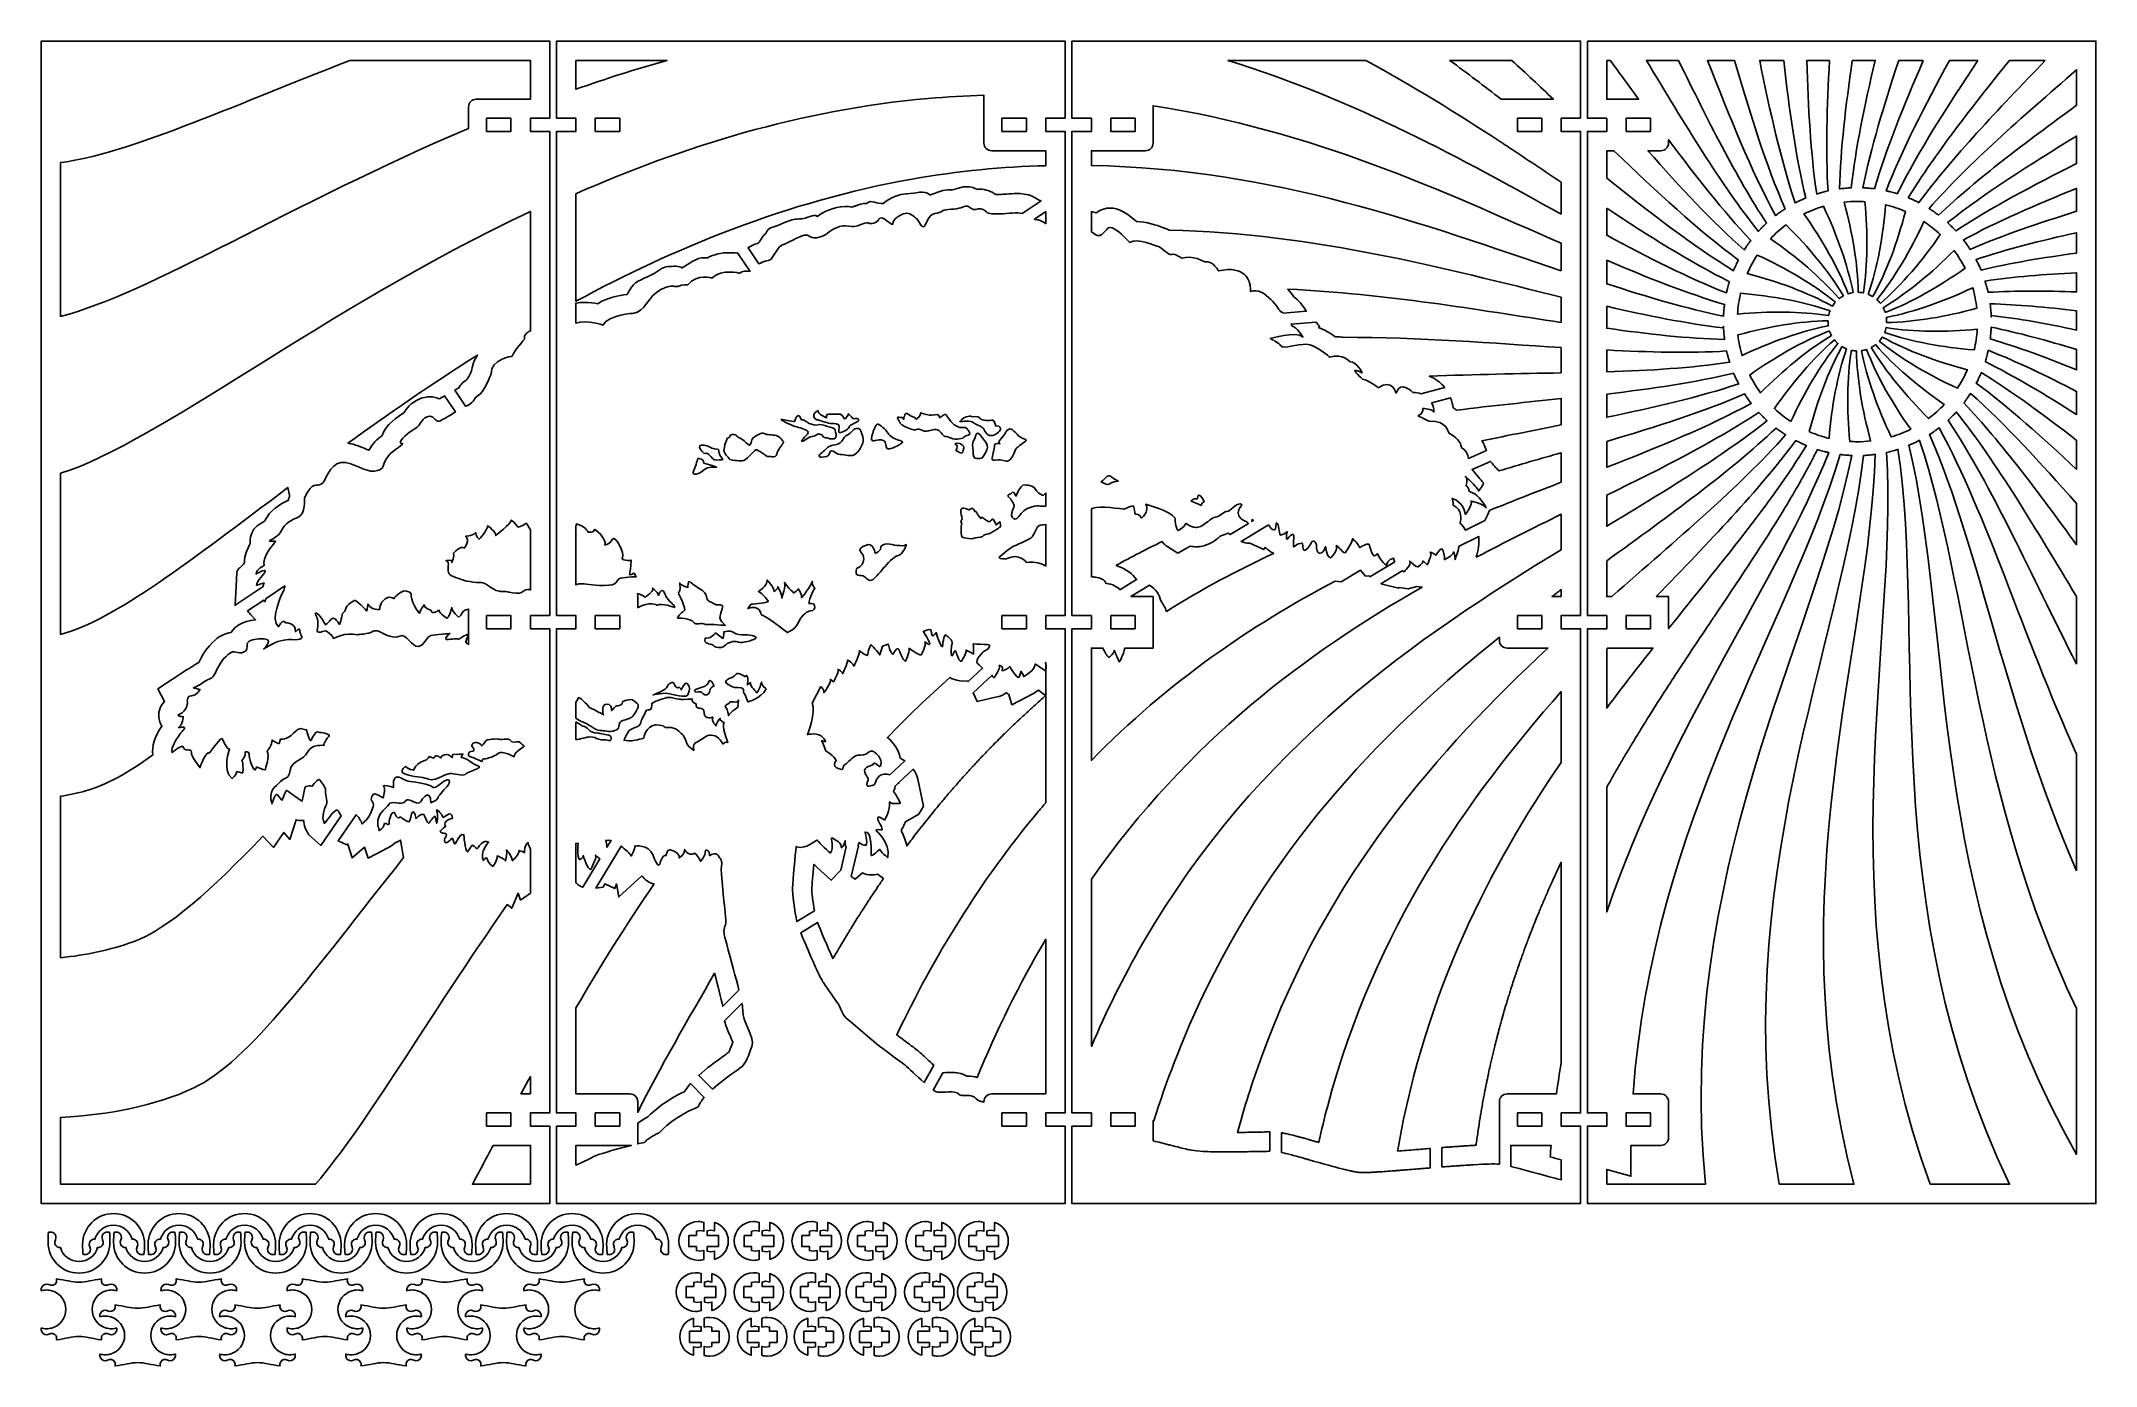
# Model space of a CAD drawing. Extents: x 4 to 534, y -346 to -4.
import ezdxf

# ---------------------------------------------------------------- set-up
doc = ezdxf.new("R2010")
doc.units = 0
doc.header["$MEASUREMENT"] = 0
doc.layers.add('LAYER_1', color=7, linetype='CONTINUOUS')

# ---------------------------------------------------------------- blocks, each defined once
blk = doc.blocks.new('BLOCK_2')
at = {"layer": 'LAYER_1'}
for points in [[(135.25, -23.9), (135.25, -4), (4, -4), (4, -304), (135.25, -304), (135.25, -284), (130.25, -284), (130.25, -280.6), (135.25, -280.6), (135.25, -155.65), (130.25, -155.65), (130.25, -152.25), (135.25, -152.25), (135.25, -27.3), (130.25, -27.3), (130.25, -23.9), (135.25, -23.9)], [(118.95, -27.3), (118.95, -23.9), (125.25, -23.9), (125.25, -27.3), (118.95, -27.3)], [(118.95, -155.65), (118.95, -152.25), (125.25, -152.25), (125.25, -155.65), (118.95, -155.65)], [(118.95, -284), (118.95, -280.6), (125.25, -280.6), (125.25, -284), (118.95, -284)]]:
    blk.add_lwpolyline(points, dxfattribs=at)
for points, knots in [([(116.3, -19), (115.19, -19), (114.3, -19.9), (114.3, -21), (114.3, -21), (114.3, -26.52), (114.3, -26.52), (68.53, -45.92), (31.93, -69.23), (9, -75.04), (9, -75.04), (9, -35.36), (9, -35.36), (26.04, -33.17), (51.84, -21.36), (83.67, -9), (83.67, -9), (130.25, -9), (130.25, -9), (130.25, -9), (130.25, -19), (130.25, -19), (130.25, -19), (116.3, -19), (116.3, -19)], [0, 0, 0, 0, 1, 1, 1, 2, 2, 2, 3, 3, 3, 4, 4, 4, 5, 5, 5, 6, 6, 6, 7, 7, 7, 8, 8, 8, 8]), ([(130.25, -78.82), (129.27, -79.16), (128.58, -79.78), (128.74, -80.88), (128.74, -80.88), (126.28, -83.6), (125.53, -85.32), (125.53, -85.32), (119.99, -86.1), (120.13, -89.9), (120.13, -89.9), (118.18, -94.8), (116.81, -95.43), (115.44, -96.07), (116.35, -96.91), (113.83, -98.1), (113.74, -98.14), (113.65, -98.19), (113.55, -98.24), (113.55, -98.24), (110.74, -94.06), (110.74, -94.06), (111.06, -93.89), (111.38, -93.73), (111.7, -93.58), (112.05, -92.98), (112.69, -92.1), (113.87, -91.35), (114.23, -90.79), (114.76, -89.72), (115.18, -88.77), (115.34, -87.35), (115.84, -86.11), (116.59, -85.03), (104.69, -92.52), (93.55, -100.27), (83.18, -107.79), (85.04, -108.04), (86.68, -108.76), (88.04, -109.36), (88.2, -109.43), (88.39, -109.52), (88.59, -109.6), (89.55, -107.84), (90.83, -106.65), (91.99, -105.75), (92.9, -103.07), (96.03, -100.89), (97.58, -99.94), (98.18, -99.01), (99.36, -97.3), (101.69, -96.33), (102.53, -95.98), (103.4, -95.8), (104.27, -95.8), (105.26, -95.8), (106.11, -96.03), (106.81, -96.34), (106.91, -96.28), (107, -96.23), (107.09, -96.17), (107.43, -95.97), (107.78, -95.76), (108.13, -95.55), (108.13, -95.55), (110.92, -99.7), (110.92, -99.7), (109.12, -100.77), (107.42, -101.87), (106.72, -102.09), (105.64, -102.42), (105.34, -100.23), (103.61, -100.95), (101.88, -101.67), (101.72, -103.36), (100.71, -103.91), (99.71, -104.46), (97.06, -106.31), (96.73, -107.34), (96.4, -108.38), (98.2, -107.36), (96.77, -108.44), (95.34, -109.52), (93.69, -110.45), (92.81, -112.31), (91.92, -114.18), (92.45, -114.52), (90.05, -114.97), (87.65, -115.42), (84.3, -112.36), (81.35, -112.74), (78.4, -113.11), (77.56, -117.54), (76.28, -118.35), (74.99, -119.16), (74.15, -117.16), (71.96, -121.91), (71.96, -121.91), (72.2, -126.1), (70.46, -126.77), (68.63, -127.55), (66.85, -128.54), (66.03, -130.28), (65.21, -132.01), (63.26, -132.63), (62.94, -132.96), (62.62, -133.31), (64.91, -132.79), (64.43, -133.24), (63.95, -133.7), (60.74, -137.54), (61.57, -139.33), (61.57, -139.33), (59.54, -140.25), (59.47, -141.51), (59.47, -141.51), (62, -140.11), (61.81, -140.88), (61.62, -141.65), (59.64, -143.1), (59.58, -144.47), (59.58, -144.47), (61.85, -143.57), (61.53, -143.96), (61.45, -144.07), (61.35, -144.36), (61.26, -144.75), (61.26, -144.75), (61.26, -144.76), (61.26, -144.76), (61.26, -144.76), (54.05, -149.6), (54.05, -149.6), (54.05, -149.6), (54.48, -141.25), (54.48, -141.25), (54.55, -139.85), (55.82, -139.95), (56.44, -138.52), (56.48, -136.77), (57.14, -135.06), (57.95, -133.62), (57.77, -132.17), (58.24, -130.68), (59.28, -129.56), (59.91, -128.88), (60.58, -128.51), (61.07, -128.25), (61.23, -128.16), (61.47, -128.02), (61.62, -127.92), (63.06, -125.05), (65.57, -123.5), (67.8, -122.48), (67.8, -122.48), (67.86, -122.13), (67.86, -122.13), (67.86, -122.13), (68.12, -121.57), (68.12, -121.57), (68.21, -121.38), (67.6, -119.43), (67.69, -119.23), (42.72, -137.92), (23.06, -153.38), (9, -157.13), (9, -157.13), (9, -115.54), (9, -115.54), (34.31, -107.55), (76.11, -73.6), (130.25, -47.96), (130.25, -47.96), (130.25, -78.82), (130.25, -78.82)], [0, 0, 0, 0, 1, 1, 1, 2, 2, 2, 3, 3, 3, 4, 4, 4, 5, 5, 5, 6, 6, 6, 7, 7, 7, 8, 8, 8, 9, 9, 9, 10, 10, 10, 11, 11, 11, 12, 12, 12, 13, 13, 13, 14, 14, 14, 15, 15, 15, 16, 16, 16, 17, 17, 17, 18, 18, 18, 19, 19, 19, 20, 20, 20, 21, 21, 21, 22, 22, 22, 23, 23, 23, 24, 24, 24, 25, 25, 25, 26, 26, 26, 27, 27, 27, 28, 28, 28, 29, 29, 29, 30, 30, 30, 31, 31, 31, 32, 32, 32, 33, 33, 33, 34, 34, 34, 35, 35, 35, 36, 36, 36, 37, 37, 37, 38, 38, 38, 39, 39, 39, 40, 40, 40, 41, 41, 41, 42, 42, 42, 43, 43, 43, 44, 44, 44, 45, 45, 45, 46, 46, 46, 47, 47, 47, 48, 48, 48, 49, 49, 49, 50, 50, 50, 51, 51, 51, 52, 52, 52, 53, 53, 53, 54, 54, 54, 55, 55, 55, 56, 56, 56, 57, 57, 57, 58, 58, 58, 58]), ([(130.25, -145.66), (130.02, -145.57), (129.79, -145.51), (129.56, -145.5), (128.75, -145.45), (128.27, -146.38), (127.33, -146.47), (126.38, -146.56), (124.61, -146.18), (124.61, -146.18), (124.16, -146.02), (123.73, -146.05), (123.18, -146.04), (122.81, -146.04), (122.39, -146.01), (121.89, -145.91), (120.64, -145.66), (118.67, -143.83), (117.93, -143.78), (117.2, -143.74), (114.12, -143.63), (112.19, -142.89), (110.26, -142.15), (109.16, -141.9), (109.04, -140.73), (108.93, -139.56), (109.46, -138.08), (108.44, -138.12), (108.44, -138.12), (110.25, -137.54), (109.99, -138.57), (109.99, -138.57), (110.8, -136.79), (110.42, -136.14), (110.42, -136.14), (112.25, -134.03), (113.23, -134.87), (113.23, -134.87), (114.76, -132.62), (113.56, -131.79), (113.56, -131.79), (116.04, -131.48), (116.12, -130.82), (116.12, -130.82), (116.27, -131.91), (117.02, -132.54), (117.02, -132.54), (119.21, -130.27), (119.25, -129.09), (119.25, -129.09), (121.43, -130.7), (121.31, -131.59), (121.31, -131.59), (125.3, -128.59), (125.34, -127.63), (125.34, -127.63), (126.4, -128.47), (127.09, -129.4), (127.09, -129.4), (128.98, -128.9), (129.11, -128.45), (129.23, -128.02), (130, -129.74), (130.25, -130.15), (130.25, -130.15), (130.25, -145.66), (130.25, -145.66)], [0, 0, 0, 0, 1, 1, 1, 2, 2, 2, 3, 3, 3, 4, 4, 4, 5, 5, 5, 6, 6, 6, 7, 7, 7, 8, 8, 8, 9, 9, 9, 10, 10, 10, 11, 11, 11, 12, 12, 12, 13, 13, 13, 14, 14, 14, 15, 15, 15, 16, 16, 16, 17, 17, 17, 18, 18, 18, 19, 19, 19, 20, 20, 20, 21, 21, 21, 22, 22, 22, 22]), ([(9, -198.9), (11.19, -198.54), (13.34, -198.07), (15.46, -197.51), (20.56, -196.14), (26.33, -192.87), (32.82, -188.21), (32.5, -185.94), (33.25, -183.54), (35.14, -180.79), (34.71, -180.1), (34.51, -179.43), (34.43, -178.97), (34.17, -177.59), (34.46, -175.8), (35.84, -174.41), (35.84, -174.41), (34.13, -171.18), (34.13, -171.18), (34.13, -171.18), (41.38, -166.32), (41.38, -166.32), (41.38, -166.32), (41.59, -166.23), (41.9, -166.06), (42.22, -165.89), (42.63, -165.65), (43.03, -165.36), (43.67, -164.89), (44.24, -164.58), (44.7, -164.36), (45.56, -162.5), (46.58, -160.59), (48.99, -158.51), (50.23, -157.42), (51.58, -156.8), (53, -156.65), (53.94, -155.09), (55.79, -153.71), (59.35, -153.32), (59.35, -153.32), (58.26, -152.25), (58.26, -152.25), (57.88, -151.88), (57.56, -151.47), (57.28, -151.04), (57.28, -151.04), (61.44, -148.25), (61.44, -148.25), (61.52, -148.41), (61.63, -148.55), (61.76, -148.68), (61.76, -148.68), (61.87, -148.34), (62.06, -147.83), (62.06, -147.83), (66.86, -144.6), (66.86, -144.6), (66.9, -144.93), (66.82, -145.31), (66.59, -145.76), (65.72, -147.5), (63.07, -153.24), (65.28, -155.14), (65.28, -155.14), (66.3, -152.91), (67.06, -154.09), (67.06, -154.09), (69.8, -153.99), (69.61, -156.42), (69.61, -156.42), (70.61, -155.34), (70.75, -155.88), (70.76, -155.95), (70.76, -156.04), (70.75, -156.16), (70.63, -157.26), (72.07, -157.81), (70.77, -158.35), (70.17, -158.6), (69.23, -158.39), (67.87, -158.46), (66.32, -158.53), (64.22, -158.96), (61.45, -160.85), (61.69, -160.64), (64.8, -157.83), (60.06, -158.27), (55.14, -158.74), (58.36, -160.68), (56.41, -161.62), (54.47, -162.57), (54.11, -160.68), (52.26, -162.28), (50.42, -163.89), (49.8, -165.22), (48.99, -167.01), (48.17, -168.8), (47.35, -168.39), (46, -169.39), (44.64, -170.38), (43.27, -170.94), (43.27, -170.94), (43.27, -170.94), (44.97, -171.33), (44.97, -171.33), (44.97, -171.33), (44.22, -172.89), (42.76, -172.94), (41.3, -172.99), (41.8, -174.88), (41.8, -174.88), (41.8, -174.88), (41.36, -177.02), (39.85, -177.65), (38.33, -178.29), (40.68, -178.36), (40.68, -178.36), (40.68, -178.36), (40.51, -180.4), (39.46, -181.18), (39.59, -181.15), (41.61, -180.7), (40.79, -181.65), (40.56, -181.92), (40.19, -182.36), (39.79, -182.89), (38.76, -184.24), (37.52, -186.2), (37.79, -187.61), (37.79, -187.61), (40.63, -185.17), (40.74, -186.33), (40.85, -187.5), (42.94, -186.4), (42.76, -187.51), (42.58, -188.61), (44.86, -191.1), (44.95, -191.53), (44.95, -191.53), (46.76, -186.71), (47.38, -187.78), (47.38, -187.78), (50.86, -182.76), (50.85, -184.29), (50.85, -184.29), (51.89, -186.82), (52.61, -186.72), (52.61, -186.72), (50.61, -191.99), (53.25, -194.31), (53.25, -194.31), (54.25, -193.54), (54.5, -192.51), (54.5, -192.51), (55.76, -192.91), (56.05, -192.82), (56.05, -192.82), (56.27, -190.69), (55.79, -189.54), (55.79, -189.54), (56.99, -188.47), (56.67, -187.46), (56.67, -187.46), (57.68, -187.11), (57.64, -188.03), (57.6, -188.96), (58.43, -191.71), (59.17, -192.13), (59.17, -192.13), (59.66, -191.3), (59.66, -191.3), (59.66, -191.3), (61.37, -192.19), (61.81, -192.03), (61.81, -192.03), (63.13, -188.18), (62.3, -187.26), (62.3, -187.26), (63.7, -185.6), (63.58, -184.36), (63.58, -184.36), (65.39, -185.61), (65.45, -185.24), (65.45, -185.24), (65.77, -184.13), (65.77, -184.13), (65.77, -184.13), (67.32, -184.52), (69.16, -182.62), (71, -180.73), (71.1, -181.6), (72.42, -181.7), (72.42, -181.7), (73.02, -184.17), (73.55, -184.59), (73.55, -184.59), (74.78, -182.06), (75.3, -182.26), (75.82, -182.46), (77.58, -182.47), (78.4, -183.17), (78.4, -183.17), (76.58, -185.43), (77.03, -185.78), (77.03, -185.78), (73.79, -185.29), (72.77, -187.5), (71.75, -189.71), (68.75, -189.52), (68.25, -192.17), (67.76, -194.82), (67.21, -193.67), (65.79, -195.04), (64.38, -196.41), (62.44, -197.57), (63.58, -200.83), (63.58, -200.83), (64.43, -197.94), (64.89, -198.44), (65.34, -198.93), (66.18, -199.93), (66.18, -199.93), (66.18, -199.93), (67.18, -196.89), (67.49, -197.4), (67.72, -197.76), (69.39, -198.8), (70.41, -199.51), (70.78, -199.77), (71.07, -199.99), (71.17, -200.12), (71.41, -200.43), (71.57, -199.2), (71.75, -198.09), (71.86, -197.42), (71.98, -196.8), (72.14, -196.57), (72.4, -196.19), (73.05, -196.18), (73.5, -196.22), (73.77, -196.24), (73.96, -196.29), (73.96, -196.29), (73.96, -196.29), (75.57, -194.11), (75.88, -194.61), (76.19, -195.11), (77.49, -196.6), (77.36, -197.27), (77.24, -197.93), (77.83, -200.18), (77.71, -200.69), (77.58, -201.21), (75.93, -204.2), (77.16, -205.91), (77.16, -205.91), (79.8, -201.94), (80.48, -202.5), (80.78, -202.75), (81.09, -203.35), (81.4, -203.97), (81.4, -203.97), (76.17, -211.57), (76.17, -211.57), (76.17, -211.57), (73.1, -208.83), (73.1, -208.83), (72.24, -207.64), (71.86, -206.37), (71.75, -205.14), (71.58, -205.16), (71.41, -205.17), (71.25, -205.17), (71.25, -205.17), (71.25, -205.17), (71.24, -205.17), (70.75, -205.17), (70.27, -205.1), (69.8, -204.96), (69.8, -204.96), (68.16, -210.01), (68.16, -210.01), (68.16, -210.01), (66.62, -208.2), (66.62, -208.2), (66.62, -208.2), (64, -212.1), (64, -212.1), (64, -212.1), (61.22, -209.21), (61.22, -209.21), (47.98, -222.94), (36.97, -233.08), (27.73, -236.44), (21.83, -238.59), (15.59, -239.89), (9, -240.55), (9, -240.55), (9, -198.9), (9, -198.9)], [0, 0, 0, 0, 1, 1, 1, 2, 2, 2, 3, 3, 3, 4, 4, 4, 5, 5, 5, 6, 6, 6, 7, 7, 7, 8, 8, 8, 9, 9, 9, 10, 10, 10, 11, 11, 11, 12, 12, 12, 13, 13, 13, 14, 14, 14, 15, 15, 15, 16, 16, 16, 17, 17, 17, 18, 18, 18, 19, 19, 19, 20, 20, 20, 21, 21, 21, 22, 22, 22, 23, 23, 23, 24, 24, 24, 25, 25, 25, 26, 26, 26, 27, 27, 27, 28, 28, 28, 29, 29, 29, 30, 30, 30, 31, 31, 31, 32, 32, 32, 33, 33, 33, 34, 34, 34, 35, 35, 35, 36, 36, 36, 37, 37, 37, 38, 38, 38, 39, 39, 39, 40, 40, 40, 41, 41, 41, 42, 42, 42, 43, 43, 43, 44, 44, 44, 45, 45, 45, 46, 46, 46, 47, 47, 47, 48, 48, 48, 49, 49, 49, 50, 50, 50, 51, 51, 51, 52, 52, 52, 53, 53, 53, 54, 54, 54, 55, 55, 55, 56, 56, 56, 57, 57, 57, 58, 58, 58, 59, 59, 59, 60, 60, 60, 61, 61, 61, 62, 62, 62, 63, 63, 63, 64, 64, 64, 65, 65, 65, 66, 66, 66, 67, 67, 67, 68, 68, 68, 69, 69, 69, 70, 70, 70, 71, 71, 71, 72, 72, 72, 73, 73, 73, 74, 74, 74, 75, 75, 75, 76, 76, 76, 77, 77, 77, 78, 78, 78, 79, 79, 79, 80, 80, 80, 81, 81, 81, 82, 82, 82, 83, 83, 83, 84, 84, 84, 85, 85, 85, 86, 86, 86, 87, 87, 87, 88, 88, 88, 89, 89, 89, 90, 90, 90, 91, 91, 91, 92, 92, 92, 93, 93, 93, 94, 94, 94, 95, 95, 95, 96, 96, 96, 97, 97, 97, 98, 98, 98, 99, 99, 99, 100, 100, 100, 100]), ([(101.6, -151.73), (101.72, -151.1), (102.83, -149.48), (102.83, -149.48), (102.64, -150.26), (104.64, -150.92), (104.64, -150.92), (104.76, -152.17), (106.69, -150.85), (106.69, -150.85), (106.65, -151.81), (108.81, -152.94), (108.81, -152.94), (109.38, -152.46), (109.96, -150.21), (109.96, -150.21), (110.07, -151.23), (111.58, -152.59), (111.58, -152.59), (112.11, -152.81), (112.5, -151.59), (112.99, -151.14), (113.3, -150.86), (113.78, -150.65), (114.3, -150.57), (114.3, -150.57), (114.3, -157.09), (114.3, -157.09), (114.3, -157.09), (114.3, -157.09), (114.3, -157.09), (114.3, -157.09), (114.3, -157.09), (114.3, -157.09), (114.3, -157.09), (114.3, -159.69), (114.3, -159.69), (113.86, -159.54), (113.48, -159.34), (113.57, -159.01), (113.75, -158.32), (114.25, -157.2), (114.3, -157.09), (114.3, -157.09), (114.3, -157.09), (114.3, -157.09), (113.57, -157.04), (111.79, -158.42), (111.79, -158.42), (111.56, -158.13), (110.85, -158.2), (110.14, -158.3), (109.45, -158.4), (108.75, -158.53), (108.49, -158.39), (107.97, -158.11), (109.47, -156.89), (109.47, -156.89), (109.47, -156.89), (105.74, -157.17), (104.58, -157.43), (103.42, -157.69), (102.84, -160.06), (101.31, -160.26), (99.78, -160.46), (98.11, -156.71), (96.6, -157.53), (95.1, -158.35), (92.49, -157.02), (92.49, -157.02), (91.59, -156.43), (90.5, -155.81), (89.5, -156.39), (88.49, -156.98), (85.65, -157.19), (85.65, -157.19), (82.66, -156.48), (79.46, -158.14), (79.46, -158.14), (79.21, -157.19), (77.6, -156.3), (77.6, -156.3), (77.4, -155.87), (74.68, -157.54), (75.27, -155.58), (75.69, -154.18), (75.22, -152.82), (74.91, -152.15), (74.79, -151.87), (74.69, -151.72), (74.69, -151.72), (74.86, -151.54), (75.08, -151.59), (75.34, -151.77), (76.21, -152.41), (77.4, -154.66), (77.4, -154.66), (77.75, -154.35), (79.09, -152.99), (79.09, -152.99), (79.66, -152.38), (80.98, -154.53), (80.98, -154.53), (81.4, -154.08), (81.76, -151.73), (81.76, -151.73), (82.62, -151.13), (82.58, -150.23), (82.93, -149.78), (83.28, -149.32), (84.43, -148.62), (84.79, -148.35), (85.14, -148.06), (88.03, -151.06), (88.03, -151.06), (88.24, -150.69), (88.33, -149.3), (88.33, -149.3), (89.42, -151.01), (91.38, -150.66), (91.38, -150.66), (91.46, -148.84), (92.19, -148.5), (92.97, -147.81), (93.75, -147.12), (95.02, -147.91), (95.02, -147.91), (95.57, -146.82), (97.58, -145.89), (97.58, -145.89), (98.53, -145.71), (99.51, -146.55), (99.51, -146.55), (98.99, -148.19), (101.6, -151.73), (101.6, -151.73)], [0, 0, 0, 0, 1, 1, 1, 2, 2, 2, 3, 3, 3, 4, 4, 4, 5, 5, 5, 6, 6, 6, 7, 7, 7, 8, 8, 8, 9, 9, 9, 10, 10, 10, 11, 11, 11, 12, 12, 12, 13, 13, 13, 14, 14, 14, 15, 15, 15, 16, 16, 16, 17, 17, 17, 18, 18, 18, 19, 19, 19, 20, 20, 20, 21, 21, 21, 22, 22, 22, 23, 23, 23, 24, 24, 24, 25, 25, 25, 26, 26, 26, 27, 27, 27, 28, 28, 28, 29, 29, 29, 30, 30, 30, 31, 31, 31, 32, 32, 32, 33, 33, 33, 34, 34, 34, 35, 35, 35, 36, 36, 36, 37, 37, 37, 38, 38, 38, 39, 39, 39, 40, 40, 40, 41, 41, 41, 42, 42, 42, 43, 43, 43, 44, 44, 44, 45, 45, 45, 45]), ([(115.23, -185.46), (115.58, -184.86), (117.04, -184.73), (117.74, -185.88), (117.74, -185.88), (118.37, -185.13), (118.93, -184.38), (118.93, -184.38), (121.4, -183.92), (122.22, -184.19), (122.42, -184.26), (122.66, -184.27), (122.9, -184.25), (123.62, -184.2), (124.43, -183.94), (124.93, -184.31), (125.61, -184.8), (125.25, -185.11), (126.56, -184.84), (127.87, -184.57), (127.9, -185.6), (128.57, -185.86), (129.24, -186.14), (126.41, -186.82), (126.04, -188.67), (126.04, -188.67), (123.05, -187.01), (122.05, -187.78), (121.06, -188.55), (120.04, -188.8), (119.1, -189.13), (118.88, -189.2), (118.7, -189.23), (118.54, -189.24), (118.03, -189.28), (117.83, -189.12), (117.81, -189.91), (117.81, -189.91), (116.47, -189.37), (115.65, -188.96), (114.83, -188.55), (114.11, -188.87), (114.3, -187.91), (114.48, -186.95), (115.46, -187.58), (115.66, -187.05), (115.86, -186.53), (114.89, -186.06), (115.23, -185.46)], [0, 0, 0, 0, 1, 1, 1, 2, 2, 2, 3, 3, 3, 4, 4, 4, 5, 5, 5, 6, 6, 6, 7, 7, 7, 8, 8, 8, 9, 9, 9, 10, 10, 10, 11, 11, 11, 12, 12, 12, 13, 13, 13, 14, 14, 14, 15, 15, 15, 16, 16, 16, 16]), ([(114.73, -189.94), (115.47, -190.53), (116.49, -190.86), (116.91, -191.13), (117.09, -191.25), (117.16, -191.36), (117.06, -191.47), (116.96, -191.58), (116.64, -191.74), (116.24, -191.92), (115.28, -192.35), (113.79, -192.9), (113.39, -193.25), (112.82, -193.75), (110.37, -192.95), (109.5, -192.98), (108.62, -193.01), (106.33, -194.49), (105.16, -194.6), (103.99, -194.72), (103.31, -194.01), (101.11, -193.87), (98.91, -193.72), (97.19, -192.76), (97.19, -192.76), (96.8, -192.12), (97.94, -191.19), (97.94, -191.19), (98.7, -191.97), (100.17, -192.14), (100.17, -192.14), (100.45, -190.58), (102.72, -189.78), (102.72, -189.78), (103.81, -189.45), (104.15, -188.63), (104.15, -188.63), (104.15, -188.63), (105.33, -189.03), (105.33, -189.03), (105.94, -187.62), (107.04, -189.04), (107.04, -189.04), (107.27, -188.38), (107.86, -188.14), (108.6, -188.11), (109.33, -188.08), (110.09, -188.94), (110.09, -188.94), (110.09, -188.94), (110.27, -188.05), (110.27, -188.05), (111.45, -188.16), (112.83, -187.96), (112.83, -187.96), (112.83, -187.96), (112.43, -188.85), (112.43, -188.85), (112.43, -188.85), (113.68, -189.1), (114.73, -189.94)], [0, 0, 0, 0, 1, 1, 1, 2, 2, 2, 3, 3, 3, 4, 4, 4, 5, 5, 5, 6, 6, 6, 7, 7, 7, 8, 8, 8, 9, 9, 9, 10, 10, 10, 11, 11, 11, 12, 12, 12, 13, 13, 13, 14, 14, 14, 15, 15, 15, 16, 16, 16, 17, 17, 17, 18, 18, 18, 19, 19, 19, 20, 20, 20, 20]), ([(130.25, -223.9), (130.25, -223.9), (127.71, -225.68), (127.71, -225.68), (127.71, -225.68), (127.07, -223.9), (127.07, -223.9), (127.07, -223.9), (125.43, -227.77), (125.43, -227.77), (125.43, -227.77), (124.3, -226.82), (124.3, -226.82), (103.67, -256.31), (88.15, -283.39), (74.8, -299), (74.8, -299), (9, -299), (9, -299), (9, -299), (9, -281.76), (9, -281.76), (21.68, -281.04), (33.19, -278.89), (43.36, -274.15), (57.5, -267.56), (74.59, -243.61), (97.54, -214.72), (97.54, -214.72), (96.7, -210.19), (96.7, -210.19), (96.28, -210.5), (95.81, -210.75), (95.32, -210.91), (94.58, -211.6), (93.86, -212.02), (93.49, -212.21), (93.49, -212.21), (88.41, -214.82), (88.41, -214.82), (88.41, -214.82), (87.42, -212.05), (87.42, -212.05), (87.42, -212.05), (84.22, -214.75), (84.22, -214.75), (84.22, -214.75), (83.16, -211.22), (83.16, -211.22), (83.16, -211.22), (82.89, -211.39), (82.89, -211.39), (82.89, -211.39), (80.64, -210.37), (80.64, -210.37), (80.64, -210.37), (85.25, -203.66), (85.25, -203.66), (85.84, -204.19), (86.56, -205.12), (86.83, -206.01), (86.83, -206.01), (88.81, -204.33), (88.99, -203.22), (88.99, -203.22), (90.24, -201.13), (89.48, -200.28), (88.72, -199.43), (89.62, -198.23), (90.06, -198.28), (90.51, -198.34), (92.23, -199.3), (92.23, -199.3), (92.23, -199.3), (92.95, -197.01), (92.33, -196.15), (92.33, -196.15), (94.09, -196.09), (94.98, -196.65), (94.98, -196.65), (94.54, -194.39), (95.62, -193.99), (96.71, -193.58), (97.71, -195.01), (99.25, -195.1), (100.79, -195.19), (104.33, -195.88), (104.93, -196.44), (105.54, -197), (106.6, -196.01), (107.31, -195.48), (108.03, -194.94), (108.75, -194.48), (109.12, -194.68), (109.49, -194.89), (109.5, -195.18), (109.02, -196), (108.54, -196.82), (106.62, -198.43), (106.43, -199.24), (106.24, -200.05), (104.85, -200.32), (104.64, -200.55), (104.43, -200.78), (104.7, -198.13), (103.47, -198.61), (102.25, -199.1), (102.1, -201.08), (100.84, -200.61), (99.57, -200.14), (98.59, -199.22), (97.82, -200.28), (97.06, -201.33), (94.15, -199.82), (93.68, -201.01), (93.21, -202.2), (89.66, -203.42), (91.21, -207.76), (91.21, -207.76), (92.43, -207.13), (92.54, -206.17), (92.65, -205.22), (93.96, -207), (93.84, -205.69), (93.72, -204.37), (94.82, -202.21), (95.3, -203.37), (95.78, -204.52), (96.07, -204.66), (96.72, -204.19), (96.72, -204.19), (98.45, -205.6), (98.89, -205.51), (99.32, -205.42), (99.39, -203.15), (99.89, -202.91), (100.4, -202.67), (100.76, -204.64), (100.76, -204.64), (100.76, -204.64), (101.81, -203.28), (102.84, -203.61), (102.84, -203.61), (103.5, -205.71), (104.02, -205.91), (104.02, -205.91), (105.56, -203.66), (105.65, -204.1), (105.67, -204.24), (105.71, -204.37), (105.76, -204.5), (105.84, -204.79), (105.94, -205.11), (106, -205.7), (106.06, -206.34), (106.32, -205.04), (106.28, -203.86), (106.28, -203.86), (106.28, -203.86), (106.28, -203.86), (106.27, -203.44), (106.22, -203.03), (106.11, -202.73), (105.86, -202.07), (106.41, -202.49), (106.92, -203.08), (106.92, -203.08), (106.92, -203.08), (106.92, -203.08), (107.29, -203.51), (107.64, -204.01), (107.65, -204.27), (107.67, -204.87), (109.98, -201.88), (110.13, -204.56), (110.13, -204.56), (107.46, -205.1), (108.39, -206.71), (108.39, -206.71), (106.56, -207.76), (107.12, -208.18), (107.69, -208.6), (108.94, -208.17), (108.48, -209.18), (108.02, -210.18), (107.96, -210.18), (108.2, -210.73), (108.44, -211.27), (109.56, -210.24), (109.93, -209.79), (110.3, -209.33), (110.46, -210.81), (110.69, -211.19), (110.92, -211.56), (111.9, -208.29), (113.08, -208.8), (113.08, -208.8), (113.33, -212.85), (114.06, -213.26), (114.06, -213.26), (115.26, -211.47), (115.26, -211.47), (115.26, -211.47), (116.04, -211.99), (116.55, -212.41), (116.55, -212.41), (118.16, -209.72), (119.46, -210.77), (119.46, -210.77), (117.03, -213.32), (118.14, -215.48), (118.14, -215.48), (118.88, -214.47), (119, -214.85), (119.13, -215.23), (119.61, -216.58), (120.56, -216.99), (120.56, -216.99), (121.77, -215.68), (121.67, -214.26), (121.67, -214.26), (123.5, -214.91), (123.86, -215.55), (123.86, -215.55), (124.43, -213.06), (124.09, -212.75), (124.07, -212.73), (124.05, -212.72), (124.05, -212.71), (124.18, -212.81), (125.23, -213.85), (125.61, -215.49), (125.61, -215.49), (127.53, -213.89), (127.28, -212.91), (127.28, -212.91), (128.44, -213.08), (128.72, -213.46), (128.72, -213.46), (128.8, -211.04), (129.62, -210.85), (129.62, -210.85), (129.89, -211.73), (130.25, -212.55), (130.25, -212.55), (130.25, -223.9), (130.25, -223.9)], [0, 0, 0, 0, 1, 1, 1, 2, 2, 2, 3, 3, 3, 4, 4, 4, 5, 5, 5, 6, 6, 6, 7, 7, 7, 8, 8, 8, 9, 9, 9, 10, 10, 10, 11, 11, 11, 12, 12, 12, 13, 13, 13, 14, 14, 14, 15, 15, 15, 16, 16, 16, 17, 17, 17, 18, 18, 18, 19, 19, 19, 20, 20, 20, 21, 21, 21, 22, 22, 22, 23, 23, 23, 24, 24, 24, 25, 25, 25, 26, 26, 26, 27, 27, 27, 28, 28, 28, 29, 29, 29, 30, 30, 30, 31, 31, 31, 32, 32, 32, 33, 33, 33, 34, 34, 34, 35, 35, 35, 36, 36, 36, 37, 37, 37, 38, 38, 38, 39, 39, 39, 40, 40, 40, 41, 41, 41, 42, 42, 42, 43, 43, 43, 44, 44, 44, 45, 45, 45, 46, 46, 46, 47, 47, 47, 48, 48, 48, 49, 49, 49, 50, 50, 50, 51, 51, 51, 52, 52, 52, 53, 53, 53, 54, 54, 54, 55, 55, 55, 56, 56, 56, 57, 57, 57, 58, 58, 58, 59, 59, 59, 60, 60, 60, 61, 61, 61, 62, 62, 62, 63, 63, 63, 64, 64, 64, 65, 65, 65, 66, 66, 66, 67, 67, 67, 68, 68, 68, 69, 69, 69, 70, 70, 70, 71, 71, 71, 72, 72, 72, 73, 73, 73, 74, 74, 74, 75, 75, 75, 76, 76, 76, 77, 77, 77, 78, 78, 78, 79, 79, 79, 80, 80, 80, 81, 81, 81, 82, 82, 82, 82]), ([(130.25, -275.7), (130.25, -275.7), (127.81, -275.7), (127.81, -275.7), (128.61, -274.22), (129.42, -272.73), (130.25, -271.23), (130.25, -271.23), (130.25, -275.7), (130.25, -275.7)], [0, 0, 0, 0, 1, 1, 1, 2, 2, 2, 3, 3, 3, 3]), ([(130.25, -299), (130.25, -299), (115.31, -299), (115.31, -299), (117.04, -295.77), (118.82, -292.43), (120.65, -289), (120.65, -289), (130.25, -289), (130.25, -289), (130.25, -289), (130.25, -299), (130.25, -299)], [0, 0, 0, 0, 1, 1, 1, 2, 2, 2, 3, 3, 3, 4, 4, 4, 4])]:
    blk.add_open_spline(points, degree=3, knots=knots, dxfattribs=at)

msp = doc.modelspace()

# ---------------------------------------------------------------- linework, layer by layer
at = {"layer": 'LAYER_1'}
for points in [[(268.26, -23.9), (268.26, -4), (137.01, -4), (137.01, -23.9), (142.01, -23.9), (142.01, -27.3), (137.01, -27.3), (137.01, -152.25), (142.01, -152.25), (142.01, -155.65), (137.01, -155.65), (137.01, -280.6), (142.01, -280.6), (142.01, -284), (137.01, -284), (137.01, -304), (268.26, -304), (268.26, -284), (263.26, -284), (263.26, -280.6), (268.26, -280.6), (268.26, -155.65), (263.26, -155.65), (263.26, -152.25), (268.26, -152.25), (268.26, -27.3), (263.26, -27.3), (263.26, -23.9), (268.26, -23.9)], [(401.28, -23.9), (401.28, -4), (270.03, -4), (270.03, -23.9), (275.03, -23.9), (275.03, -27.3), (270.03, -27.3), (270.03, -152.25), (275.03, -152.25), (275.03, -155.65), (270.03, -155.65), (270.03, -280.6), (275.03, -280.6), (275.03, -284), (270.03, -284), (270.03, -304), (401.28, -304), (401.28, -284), (396.28, -284), (396.28, -280.6), (401.28, -280.6), (401.28, -155.65), (396.28, -155.65), (396.28, -152.25), (401.28, -152.25), (401.28, -27.3), (396.28, -27.3), (396.28, -23.9), (401.28, -23.9)], [(403.04, -4), (403.04, -23.9), (408.04, -23.9), (408.04, -27.3), (403.04, -27.3), (403.04, -152.25), (408.04, -152.25), (408.04, -155.65), (403.04, -155.65), (403.04, -280.6), (408.04, -280.6), (408.04, -284), (403.04, -284), (403.04, -304), (534.29, -304), (534.29, -4), (403.04, -4)], [(153.31, -23.9), (153.31, -27.3), (147.01, -27.3), (147.01, -23.9), (153.31, -23.9)], [(251.96, -23.9), (258.26, -23.9), (258.26, -27.3), (251.96, -27.3), (251.96, -23.9)], [(280.03, -23.9), (286.33, -23.9), (286.33, -27.3), (280.03, -27.3), (280.03, -23.9)], [(391.28, -23.9), (391.28, -27.3), (384.98, -27.3), (384.98, -23.9), (391.28, -23.9)], [(413.04, -27.3), (413.04, -23.9), (419.34, -23.9), (419.34, -27.3), (413.04, -27.3)], [(153.31, -152.25), (153.31, -155.65), (147.01, -155.65), (147.01, -152.25), (153.31, -152.25)], [(251.96, -155.65), (251.96, -152.25), (258.26, -152.25), (258.26, -155.65), (251.96, -155.65)], [(280.03, -155.65), (280.03, -152.25), (286.33, -152.25), (286.33, -155.65), (280.03, -155.65)], [(384.98, -155.65), (384.98, -152.25), (391.28, -152.25), (391.28, -155.65), (384.98, -155.65)], [(419.34, -152.25), (419.34, -155.65), (413.04, -155.65), (413.04, -152.25), (419.34, -152.25)], [(153.31, -280.6), (153.31, -284), (147.01, -284), (147.01, -280.6), (153.31, -280.6)], [(258.26, -284), (251.96, -284), (251.96, -280.6), (258.26, -280.6), (258.26, -284)], [(286.33, -284), (280.03, -284), (280.03, -280.6), (286.33, -280.6), (286.33, -284)], [(384.98, -284), (384.98, -280.6), (391.28, -280.6), (391.28, -284), (384.98, -284)], [(419.34, -280.6), (419.34, -284), (413.04, -284), (413.04, -280.6), (419.34, -280.6)]]:
    msp.add_lwpolyline(points, dxfattribs=at)
for points, knots in [([(142.01, -9), (142.01, -9), (165.51, -9), (165.51, -9), (157.49, -11.23), (149.65, -13.73), (142.01, -16.42), (142.01, -16.42), (142.01, -9), (142.01, -9)], [0, 0, 0, 0, 1, 1, 1, 2, 2, 2, 3, 3, 3, 3]), ([(396.28, -48.64), (371.33, -34.9), (343.43, -19.14), (310.26, -9), (310.26, -9), (345.84, -9), (345.84, -9), (358.13, -15.62), (369.55, -22.75), (380.33, -29.81), (381.6, -30.64), (382.87, -31.47), (384.12, -32.3), (388.26, -35.04), (392.31, -37.76), (396.28, -40.42), (396.28, -40.42), (396.28, -48.64), (396.28, -48.64)], [0, 0, 0, 0, 1, 1, 1, 2, 2, 2, 3, 3, 3, 4, 4, 4, 5, 5, 5, 6, 6, 6, 6]), ([(383.58, -9), (387.24, -12.35), (390.79, -15.69), (394.27, -19), (394.27, -19), (380.8, -19), (380.8, -19), (376.5, -15.66), (372.08, -12.32), (367.53, -9), (367.53, -9), (383.58, -9), (383.58, -9)], [0, 0, 0, 0, 1, 1, 1, 2, 2, 2, 3, 3, 3, 4, 4, 4, 4]), ([(408.04, -9), (408.04, -9), (408.96, -9), (408.96, -9), (411.45, -12.38), (413.89, -15.72), (416.28, -19), (416.28, -19), (408.04, -19), (408.04, -19), (408.04, -19), (408.04, -9), (408.04, -9)], [0, 0, 0, 0, 1, 1, 1, 2, 2, 2, 3, 3, 3, 4, 4, 4, 4]), ([(426.58, -9), (434.21, -24.54), (441.32, -38.89), (449.3, -50.97), (449.15, -51.11), (449, -51.25), (448.85, -51.4), (448.72, -51.52), (448.59, -51.64), (448.46, -51.77), (448.34, -51.89), (448.22, -52.02), (448.09, -52.14), (447.97, -52.27), (447.84, -52.4), (447.72, -52.53), (447.58, -52.68), (447.43, -52.83), (447.3, -52.98), (447.25, -53.02), (447.22, -53.06), (447.18, -53.11), (437.31, -40.69), (428.24, -25.46), (418.3, -9), (418.3, -9), (426.58, -9), (426.58, -9)], [0, 0, 0, 0, 1, 1, 1, 2, 2, 2, 3, 3, 3, 4, 4, 4, 5, 5, 5, 6, 6, 6, 7, 7, 7, 8, 8, 8, 9, 9, 9, 9]), ([(441.02, -9), (445.1, -22.95), (449.12, -35.88), (454.08, -47.29), (453.8, -47.46), (453.53, -47.64), (453.26, -47.83), (453.11, -47.92), (452.97, -48.03), (452.83, -48.13), (452.66, -48.25), (452.49, -48.37), (452.32, -48.49), (452.17, -48.6), (452.03, -48.71), (451.89, -48.81), (451.89, -48.81), (451.75, -48.92), (451.75, -48.92), (451.75, -48.92), (451.61, -49.03), (451.61, -49.03), (445.25, -37.29), (439.79, -23.7), (434.09, -9), (434.09, -9), (441.02, -9), (441.02, -9)], [0, 0, 0, 0, 1, 1, 1, 2, 2, 2, 3, 3, 3, 4, 4, 4, 5, 5, 5, 6, 6, 6, 7, 7, 7, 8, 8, 8, 9, 9, 9, 9]), ([(453.71, -9), (455.17, -21.75), (456.82, -33.66), (459.41, -44.49), (459.18, -44.59), (458.95, -44.69), (458.72, -44.79), (458.31, -44.97), (457.9, -45.16), (457.51, -45.35), (457.32, -45.45), (457.13, -45.54), (456.94, -45.64), (456.9, -45.66), (456.87, -45.67), (456.84, -45.69), (456.78, -45.72), (456.73, -45.74), (456.68, -45.77), (452.98, -34.68), (450.21, -22.3), (447.52, -9), (447.52, -9), (453.71, -9), (453.71, -9)], [0, 0, 0, 0, 1, 1, 1, 2, 2, 2, 3, 3, 3, 4, 4, 4, 5, 5, 5, 6, 6, 6, 7, 7, 7, 8, 8, 8, 8]), ([(465.56, -9), (464.88, -20.96), (464.52, -32.21), (465.16, -42.66), (464.91, -42.71), (464.67, -42.77), (464.43, -42.83), (464.24, -42.88), (464.04, -42.93), (463.85, -42.98), (463.67, -43.03), (463.5, -43.07), (463.33, -43.12), (463.2, -43.16), (463.08, -43.19), (462.96, -43.23), (462.78, -43.28), (462.59, -43.34), (462.41, -43.4), (462.39, -43.4), (462.36, -43.41), (462.34, -43.42), (462.31, -43.42), (462.29, -43.43), (462.27, -43.44), (462.26, -43.44), (462.25, -43.44), (462.24, -43.45), (460.66, -32.84), (460.05, -21.3), (459.69, -9), (459.69, -9), (465.56, -9), (465.56, -9)], [0, 0, 0, 0, 1, 1, 1, 2, 2, 2, 3, 3, 3, 4, 4, 4, 5, 5, 5, 6, 6, 6, 7, 7, 7, 8, 8, 8, 9, 9, 9, 10, 10, 10, 11, 11, 11, 11]), ([(471.42, -9), (471.42, -9), (477.33, -9), (477.33, -9), (474.6, -20.58), (472.31, -31.52), (471.13, -41.86), (471.13, -41.86), (471.13, -41.87), (471.13, -41.87), (470.88, -41.88), (470.64, -41.89), (470.39, -41.91), (470.15, -41.92), (469.9, -41.94), (469.66, -41.96), (469.63, -41.97), (469.6, -41.97), (469.58, -41.97), (469.15, -42.01), (468.72, -42.06), (468.3, -42.11), (468.3, -42.11), (468.13, -42.14), (468.13, -42.14), (468.4, -31.78), (469.72, -20.72), (471.42, -9)], [0, 0, 0, 0, 1, 1, 1, 2, 2, 2, 3, 3, 3, 4, 4, 4, 5, 5, 5, 6, 6, 6, 7, 7, 7, 8, 8, 8, 9, 9, 9, 9]), ([(489.75, -9), (484.73, -20.6), (480.28, -31.58), (477.15, -42.11), (476.94, -42.08), (476.74, -42.06), (476.53, -42.04), (476.32, -42.02), (476.11, -41.99), (475.9, -41.97), (475.88, -41.97), (475.85, -41.97), (475.83, -41.97), (475.67, -41.95), (475.51, -41.94), (475.35, -41.93), (475.21, -41.92), (475.07, -41.91), (474.93, -41.9), (474.89, -41.9), (474.85, -41.9), (474.81, -41.9), (474.69, -41.89), (474.57, -41.88), (474.45, -41.87), (474.4, -41.87), (474.37, -41.87), (474.32, -41.87), (474.3, -41.87), (474.26, -41.86), (474.23, -41.86), (474.2, -41.86), (474.17, -41.86), (474.14, -41.86), (476.26, -31.47), (479.58, -20.54), (483.4, -9), (483.4, -9), (489.75, -9), (489.75, -9)], [0, 0, 0, 0, 1, 1, 1, 2, 2, 2, 3, 3, 3, 4, 4, 4, 5, 5, 5, 6, 6, 6, 7, 7, 7, 8, 8, 8, 9, 9, 9, 10, 10, 10, 11, 11, 11, 12, 12, 12, 13, 13, 13, 13]), ([(503.83, -9), (495.83, -21.01), (488.56, -32.34), (483.04, -43.39), (482.99, -43.38), (482.95, -43.36), (482.9, -43.35), (482.71, -43.29), (482.51, -43.23), (482.32, -43.18), (482.08, -43.11), (481.85, -43.05), (481.61, -42.98), (481.4, -42.93), (481.2, -42.87), (480.99, -42.82), (480.85, -42.79), (480.71, -42.76), (480.57, -42.72), (480.48, -42.7), (480.38, -42.68), (480.29, -42.66), (480.24, -42.65), (480.18, -42.64), (480.12, -42.63), (484.36, -31.88), (490.11, -20.76), (496.5, -9), (496.5, -9), (503.83, -9), (503.83, -9)], [0, 0, 0, 0, 1, 1, 1, 2, 2, 2, 3, 3, 3, 4, 4, 4, 5, 5, 5, 6, 6, 6, 7, 7, 7, 8, 8, 8, 9, 9, 9, 10, 10, 10, 10]), ([(521.23, -9), (508.87, -21.85), (497.46, -33.75), (488.61, -45.69), (488.58, -45.67), (488.55, -45.66), (488.52, -45.64), (488.33, -45.54), (488.14, -45.44), (487.94, -45.35), (487.72, -45.24), (487.49, -45.13), (487.26, -45.02), (487.26, -45.02), (487.26, -45.02), (487.26, -45.02), (487.04, -44.92), (486.83, -44.83), (486.61, -44.73), (486.57, -44.71), (486.53, -44.69), (486.49, -44.68), (486.34, -44.61), (486.19, -44.55), (486.04, -44.49), (485.99, -44.47), (485.93, -44.44), (485.88, -44.42), (485.88, -44.42), (485.88, -44.42), (485.88, -44.42), (492.91, -32.97), (502.02, -21.38), (511.97, -9), (511.97, -9), (521.23, -9), (521.23, -9)], [0, 0, 0, 0, 1, 1, 1, 2, 2, 2, 3, 3, 3, 4, 4, 4, 5, 5, 5, 6, 6, 6, 7, 7, 7, 8, 8, 8, 9, 9, 9, 10, 10, 10, 11, 11, 11, 12, 12, 12, 12]), ([(529.29, -20.57), (529.29, -20.57), (529.29, -20.57), (529.29, -20.57), (516, -30.28), (503.76, -39.39), (493.7, -48.92), (493.5, -48.76), (493.3, -48.62), (493.1, -48.47), (492.85, -48.28), (492.6, -48.11), (492.35, -47.93), (492.19, -47.82), (492.03, -47.71), (491.86, -47.6), (491.7, -47.49), (491.54, -47.39), (491.38, -47.29), (491.33, -47.25), (491.28, -47.22), (491.23, -47.19), (501.66, -35.41), (514.95, -23.94), (529.29, -11.41), (529.29, -11.41), (529.29, -11.41), (529.29, -11.41), (529.29, -11.41), (529.29, -20.57), (529.29, -20.57)], [0, 0, 0, 0, 1, 1, 1, 2, 2, 2, 3, 3, 3, 4, 4, 4, 5, 5, 5, 6, 6, 6, 7, 7, 7, 8, 8, 8, 9, 9, 9, 10, 10, 10, 10]), ([(263.26, -36.15), (252.18, -36.43), (240.7, -37.53), (228.8, -39.62), (196.52, -45.32), (166.99, -57.58), (142.01, -71.14), (142.01, -71.14), (142.01, -43.38), (142.01, -43.38), (169.52, -31.26), (199.99, -21.69), (232.92, -18.81), (237.8, -18.38), (242.6, -18.12), (247.31, -17.99), (247.31, -17.99), (247.31, -30.3), (247.31, -30.3), (247.31, -31.4), (248.21, -32.3), (249.31, -32.3), (249.31, -32.3), (263.26, -32.3), (263.26, -32.3), (263.26, -32.3), (263.26, -36.15), (263.26, -36.15)], [0, 0, 0, 0, 1, 1, 1, 2, 2, 2, 3, 3, 3, 4, 4, 4, 5, 5, 5, 6, 6, 6, 7, 7, 7, 8, 8, 8, 9, 9, 9, 9]), ([(396.28, -63.28), (361.9, -51.62), (322.15, -36.89), (275.03, -36.1), (275.03, -36.1), (275.03, -32.3), (275.03, -32.3), (275.03, -32.3), (288.98, -32.3), (288.98, -32.3), (290.08, -32.3), (290.97, -31.4), (290.97, -30.3), (290.97, -30.3), (290.97, -20.69), (290.97, -20.69), (331.95, -27), (366.19, -42.94), (396.28, -56.19), (396.28, -56.19), (396.28, -63.28), (396.28, -63.28)], [0, 0, 0, 0, 1, 1, 1, 2, 2, 2, 3, 3, 3, 4, 4, 4, 5, 5, 5, 6, 6, 6, 7, 7, 7, 7]), ([(421.99, -32.3), (423.1, -32.3), (423.99, -31.4), (423.99, -30.3), (423.99, -30.3), (423.99, -29.47), (423.99, -29.47), (431.13, -39.03), (438.06, -47.85), (445.24, -55.42), (445.13, -55.58), (445.01, -55.73), (444.9, -55.89), (444.81, -56), (444.73, -56.11), (444.66, -56.22), (444.55, -56.36), (444.45, -56.5), (444.35, -56.64), (444.21, -56.85), (444.07, -57.05), (443.93, -57.27), (443.82, -57.42), (443.72, -57.59), (443.61, -57.75), (443.61, -57.75), (443.61, -57.75), (443.61, -57.75), (443.58, -57.8), (443.55, -57.85), (443.52, -57.9), (435.24, -50.57), (427.12, -41.82), (418.67, -32.3), (418.67, -32.3), (421.99, -32.3), (421.99, -32.3)], [0, 0, 0, 0, 1, 1, 1, 2, 2, 2, 3, 3, 3, 4, 4, 4, 5, 5, 5, 6, 6, 6, 7, 7, 7, 8, 8, 8, 9, 9, 9, 10, 10, 10, 11, 11, 11, 12, 12, 12, 12]), ([(529.29, -35.61), (529.29, -35.61), (529.29, -35.61), (529.29, -35.61), (517.91, -41.3), (507.37, -46.88), (498.16, -52.98), (497.78, -52.57), (497.38, -52.16), (496.99, -51.77), (496.86, -51.64), (496.73, -51.52), (496.6, -51.4), (496.45, -51.25), (496.3, -51.11), (496.15, -50.97), (496.1, -50.93), (496.06, -50.89), (496.02, -50.85), (505.66, -43.19), (517, -36.01), (529.29, -28.53), (529.29, -28.53), (529.29, -28.53), (529.29, -28.53), (529.29, -28.53), (529.29, -35.61), (529.29, -35.61)], [0, 0, 0, 0, 1, 1, 1, 2, 2, 2, 3, 3, 3, 4, 4, 4, 5, 5, 5, 6, 6, 6, 7, 7, 7, 8, 8, 8, 9, 9, 9, 9]), ([(408.04, -32.3), (408.04, -32.3), (409.91, -32.3), (409.91, -32.3), (421.04, -42.96), (431.51, -52.73), (442.02, -60.51), (441.81, -60.9), (441.61, -61.3), (441.43, -61.7), (441.32, -61.93), (441.22, -62.16), (441.11, -62.39), (441.02, -62.59), (440.93, -62.8), (440.85, -63.01), (440.83, -63.03), (440.82, -63.06), (440.81, -63.09), (440.79, -63.14), (440.77, -63.19), (440.75, -63.25), (430.14, -56.74), (419.41, -48.44), (408.04, -39.33), (408.04, -39.33), (408.04, -32.3), (408.04, -32.3)], [0, 0, 0, 0, 1, 1, 1, 2, 2, 2, 3, 3, 3, 4, 4, 4, 5, 5, 5, 6, 6, 6, 7, 7, 7, 8, 8, 8, 9, 9, 9, 9]), ([(257.21, -48.46), (255.84, -48.14), (253.64, -48.51), (251.44, -48.59), (248.91, -48.68), (248.47, -48.58), (247.67, -47.84), (246.88, -47.1), (246.11, -47.13), (245.19, -47.43), (244.27, -47.74), (243.62, -46.56), (242.86, -46.58), (242.09, -46.61), (240.96, -47.37), (238.82, -47.39), (236.68, -47.41), (236.54, -48.18), (234.63, -48.52), (232.72, -48.87), (232.32, -51.94), (231.74, -51.92), (231.15, -51.9), (230.64, -50.86), (230.25, -50.21), (229.86, -49.57), (228.32, -48.38), (227.4, -48.41), (226.49, -48.44), (224, -49.55), (223.9, -50.73), (223.8, -51.91), (223.14, -50.98), (222.77, -50.77), (222.39, -50.56), (220.78, -48.92), (220.22, -49.93), (219.67, -50.94), (218.19, -51.35), (217.44, -50.94), (216.69, -50.53), (214.34, -52.31), (212.4, -51.78), (210.46, -51.24), (207.88, -52.71), (206.92, -53.57), (205.96, -54.42), (203.63, -55.22), (202.5, -54.49), (201.38, -53.76), (200.97, -53.94), (197.95, -55.36), (194.92, -56.79), (196.25, -56.3), (195.28, -56.61), (194.3, -56.92), (193.28, -58.99), (192.6, -60.06), (192.13, -60.8), (190.67, -60.56), (189.25, -61.49), (189.25, -61.49), (186.46, -57.34), (186.46, -57.34), (187.43, -56.69), (188.38, -56.33), (189.14, -56.1), (189.67, -55.23), (190.3, -54.28), (191.12, -53.48), (191.6, -51.95), (192.75, -52.28), (195.82, -50.84), (197.15, -50.21), (198.41, -49.91), (199.65, -49.91), (201.81, -49.91), (203.34, -48.35), (204.35, -49.23), (205.91, -48.08), (208.6, -46.67), (211.5, -46.67), (212.1, -46.67), (212.69, -46.73), (213.25, -46.84), (213.48, -46.77), (213.81, -46.65), (214.05, -46.57), (214.91, -46.25), (215.88, -45.9), (217.07, -45.88), (218.25, -44.67), (219.82, -46.23), (221.34, -45.89), (223.16, -44.32), (225.6, -43.47), (227.23, -43.41), (227.3, -43.41), (227.37, -43.41), (227.44, -43.41), (229.71, -43.41), (231.91, -42.29), (233.32, -43.68), (233.46, -43.66), (233.61, -43.63), (233.75, -43.6), (233.94, -43.57), (233.99, -43.55), (234.33, -43.39), (235.37, -42.92), (236.66, -42.41), (238.77, -42.39), (239.36, -42.38), (239.75, -42.26), (240.29, -42.08), (240.92, -41.87), (241.7, -41.62), (242.68, -41.59), (242.68, -41.59), (242.77, -41.59), (242.77, -41.59), (242.77, -41.59), (242.88, -41.59), (242.88, -41.59), (244, -41.59), (244.93, -41.91), (245.62, -42.26), (245.83, -42.24), (246.04, -42.23), (246.25, -42.23), (247.75, -42.23), (249.17, -42.71), (250.4, -43.61), (250.65, -43.61), (250.93, -43.6), (251.26, -43.59), (251.86, -43.57), (252.51, -43.52), (253.14, -43.47), (254.02, -43.4), (254.93, -43.33), (255.82, -43.33), (256.86, -43.33), (258.41, -43.41), (259.91, -44.13), (260.56, -44.44), (261.05, -44.75), (261.4, -44.97), (261.51, -45.03), (261.64, -45.12), (261.71, -45.16), (261.74, -45.16), (261.83, -45.18), (261.99, -45.2), (262.01, -45.21), (262.03, -45.21), (262.04, -45.21), (262.04, -45.21), (257.21, -48.46), (257.21, -48.46)], [0, 0, 0, 0, 1, 1, 1, 2, 2, 2, 3, 3, 3, 4, 4, 4, 5, 5, 5, 6, 6, 6, 7, 7, 7, 8, 8, 8, 9, 9, 9, 10, 10, 10, 11, 11, 11, 12, 12, 12, 13, 13, 13, 14, 14, 14, 15, 15, 15, 16, 16, 16, 17, 17, 17, 18, 18, 18, 19, 19, 19, 20, 20, 20, 21, 21, 21, 22, 22, 22, 23, 23, 23, 24, 24, 24, 25, 25, 25, 26, 26, 26, 27, 27, 27, 28, 28, 28, 29, 29, 29, 30, 30, 30, 31, 31, 31, 32, 32, 32, 33, 33, 33, 34, 34, 34, 35, 35, 35, 36, 36, 36, 37, 37, 37, 38, 38, 38, 39, 39, 39, 40, 40, 40, 41, 41, 41, 42, 42, 42, 43, 43, 43, 44, 44, 44, 45, 45, 45, 46, 46, 46, 47, 47, 47, 48, 48, 48, 49, 49, 49, 50, 50, 50, 51, 51, 51, 52, 52, 52, 53, 53, 53, 53]), ([(529.29, -47.93), (529.29, -47.93), (529.29, -47.93), (529.29, -47.93), (519.45, -50.97), (510.23, -54.11), (501.84, -57.75), (501.67, -57.48), (501.49, -57.21), (501.3, -56.94), (501.2, -56.79), (501.1, -56.64), (501, -56.5), (500.88, -56.33), (500.76, -56.16), (500.63, -56), (500.53, -55.85), (500.42, -55.7), (500.31, -55.56), (500.28, -55.52), (500.24, -55.47), (500.21, -55.42), (500.21, -55.42), (500.1, -55.29), (500.1, -55.29), (508.89, -50.52), (518.73, -46.26), (529.29, -42.03), (529.29, -42.03), (529.29, -42.03), (529.29, -42.03), (529.29, -42.03), (529.29, -47.93), (529.29, -47.93)], [0, 0, 0, 0, 1, 1, 1, 2, 2, 2, 3, 3, 3, 4, 4, 4, 5, 5, 5, 6, 6, 6, 7, 7, 7, 8, 8, 8, 9, 9, 9, 10, 10, 10, 11, 11, 11, 11]), ([(396.28, -76.63), (374.79, -73.34), (351.21, -69.23), (325.73, -68.02), (326.35, -68.71), (326.87, -69.39), (327.29, -69.98), (328.47, -70.8), (329.54, -72.05), (330.49, -73.73), (330.49, -73.73), (324.54, -74.17), (324.54, -74.17), (324.32, -73.99), (324.08, -73.87), (323.86, -73.85), (323.86, -73.85), (319.74, -67.12), (316.1, -68.64), (316.1, -68.64), (316.14, -68.26), (316.1, -67.7), (315.96, -65.8), (314.86, -61.8), (307.82, -63.29), (307.82, -63.29), (306.67, -60.75), (304.26, -60.95), (304.26, -60.95), (301.01, -59.09), (298.41, -60.06), (298.41, -60.06), (296.66, -58.8), (295.79, -59.05), (294.92, -59.3), (293.03, -57.17), (292.37, -57.03), (291.7, -56.89), (287.02, -54.69), (284.92, -55.97), (284.92, -55.97), (283.17, -53.99), (281.59, -52.86), (280.73, -52.24), (279.91, -51.87), (279.46, -52.22), (279.15, -52.46), (278.89, -52.72), (278.66, -52.97), (277.96, -53.72), (277.53, -54.38), (276.57, -54.13), (276.06, -54), (275.61, -53.58), (275.03, -53.26), (275.03, -53.26), (275.03, -48), (275.03, -48), (275.49, -48.09), (275.91, -48.21), (276.29, -48.35), (276.33, -48.32), (276.38, -48.28), (276.43, -48.24), (277.42, -47.48), (278.62, -47.08), (279.89, -47.08), (280.71, -47.08), (282.95, -47.08), (286.66, -50.58), (289.28, -50.58), (291.94, -51.56), (293.37, -52.09), (293.5, -52.14), (293.61, -52.18), (293.7, -52.21), (294.22, -52.35), (294.67, -52.56), (295.09, -52.8), (295.1, -52.8), (295.1, -52.8), (295.1, -52.8), (333.02, -53.66), (366.64, -62.83), (396.28, -70.05), (396.28, -70.05), (396.28, -76.63), (396.28, -76.63)], [0, 0, 0, 0, 1, 1, 1, 2, 2, 2, 3, 3, 3, 4, 4, 4, 5, 5, 5, 6, 6, 6, 7, 7, 7, 8, 8, 8, 9, 9, 9, 10, 10, 10, 11, 11, 11, 12, 12, 12, 13, 13, 13, 14, 14, 14, 15, 15, 15, 16, 16, 16, 17, 17, 17, 18, 18, 18, 19, 19, 19, 20, 20, 20, 21, 21, 21, 22, 22, 22, 23, 23, 23, 24, 24, 24, 25, 25, 25, 26, 26, 26, 27, 27, 27, 28, 28, 28, 29, 29, 29, 29]), ([(408.04, -47.1), (419.05, -54.39), (429.5, -60.98), (439.72, -66.09), (439.71, -66.13), (439.69, -66.18), (439.68, -66.22), (439.62, -66.42), (439.56, -66.61), (439.5, -66.81), (439.43, -67.04), (439.37, -67.28), (439.31, -67.52), (439.25, -67.72), (439.2, -67.93), (439.15, -68.14), (439.11, -68.28), (439.08, -68.42), (439.05, -68.56), (439.03, -68.65), (439.01, -68.74), (438.99, -68.83), (438.97, -68.89), (438.96, -68.95), (438.95, -69), (429.03, -65.09), (418.8, -59.9), (408.04, -54.09), (408.04, -54.09), (408.04, -47.1), (408.04, -47.1)], [0, 0, 0, 0, 1, 1, 1, 2, 2, 2, 3, 3, 3, 4, 4, 4, 5, 5, 5, 6, 6, 6, 7, 7, 7, 8, 8, 8, 9, 9, 9, 10, 10, 10, 10]), ([(458.94, -48.61), (460.54, -47.8), (462.23, -47.14), (463.98, -46.63), (467.49, -54.12), (470.15, -61.5), (471.64, -68.9), (471.19, -68.96), (470.77, -69.06), (470.35, -69.2), (467.61, -62.17), (463.71, -55.37), (458.94, -48.61)], [0, 0, 0, 0, 1, 1, 1, 2, 2, 2, 3, 3, 3, 4, 4, 4, 4]), ([(469.28, -45.57), (470.41, -45.44), (471.56, -45.38), (472.72, -45.38), (473.39, -45.38), (474.04, -45.4), (474.69, -45.44), (475.43, -53.68), (475.41, -61.52), (474.27, -68.97), (473.85, -68.89), (473.41, -68.83), (472.96, -68.82), (472.79, -61.28), (471.45, -53.55), (469.28, -45.57)], [0, 0, 0, 0, 1, 1, 1, 2, 2, 2, 3, 3, 3, 4, 4, 4, 5, 5, 5, 5]), ([(475.54, -69.36), (477.96, -62.21), (479.34, -54.49), (480.03, -46.25), (481.81, -46.67), (483.52, -47.25), (485.16, -47.97), (483.04, -55.97), (480.33, -63.33), (476.72, -69.95), (476.35, -69.72), (475.95, -69.52), (475.54, -69.36)], [0, 0, 0, 0, 1, 1, 1, 2, 2, 2, 3, 3, 3, 4, 4, 4, 4]), ([(263.26, -51.17), (262.69, -50.67), (262.02, -50.26), (261.32, -50.16), (260.94, -50.11), (260.63, -50.05), (260.35, -49.97), (260.35, -49.97), (263.26, -48.01), (263.26, -48.01), (263.26, -48.01), (263.26, -51.17), (263.26, -51.17)], [0, 0, 0, 0, 1, 1, 1, 2, 2, 2, 3, 3, 3, 4, 4, 4, 4]), ([(450.27, -55), (451.52, -53.7), (452.88, -52.5), (454.33, -51.42), (460.2, -57.25), (465.22, -63.28), (469.14, -69.72), (468.75, -69.93), (468.38, -70.17), (468.03, -70.45), (463.06, -64.79), (457.07, -59.72), (450.27, -55)], [0, 0, 0, 0, 1, 1, 1, 2, 2, 2, 3, 3, 3, 4, 4, 4, 4]), ([(478.68, -71.71), (478.41, -71.36), (478.1, -71.04), (477.77, -70.75), (482.49, -64.86), (486.43, -58.08), (489.91, -50.57), (491.41, -51.57), (492.82, -52.7), (494.13, -53.95), (489.4, -60.74), (484.34, -66.73), (478.68, -71.71)], [0, 0, 0, 0, 1, 1, 1, 2, 2, 2, 3, 3, 3, 4, 4, 4, 4]), ([(479.92, -74.03), (479.78, -73.61), (479.61, -73.2), (479.4, -72.82), (485.85, -68.9), (491.87, -63.87), (497.7, -58.01), (498.77, -59.45), (499.71, -60.99), (500.51, -62.62), (493.75, -67.39), (486.95, -71.29), (479.92, -74.03)], [0, 0, 0, 0, 1, 1, 1, 2, 2, 2, 3, 3, 3, 4, 4, 4, 4]), ([(529.29, -58.72), (529.29, -58.72), (529.29, -58.72), (529.29, -58.72), (520.58, -59.88), (512.34, -61.25), (504.64, -63.09), (504.31, -62.3), (503.96, -61.53), (503.57, -60.78), (503.53, -60.69), (503.48, -60.6), (503.43, -60.51), (503.43, -60.51), (503.43, -60.51), (503.43, -60.51), (503.41, -60.46), (503.38, -60.41), (503.35, -60.36), (511.38, -57.68), (520.06, -55.49), (529.29, -53.47), (529.29, -53.47), (529.29, -53.47), (529.29, -53.47), (529.29, -53.47), (529.29, -58.72), (529.29, -58.72)], [0, 0, 0, 0, 1, 1, 1, 2, 2, 2, 3, 3, 3, 4, 4, 4, 5, 5, 5, 6, 6, 6, 7, 7, 7, 8, 8, 8, 9, 9, 9, 9]), ([(142.01, -71.62), (142.71, -71.5), (143.47, -71.43), (144.3, -71.43), (145.48, -71.43), (146.63, -71.58), (147.62, -71.77), (150.05, -70.22), (153.1, -69.61), (155.23, -69.37), (155.45, -69), (155.69, -68.54), (155.88, -68.19), (157.02, -66.04), (158.61, -65.8), (161.72, -64.24), (163.08, -63.56), (164.43, -62.16), (165.72, -62.16), (167.29, -62.16), (168.52, -61.93), (169.46, -62.52), (171.15, -61.42), (173.12, -59.89), (175.22, -59.89), (175.46, -59.89), (175.7, -59.9), (175.93, -59.92), (177.58, -59.05), (179.53, -58.6), (181.7, -58.6), (182.38, -58.6), (183.01, -58.65), (183.56, -58.71), (183.61, -58.69), (183.67, -58.67), (183.73, -58.66), (183.73, -58.66), (186.94, -63.44), (186.94, -63.44), (186.18, -63.34), (184.83, -63.27), (184.3, -63.9), (184.3, -63.9), (179.64, -62.67), (177.09, -65.18), (177.09, -65.18), (173.46, -63.85), (170.86, -66.94), (170.86, -66.94), (169.47, -66.84), (168.53, -67.24), (168.49, -67.25), (168.46, -67.27), (168.42, -67.28), (168.39, -67.29), (168.36, -67.3), (168.32, -67.31), (167.57, -67.51), (167.2, -66.9), (165.42, -67.49), (165.33, -67.52), (165.24, -67.56), (165.15, -67.59), (164.8, -67.73), (164.4, -67.9), (163.95, -68.13), (160.5, -69.86), (159.84, -73.92), (156.92, -74.24), (156.92, -74.24), (150.42, -74.62), (148.97, -77.3), (148.97, -77.3), (145, -75.79), (142.01, -76.76), (142.01, -76.76), (142.01, -71.62), (142.01, -71.62)], [0, 0, 0, 0, 1, 1, 1, 2, 2, 2, 3, 3, 3, 4, 4, 4, 5, 5, 5, 6, 6, 6, 7, 7, 7, 8, 8, 8, 9, 9, 9, 10, 10, 10, 11, 11, 11, 12, 12, 12, 13, 13, 13, 14, 14, 14, 15, 15, 15, 16, 16, 16, 17, 17, 17, 18, 18, 18, 19, 19, 19, 20, 20, 20, 21, 21, 21, 22, 22, 22, 23, 23, 23, 24, 24, 24, 25, 25, 25, 26, 26, 26, 26]), ([(408.04, -60.55), (418.64, -65.09), (428.73, -69.09), (438.44, -71.97), (438.41, -72.18), (438.38, -72.39), (438.36, -72.6), (438.34, -72.81), (438.32, -73.02), (438.3, -73.23), (438.3, -73.25), (438.29, -73.27), (438.29, -73.3), (438.28, -73.45), (438.27, -73.61), (438.26, -73.78), (438.24, -73.91), (438.23, -74.05), (438.23, -74.2), (438.22, -74.23), (438.22, -74.27), (438.22, -74.31), (438.21, -74.43), (438.21, -74.56), (438.2, -74.68), (438.2, -74.72), (438.2, -74.76), (438.2, -74.8), (438.19, -74.85), (438.19, -74.89), (438.19, -74.94), (438.19, -74.95), (438.19, -74.97), (438.19, -74.98), (428.61, -73.03), (418.58, -70.06), (408.04, -66.62), (408.04, -66.62), (408.04, -60.55), (408.04, -60.55)], [0, 0, 0, 0, 1, 1, 1, 2, 2, 2, 3, 3, 3, 4, 4, 4, 5, 5, 5, 6, 6, 6, 7, 7, 7, 8, 8, 8, 9, 9, 9, 10, 10, 10, 11, 11, 11, 12, 12, 12, 13, 13, 13, 13]), ([(467.07, -71.36), (466.78, -71.68), (466.52, -72.04), (466.28, -72.41), (459.67, -68.79), (452.31, -66.09), (444.31, -63.97), (445.04, -62.31), (445.9, -60.72), (446.9, -59.23), (454.41, -62.7), (461.19, -66.64), (467.07, -71.36)], [0, 0, 0, 0, 1, 1, 1, 2, 2, 2, 3, 3, 3, 4, 4, 4, 4]), ([(480.29, -76.63), (480.29, -76.55), (480.29, -76.47), (480.29, -76.38), (480.29, -76.02), (480.27, -75.66), (480.21, -75.31), (487.61, -73.84), (494.99, -71.18), (502.49, -67.66), (502.99, -69.37), (503.34, -71.14), (503.54, -72.96), (495.56, -75.12), (487.83, -76.46), (480.29, -76.63)], [0, 0, 0, 0, 1, 1, 1, 2, 2, 2, 3, 3, 3, 4, 4, 4, 5, 5, 5, 5]), ([(529.29, -68.72), (529.29, -68.72), (529.29, -68.72), (529.29, -68.72), (521.32, -68.43), (513.7, -68.39), (506.46, -68.83), (506.41, -68.59), (506.36, -68.35), (506.3, -68.11), (506.22, -67.81), (506.14, -67.51), (506.06, -67.21), (506.01, -67.02), (505.95, -66.83), (505.9, -66.64), (505.84, -66.45), (505.79, -66.27), (505.73, -66.09), (505.72, -66.06), (505.71, -66.04), (505.71, -66.01), (505.7, -65.99), (505.69, -65.97), (505.69, -65.94), (505.69, -65.94), (505.68, -65.93), (505.68, -65.92), (513.11, -64.81), (521, -64.18), (529.29, -63.78), (529.29, -63.78), (529.29, -63.78), (529.29, -63.78), (529.29, -63.78), (529.29, -68.72), (529.29, -68.72)], [0, 0, 0, 0, 1, 1, 1, 2, 2, 2, 3, 3, 3, 4, 4, 4, 5, 5, 5, 6, 6, 6, 7, 7, 7, 8, 8, 8, 9, 9, 9, 10, 10, 10, 11, 11, 11, 12, 12, 12, 12]), ([(408.04, -72.44), (418.62, -74.88), (428.66, -76.91), (438.19, -78), (438.19, -77.87), (438.18, -77.73), (438.17, -77.6), (438.18, -77.73), (438.19, -77.87), (438.19, -78), (438.2, -78.25), (438.22, -78.5), (438.23, -78.76), (438.25, -78.99), (438.27, -79.22), (438.29, -79.45), (438.29, -79.49), (438.29, -79.53), (438.3, -79.57), (438.32, -79.78), (438.34, -79.99), (438.36, -80.2), (438.39, -80.41), (438.41, -80.62), (438.44, -80.83), (438.45, -80.88), (438.45, -80.94), (438.46, -81), (428.9, -80.75), (418.75, -79.61), (408.04, -78.1), (408.04, -78.1), (408.04, -72.44), (408.04, -72.44)], [0, 0, 0, 0, 1, 1, 1, 2, 2, 2, 3, 3, 3, 4, 4, 4, 5, 5, 5, 6, 6, 6, 7, 7, 7, 8, 8, 8, 9, 9, 9, 10, 10, 10, 11, 11, 11, 11]), ([(465.69, -73.59), (465.53, -73.99), (465.4, -74.42), (465.32, -74.85), (457.86, -73.72), (450.02, -73.69), (441.79, -74.43), (441.9, -72.6), (442.17, -70.82), (442.59, -69.09), (450.83, -69.79), (458.55, -71.18), (465.69, -73.59)], [0, 0, 0, 0, 1, 1, 1, 2, 2, 2, 3, 3, 3, 4, 4, 4, 4]), ([(529.29, -78.56), (529.29, -78.56), (529.29, -78.56), (529.29, -78.56), (521.66, -76.93), (514.32, -75.61), (507.26, -74.8), (507.27, -74.93), (507.27, -75.07), (507.28, -75.2), (507.27, -75.07), (507.27, -74.93), (507.26, -74.8), (507.25, -74.55), (507.23, -74.3), (507.22, -74.04), (507.2, -73.81), (507.18, -73.59), (507.16, -73.36), (507.16, -73.31), (507.16, -73.27), (507.15, -73.23), (507.13, -73.02), (507.11, -72.81), (507.09, -72.6), (507.07, -72.39), (507.04, -72.18), (507.01, -71.97), (507.01, -71.92), (507, -71.86), (506.99, -71.8), (514.1, -71.99), (521.54, -72.67), (529.29, -73.62), (529.29, -73.62), (529.29, -73.62), (529.29, -73.62), (529.29, -73.62), (529.29, -78.56), (529.29, -78.56)], [0, 0, 0, 0, 1, 1, 1, 2, 2, 2, 3, 3, 3, 4, 4, 4, 5, 5, 5, 6, 6, 6, 7, 7, 7, 8, 8, 8, 9, 9, 9, 10, 10, 10, 11, 11, 11, 12, 12, 12, 13, 13, 13, 13]), ([(396.28, -89.61), (385.44, -89.85), (374.07, -90), (362.26, -90.49), (363.89, -91.14), (365.05, -92.08), (365.82, -92.91), (365.96, -93.06), (366.09, -93.21), (366.22, -93.37), (366.22, -93.37), (360.06, -95.01), (360.06, -95.01), (359.48, -94.83), (358.8, -94.71), (358, -94.68), (358, -94.68), (354.8, -91.33), (353.66, -94.83), (353.66, -94.83), (352.7, -91.03), (349.06, -93.46), (349.06, -93.46), (347.29, -92.01), (345.71, -91.44), (345.71, -91.44), (345.7, -91.44), (345.7, -91.44), (345.45, -91.35), (345.21, -91.28), (344.97, -91.25), (344.97, -91.25), (343.44, -89.87), (343.02, -88.95), (343.02, -88.95), (344.5, -89.12), (344.91, -89.65), (344.84, -89.48), (343.65, -86.79), (341.79, -86.74), (341.79, -86.74), (339.87, -84.53), (336.57, -85.59), (336.57, -85.59), (332.98, -82.35), (330.56, -82.25), (328.14, -82.16), (324.64, -83.56), (323.95, -82.63), (323.33, -81.8), (322.22, -81.31), (321.48, -80.89), (321.4, -80.85), (321.32, -80.8), (321.25, -80.75), (321.25, -80.75), (327.75, -78.71), (329.66, -80.39), (329.66, -80.39), (328.02, -77.8), (326.81, -77.52), (326.81, -77.52), (326.72, -77.33), (326.57, -77.03), (326.57, -77.03), (333.09, -76.55), (333.09, -76.55), (333.38, -76.95), (333.65, -77.34), (333.89, -77.72), (333.89, -77.72), (333.69, -77.89), (333.69, -77.89), (335.3, -78.5), (336.8, -79.43), (337.99, -80.31), (338.11, -80.3), (338.22, -80.3), (338.33, -80.3), (338.9, -80.3), (339.44, -80.35), (339.94, -80.43), (339.95, -80.44), (339.95, -80.44), (339.96, -80.43), (359.95, -80.45), (378.81, -81.98), (396.28, -83.11), (396.28, -83.11), (396.28, -89.61), (396.28, -89.61)], [0, 0, 0, 0, 1, 1, 1, 2, 2, 2, 3, 3, 3, 4, 4, 4, 5, 5, 5, 6, 6, 6, 7, 7, 7, 8, 8, 8, 9, 9, 9, 10, 10, 10, 11, 11, 11, 12, 12, 12, 13, 13, 13, 14, 14, 14, 15, 15, 15, 16, 16, 16, 17, 17, 17, 18, 18, 18, 19, 19, 19, 20, 20, 20, 21, 21, 21, 22, 22, 22, 23, 23, 23, 24, 24, 24, 25, 25, 25, 26, 26, 26, 27, 27, 27, 28, 28, 28, 29, 29, 29, 30, 30, 30, 30]), ([(465.17, -76.17), (465.16, -76.24), (465.16, -76.31), (465.16, -76.38), (465.16, -76.76), (465.19, -77.12), (465.24, -77.48), (457.84, -78.96), (450.47, -81.62), (442.98, -85.14), (442.47, -83.42), (442.11, -81.66), (441.92, -79.84), (449.9, -77.67), (457.63, -76.34), (465.17, -76.17)], [0, 0, 0, 0, 1, 1, 1, 2, 2, 2, 3, 3, 3, 4, 4, 4, 5, 5, 5, 5]), ([(465.55, -78.77), (465.68, -79.19), (465.86, -79.59), (466.07, -79.97), (459.62, -83.89), (453.6, -88.91), (447.77, -94.78), (446.7, -93.33), (445.76, -91.79), (444.95, -90.17), (451.72, -85.4), (458.52, -81.51), (465.55, -78.77)], [0, 0, 0, 0, 1, 1, 1, 2, 2, 2, 3, 3, 3, 4, 4, 4, 4]), ([(479.75, -79.21), (479.91, -78.8), (480.04, -78.38), (480.13, -77.95), (487.58, -79.08), (495.43, -79.11), (503.67, -78.37), (503.55, -80.2), (503.28, -81.98), (502.86, -83.71), (494.61, -83.01), (486.89, -81.62), (479.75, -79.21)], [0, 0, 0, 0, 1, 1, 1, 2, 2, 2, 3, 3, 3, 4, 4, 4, 4]), ([(529.29, -88.85), (529.29, -88.85), (529.29, -88.85), (529.29, -88.85), (521.62, -85.72), (514.21, -82.96), (507.02, -80.83), (507.04, -80.62), (507.07, -80.41), (507.09, -80.2), (507.11, -80), (507.13, -79.78), (507.15, -79.58), (507.15, -79.55), (507.16, -79.53), (507.16, -79.51), (507.17, -79.35), (507.18, -79.19), (507.2, -79.03), (507.21, -78.89), (507.22, -78.75), (507.22, -78.61), (507.23, -78.57), (507.23, -78.53), (507.23, -78.49), (507.24, -78.37), (507.24, -78.25), (507.25, -78.12), (507.25, -78.08), (507.26, -78.04), (507.26, -78), (507.26, -77.95), (507.26, -77.91), (507.26, -77.86), (507.27, -77.85), (507.27, -77.83), (507.27, -77.82), (514.35, -79.27), (521.68, -81.27), (529.29, -83.6), (529.29, -83.6), (529.29, -83.6), (529.29, -83.6), (529.29, -83.6), (529.29, -88.85), (529.29, -88.85)], [0, 0, 0, 0, 1, 1, 1, 2, 2, 2, 3, 3, 3, 4, 4, 4, 5, 5, 5, 6, 6, 6, 7, 7, 7, 8, 8, 8, 9, 9, 9, 10, 10, 10, 11, 11, 11, 12, 12, 12, 13, 13, 13, 14, 14, 14, 15, 15, 15, 15]), ([(408.04, -83.71), (418.99, -84.29), (429.33, -84.55), (438.99, -83.97), (439.04, -84.21), (439.1, -84.45), (439.16, -84.69), (439.23, -84.99), (439.31, -85.29), (439.39, -85.59), (439.44, -85.78), (439.5, -85.97), (439.55, -86.16), (439.61, -86.35), (439.66, -86.53), (439.72, -86.72), (439.73, -86.74), (439.74, -86.77), (439.74, -86.79), (439.75, -86.81), (439.76, -86.84), (439.77, -86.86), (439.77, -86.86), (439.77, -86.87), (439.77, -86.88), (429.95, -88.35), (419.33, -88.98), (408.04, -89.35), (408.04, -89.35), (408.04, -83.71), (408.04, -83.71)], [0, 0, 0, 0, 1, 1, 1, 2, 2, 2, 3, 3, 3, 4, 4, 4, 5, 5, 5, 6, 6, 6, 7, 7, 7, 8, 8, 8, 9, 9, 9, 10, 10, 10, 10]), ([(455.56, -102.2), (454.06, -101.2), (452.64, -100.07), (451.34, -98.83), (456.07, -92.04), (461.13, -86.05), (466.8, -81.07), (467.07, -81.42), (467.37, -81.74), (467.69, -82.03), (462.98, -87.92), (459.04, -94.7), (455.56, -102.2)], [0, 0, 0, 0, 1, 1, 1, 2, 2, 2, 3, 3, 3, 4, 4, 4, 4]), ([(468.75, -82.82), (469.12, -83.05), (469.51, -83.25), (469.92, -83.41), (467.51, -90.55), (466.12, -98.27), (465.42, -106.52), (463.65, -106.09), (461.94, -105.51), (460.3, -104.79), (462.42, -96.79), (465.13, -89.44), (468.75, -82.82)], [0, 0, 0, 0, 1, 1, 1, 2, 2, 2, 3, 3, 3, 4, 4, 4, 4]), ([(471.18, -83.79), (471.61, -83.88), (472.04, -83.93), (472.49, -83.94), (472.66, -91.48), (474, -99.21), (476.16, -107.19), (475.03, -107.32), (473.89, -107.39), (472.72, -107.39), (472.07, -107.39), (471.41, -107.36), (470.76, -107.32), (470.02, -99.08), (470.04, -91.25), (471.18, -83.79)], [0, 0, 0, 0, 1, 1, 1, 2, 2, 2, 3, 3, 3, 4, 4, 4, 5, 5, 5, 5]), ([(473.8, -83.87), (474.25, -83.81), (474.67, -83.71), (475.09, -83.57), (475.09, -83.57), (475.09, -83.57), (475.09, -83.57), (477.82, -90.6), (481.72, -97.4), (486.49, -104.17), (484.89, -104.97), (483.2, -105.63), (481.46, -106.14), (477.94, -98.65), (475.28, -91.27), (473.8, -83.87)], [0, 0, 0, 0, 1, 1, 1, 2, 2, 2, 3, 3, 3, 4, 4, 4, 5, 5, 5, 5]), ([(476.3, -83.05), (476.68, -82.85), (477.05, -82.61), (477.4, -82.33), (482.37, -88), (488.36, -93.06), (495.15, -97.79), (493.91, -99.09), (492.55, -100.29), (491.1, -101.36), (485.23, -95.52), (480.21, -89.5), (476.3, -83.05)], [0, 0, 0, 0, 1, 1, 1, 2, 2, 2, 3, 3, 3, 4, 4, 4, 4]), ([(478.36, -81.43), (478.66, -81.1), (478.92, -80.75), (479.15, -80.38), (485.77, -84), (493.13, -86.71), (501.13, -88.83), (500.4, -90.49), (499.53, -92.07), (498.53, -93.57), (491.02, -90.09), (484.24, -86.15), (478.36, -81.43)], [0, 0, 0, 0, 1, 1, 1, 2, 2, 2, 3, 3, 3, 4, 4, 4, 4]), ([(529.29, -100.41), (529.29, -100.41), (529.29, -100.41), (529.29, -100.4), (521.21, -95.22), (513.41, -90.55), (505.73, -86.72), (505.75, -86.67), (505.76, -86.62), (505.77, -86.58), (505.83, -86.38), (505.89, -86.19), (505.95, -86), (506.02, -85.76), (506.08, -85.52), (506.14, -85.28), (506.2, -85.08), (506.25, -84.87), (506.3, -84.66), (506.34, -84.53), (506.37, -84.38), (506.4, -84.24), (506.42, -84.15), (506.44, -84.06), (506.46, -83.97), (506.48, -83.91), (506.49, -83.86), (506.5, -83.8), (513.89, -86.71), (521.46, -90.34), (529.29, -94.4), (529.29, -94.41), (529.29, -94.41), (529.29, -94.41), (529.29, -94.41), (529.29, -100.41), (529.29, -100.41)], [0, 0, 0, 0, 1, 1, 1, 2, 2, 2, 3, 3, 3, 4, 4, 4, 5, 5, 5, 6, 6, 6, 7, 7, 7, 8, 8, 8, 9, 9, 9, 10, 10, 10, 11, 11, 11, 12, 12, 12, 12]), ([(408.04, -95.1), (419.77, -93.71), (430.76, -92.12), (440.81, -89.71), (440.91, -89.95), (441.01, -90.18), (441.11, -90.41), (441.35, -90.95), (441.61, -91.49), (441.88, -92.02), (441.92, -92.11), (441.97, -92.2), (442.02, -92.29), (442.02, -92.29), (442.02, -92.29), (442.02, -92.29), (442.04, -92.34), (442.07, -92.4), (442.1, -92.45), (431.76, -95.9), (420.31, -98.54), (408.04, -101.06), (408.04, -101.06), (408.04, -95.1), (408.04, -95.1)], [0, 0, 0, 0, 1, 1, 1, 2, 2, 2, 3, 3, 3, 4, 4, 4, 5, 5, 5, 6, 6, 6, 7, 7, 7, 8, 8, 8, 8]), ([(529.29, -114.56), (529.29, -114.56), (529.29, -114.55), (529.29, -114.55), (520.45, -106.22), (511.95, -98.6), (503.43, -92.29), (503.52, -92.12), (503.61, -91.95), (503.7, -91.78), (503.81, -91.55), (503.92, -91.33), (504.02, -91.1), (504.13, -90.87), (504.24, -90.64), (504.34, -90.41), (504.43, -90.21), (504.52, -90), (504.6, -89.8), (504.62, -89.77), (504.63, -89.74), (504.64, -89.71), (504.66, -89.66), (504.68, -89.61), (504.7, -89.55), (512.75, -94.49), (520.87, -100.47), (529.29, -107.03), (529.29, -107.03), (529.29, -107.04), (529.29, -107.04), (529.29, -107.04), (529.29, -114.56), (529.29, -114.56)], [0, 0, 0, 0, 1, 1, 1, 2, 2, 2, 3, 3, 3, 4, 4, 4, 5, 5, 5, 6, 6, 6, 7, 7, 7, 8, 8, 8, 9, 9, 9, 10, 10, 10, 11, 11, 11, 11]), ([(408.04, -107.31), (420.95, -103.5), (432.95, -99.68), (443.61, -95.05), (443.79, -95.32), (443.97, -95.6), (444.15, -95.86), (444.25, -96.01), (444.35, -96.16), (444.45, -96.3), (444.57, -96.47), (444.69, -96.64), (444.82, -96.81), (444.92, -96.95), (445.03, -97.1), (445.14, -97.24), (445.17, -97.29), (445.21, -97.33), (445.24, -97.38), (445.24, -97.38), (445.35, -97.51), (445.35, -97.51), (434.34, -103.48), (421.7, -108.65), (408.04, -113.98), (408.04, -113.98), (408.04, -107.31), (408.04, -107.31)], [0, 0, 0, 0, 1, 1, 1, 2, 2, 2, 3, 3, 3, 4, 4, 4, 5, 5, 5, 6, 6, 6, 7, 7, 7, 8, 8, 8, 9, 9, 9, 9]), ([(529.29, -133.97), (529.29, -133.97), (529.29, -133.97), (529.29, -133.97), (519.31, -120.3), (509.98, -107.69), (500.21, -97.38), (500.35, -97.18), (500.5, -96.98), (500.65, -96.79), (500.83, -96.54), (501.01, -96.29), (501.19, -96.03), (501.3, -95.87), (501.41, -95.7), (501.52, -95.54), (501.63, -95.38), (501.73, -95.21), (501.84, -95.05), (501.84, -95.04), (501.85, -95.03), (501.85, -95.03), (501.88, -94.99), (501.9, -94.95), (501.93, -94.91), (511.02, -102.95), (519.93, -112.71), (529.29, -123.34), (529.29, -123.34), (529.29, -123.34), (529.29, -123.34), (529.29, -123.34), (529.29, -133.97), (529.29, -133.97)], [0, 0, 0, 0, 1, 1, 1, 2, 2, 2, 3, 3, 3, 4, 4, 4, 5, 5, 5, 6, 6, 6, 7, 7, 7, 8, 8, 8, 9, 9, 9, 10, 10, 10, 11, 11, 11, 11]), ([(201.85, -104.75), (201.31, -104.15), (199.62, -103.77), (198.58, -103.44), (197.54, -103.11), (193.81, -101.35), (195.34, -101.65), (197.23, -102.02), (198.46, -102.2), (198.46, -102.2), (198.46, -102.2), (198.71, -100.8), (199.36, -100.63), (200.01, -100.46), (200.07, -102.07), (200.35, -101.77), (200.63, -101.46), (201.54, -102.31), (202.24, -102.65), (202.93, -102.99), (203.84, -103.18), (204.42, -103.01), (205, -102.85), (206.11, -103.17), (206.93, -103.44), (207.74, -103.7), (208.99, -103.88), (208.94, -104.43), (208.88, -104.98), (209.57, -105.83), (208.94, -106.44), (208.3, -107.05), (206.81, -106.3), (206.22, -106.32), (205.64, -106.34), (205.98, -105.59), (204.95, -105.41), (203.91, -105.23), (204.3, -105.95), (202.99, -106.07), (201.68, -106.19), (200.98, -107.31), (200.33, -107.31), (199.67, -107.31), (202.38, -105.35), (201.85, -104.75)], [0, 0, 0, 0, 1, 1, 1, 2, 2, 2, 3, 3, 3, 4, 4, 4, 5, 5, 5, 6, 6, 6, 7, 7, 7, 8, 8, 8, 9, 9, 9, 10, 10, 10, 11, 11, 11, 12, 12, 12, 13, 13, 13, 14, 14, 14, 15, 15, 15, 15]), ([(206.7, -101.25), (206.53, -100.45), (206.81, -100.15), (207.69, -100.27), (208.57, -100.39), (209.74, -100.25), (209.74, -100.25), (210.53, -99.85), (211.25, -101.46), (211.25, -101.46), (211.63, -101.88), (212.37, -100.16), (212.37, -100.16), (212.98, -100.86), (213.52, -101.45), (213.52, -101.45), (214.09, -101.21), (215.28, -101.46), (214.93, -101.98), (214.58, -102.51), (212.69, -102.87), (212.5, -103.61), (212.3, -104.34), (210.64, -104.99), (210.06, -105.08), (209.48, -105.18), (210.15, -103.69), (209.99, -103.25), (209.83, -102.82), (208.65, -102.64), (207.92, -102.67), (207.19, -102.7), (205.26, -102.03), (204.6, -101.76), (204.6, -101.76), (203.87, -101.86), (203.4, -101), (202.93, -100.14), (204.51, -99.35), (204.51, -99.35), (204.32, -100.23), (206.7, -101.25), (206.7, -101.25)], [0, 0, 0, 0, 1, 1, 1, 2, 2, 2, 3, 3, 3, 4, 4, 4, 5, 5, 5, 6, 6, 6, 7, 7, 7, 8, 8, 8, 9, 9, 9, 10, 10, 10, 11, 11, 11, 12, 12, 12, 13, 13, 13, 14, 14, 14, 14]), ([(242.81, -103.93), (243.2, -104.43), (244.49, -105.65), (242.88, -105.81), (242.13, -105.88), (242.17, -106.54), (241.44, -106.55), (240.71, -106.56), (240.29, -106.98), (239.32, -106.63), (238.36, -106.28), (237.98, -106.03), (237.32, -106), (236.66, -105.97), (235.94, -104.25), (234.92, -104.21), (233.89, -104.17), (232.82, -104.86), (232, -104.67), (231.19, -104.48), (230.58, -103.77), (229.51, -104.39), (229.51, -104.39), (227.9, -103.96), (226.79, -103.42), (226.3, -103.18), (225.9, -102.92), (225.78, -102.67), (225.78, -102.67), (224.48, -100.84), (225.29, -101.03), (226.1, -101.22), (226.31, -100.93), (226.48, -101.54), (226.65, -102.15), (226.7, -99.37), (227.68, -100.21), (228.66, -101.06), (229.46, -100.88), (229.77, -101.53), (229.77, -101.53), (230.85, -101.15), (231.03, -99.92), (231.03, -99.92), (232.18, -100.41), (233.24, -100.51), (233.24, -100.51), (233.24, -100.51), (233.24, -100.51), (233.45, -100.52), (233.66, -100.53), (233.85, -100.51), (235, -100.39), (235.8, -100.08), (235.91, -101.2), (235.91, -101.2), (237.19, -100.1), (237.49, -100.38), (237.79, -100.66), (238.81, -102.55), (240.16, -103.33), (241.5, -104.12), (242.43, -103.43), (242.81, -103.93)], [0, 0, 0, 0, 1, 1, 1, 2, 2, 2, 3, 3, 3, 4, 4, 4, 5, 5, 5, 6, 6, 6, 7, 7, 7, 8, 8, 8, 9, 9, 9, 10, 10, 10, 11, 11, 11, 12, 12, 12, 13, 13, 13, 14, 14, 14, 15, 15, 15, 16, 16, 16, 17, 17, 17, 18, 18, 18, 19, 19, 19, 20, 20, 20, 21, 21, 21, 21]), ([(246.98, -103.78), (246.52, -103.29), (245.05, -102.89), (244.52, -102.39), (243.98, -101.88), (241.66, -102.21), (241.07, -102.13), (241.07, -102.13), (241.98, -101.17), (242.71, -100.97), (243.43, -100.76), (243.65, -100.68), (244.13, -100.92), (244.62, -101.16), (245.84, -100.52), (246.28, -101.31), (246.73, -102.1), (248.96, -101.88), (249.55, -101.83), (250.13, -101.78), (250.33, -103.37), (250.33, -103.37), (250.62, -103.14), (251.8, -103.46), (251.6, -104.14), (251.41, -104.81), (250.35, -105.78), (249.18, -105.82), (248.01, -105.87), (247.44, -104.27), (246.98, -103.78)], [0, 0, 0, 0, 1, 1, 1, 2, 2, 2, 3, 3, 3, 4, 4, 4, 5, 5, 5, 6, 6, 6, 7, 7, 7, 8, 8, 8, 9, 9, 9, 10, 10, 10, 10]), ([(396.28, -103.07), (389.65, -104.38), (382.82, -105.7), (375.83, -107.15), (376.4, -107.99), (376.76, -108.88), (376.99, -109.68), (376.99, -109.68), (372.34, -111.69), (372.34, -111.69), (372.16, -110.68), (371.76, -109.59), (370.58, -108.95), (370.58, -108.95), (370.56, -108.69), (370.41, -108.28), (370.13, -107.5), (369.37, -106.2), (367.32, -105.22), (367.32, -105.22), (366.76, -101.78), (362.26, -102.11), (362.26, -102.11), (360.53, -101.24), (359.36, -100.73), (359.36, -100.73), (359.53, -100.63), (359.76, -100.47), (359.76, -100.47), (359.76, -100.47), (359.76, -100.47), (360.21, -100.13), (360.84, -99.51), (360.56, -98.82), (360.56, -98.82), (363.2, -98.89), (363.45, -99.76), (363.45, -99.76), (363.49, -98.59), (362.88, -97.37), (362.88, -97.37), (367.76, -96.06), (367.76, -96.06), (368.13, -97.02), (368.3, -97.92), (368.38, -98.62), (368.68, -98.81), (368.96, -99.02), (369.23, -99.24), (378.55, -98.11), (387.59, -97.18), (396.28, -96.23), (396.28, -96.23), (396.28, -103.07), (396.28, -103.07)], [0, 0, 0, 0, 1, 1, 1, 2, 2, 2, 3, 3, 3, 4, 4, 4, 5, 5, 5, 6, 6, 6, 7, 7, 7, 8, 8, 8, 9, 9, 9, 10, 10, 10, 11, 11, 11, 12, 12, 12, 13, 13, 13, 14, 14, 14, 15, 15, 15, 16, 16, 16, 17, 17, 17, 18, 18, 18, 18]), ([(408.04, -121.21), (422.54, -114.08), (435.92, -107.34), (447.3, -99.82), (447.31, -99.83), (447.31, -99.84), (447.33, -99.85), (447.49, -100.03), (447.65, -100.2), (447.81, -100.37), (448.02, -100.59), (448.24, -100.81), (448.46, -101.03), (448.59, -101.15), (448.72, -101.28), (448.85, -101.41), (449, -101.55), (449.15, -101.69), (449.3, -101.83), (449.35, -101.87), (449.39, -101.91), (449.43, -101.95), (437.7, -111.27), (423.45, -119.88), (408.04, -129.19), (408.04, -129.19), (408.04, -121.21), (408.04, -121.21)], [0, 0, 0, 0, 1, 1, 1, 2, 2, 2, 3, 3, 3, 4, 4, 4, 5, 5, 5, 6, 6, 6, 7, 7, 7, 8, 8, 8, 9, 9, 9, 9]), ([(529.29, -164.79), (529.29, -164.78), (529.29, -164.78), (529.29, -164.78), (517.3, -141.26), (507.63, -119.19), (496.15, -101.83), (496.39, -101.61), (496.62, -101.39), (496.85, -101.17), (496.98, -101.04), (497.11, -100.91), (497.23, -100.78), (497.41, -100.6), (497.59, -100.42), (497.76, -100.24), (497.89, -100.1), (498.03, -99.96), (498.16, -99.82), (498.2, -99.78), (498.23, -99.74), (498.27, -99.69), (508.84, -113), (518.49, -129.53), (529.29, -147.32), (529.29, -147.33), (529.29, -147.33), (529.29, -147.33), (529.29, -147.33), (529.29, -164.79), (529.29, -164.79)], [0, 0, 0, 0, 1, 1, 1, 2, 2, 2, 3, 3, 3, 4, 4, 4, 5, 5, 5, 6, 6, 6, 7, 7, 7, 8, 8, 8, 9, 9, 9, 10, 10, 10, 10]), ([(184.91, -112.34), (183.96, -112.23), (181.84, -112.3), (181.6, -111.8), (181.36, -111.29), (180.24, -110.6), (180.21, -109.65), (180.17, -108.7), (181.12, -106.47), (181.12, -106.47), (181.92, -106.37), (181.45, -105.58), (182.33, -105.55), (183.21, -105.52), (183.28, -105.52), (183.52, -105.95), (183.75, -106.38), (184.63, -106.35), (185.46, -107.2), (186.3, -108.05), (186.52, -108.11), (186.82, -108.32), (187.12, -108.53), (187.21, -106.84), (187.78, -106.38), (188.34, -105.92), (190.06, -104.84), (190.59, -105.26), (191.12, -105.68), (192.87, -105.54), (193.69, -105.81), (194.5, -106.07), (195.78, -107.2), (195.51, -107.72), (195.23, -108.24), (193.96, -109.53), (193.85, -110.63), (193.75, -111.74), (191.6, -111.01), (191.53, -111.23), (191.47, -111.45), (189.02, -109.27), (188.42, -109.51), (187.82, -109.75), (185.87, -112.45), (184.91, -112.34)], [0, 0, 0, 0, 1, 1, 1, 2, 2, 2, 3, 3, 3, 4, 4, 4, 5, 5, 5, 6, 6, 6, 7, 7, 7, 8, 8, 8, 9, 9, 9, 10, 10, 10, 11, 11, 11, 12, 12, 12, 13, 13, 13, 14, 14, 14, 15, 15, 15, 15]), ([(216.14, -107.36), (216.02, -107.78), (215.83, -108.42), (215.37, -109.17), (215.37, -109.17), (215.36, -109.17), (215.36, -109.17), (215.18, -109.47), (214.95, -109.79), (214.67, -110.12), (213.68, -111.25), (213.05, -110.95), (212.46, -110.93), (212.38, -110.92), (212.28, -110.92), (212.18, -110.91), (211.57, -110.83), (210.69, -110.6), (210.22, -110.72), (209.68, -110.84), (208.43, -109.68), (207.92, -109.7), (207.4, -109.72), (207.52, -111.03), (206.76, -111.2), (206, -111.38), (204.73, -111.51), (204.75, -111.2), (204.79, -110.5), (206.16, -109.87), (206.69, -109.12), (207.21, -108.37), (208.64, -108.32), (209.61, -107.98), (210.59, -107.64), (210.93, -106.88), (211.24, -106.32), (211.55, -105.76), (212.71, -105.47), (213.41, -104.56), (214.11, -103.66), (215.25, -103.8), (215.57, -104.63), (215.89, -105.46), (216.3, -106.76), (216.14, -107.36)], [0, 0, 0, 0, 1, 1, 1, 2, 2, 2, 3, 3, 3, 4, 4, 4, 5, 5, 5, 6, 6, 6, 7, 7, 7, 8, 8, 8, 9, 9, 9, 10, 10, 10, 11, 11, 11, 12, 12, 12, 13, 13, 13, 14, 14, 14, 15, 15, 15, 15]), ([(225.72, -107.11), (226.98, -107.52), (225.96, -107.74), (225.75, -107.97), (225.54, -108.2), (223.39, -109.37), (222.58, -109.25), (221.77, -109.14), (222.22, -107.36), (221.33, -107.03), (220.64, -106.77), (219.94, -107.03), (219.29, -107.11), (219.29, -107.11), (219.28, -107.11), (219.28, -107.11), (219.08, -107.14), (218.88, -107.15), (218.69, -107.12), (217.89, -107), (218.37, -106.33), (218.63, -105.22), (218.88, -104.11), (219.5, -102.67), (220.01, -102.9), (221.2, -103.45), (222.04, -104.44), (222.66, -105.37), (222.67, -105.38), (222.67, -105.39), (222.68, -105.4), (223.3, -106.31), (224.48, -106.7), (225.72, -107.11)], [0, 0, 0, 0, 1, 1, 1, 2, 2, 2, 3, 3, 3, 4, 4, 4, 5, 5, 5, 6, 6, 6, 7, 7, 7, 8, 8, 8, 9, 9, 9, 10, 10, 10, 11, 11, 11, 11]), ([(248.19, -108.86), (248.14, -109.74), (246.89, -111.54), (246.89, -111.54), (246.89, -111.54), (245.59, -111.95), (244.99, -111.61), (244.39, -111.26), (244.64, -110.16), (244.46, -108.99), (244.27, -107.83), (244.54, -107.23), (244.89, -106.73), (245.24, -106.23), (245.12, -105.09), (245.71, -105.21), (246.3, -105.33), (247, -106.49), (247.43, -107.06), (247.85, -107.63), (248.23, -107.98), (248.19, -108.86)], [0, 0, 0, 0, 1, 1, 1, 2, 2, 2, 3, 3, 3, 4, 4, 4, 5, 5, 5, 6, 6, 6, 7, 7, 7, 7]), ([(251.01, -112.06), (249.69, -112.17), (249.48, -112.4), (249.38, -111.62), (249.38, -111.62), (250.02, -109.02), (250.07, -108.3), (250.11, -107.62), (251.28, -107.9), (251.43, -107.94), (251.33, -107.88), (250.73, -107.51), (251.9, -106.35), (253.18, -105.1), (252.66, -104.89), (253.62, -104.2), (254.59, -103.51), (255.46, -105.38), (256.73, -106.18), (258, -106.98), (258.8, -106.8), (257.73, -107.5), (256.65, -108.19), (255.37, -109.19), (255.25, -109.84), (255.13, -110.49), (254.78, -111.19), (254.01, -112.03), (253.23, -112.88), (252.32, -111.94), (251.01, -112.06)], [0, 0, 0, 0, 1, 1, 1, 2, 2, 2, 3, 3, 3, 4, 4, 4, 5, 5, 5, 6, 6, 6, 7, 7, 7, 8, 8, 8, 9, 9, 9, 10, 10, 10, 10]), ([(408.04, -138.17), (424.44, -126.16), (439.67, -115.33), (451.75, -103.88), (451.94, -104.03), (452.13, -104.17), (452.32, -104.31), (452.55, -104.48), (452.79, -104.65), (453.03, -104.81), (453.21, -104.94), (453.4, -105.07), (453.59, -105.19), (453.75, -105.3), (453.91, -105.41), (454.08, -105.51), (454.08, -105.51), (454.08, -105.52), (454.08, -105.52), (454.13, -105.55), (454.17, -105.58), (454.22, -105.61), (442.16, -119.22), (426.27, -132.44), (409.37, -147.35), (409.37, -147.35), (408.04, -147.35), (408.04, -147.35), (408.04, -147.35), (408.04, -138.17), (408.04, -138.17)], [0, 0, 0, 0, 1, 1, 1, 2, 2, 2, 3, 3, 3, 4, 4, 4, 5, 5, 5, 6, 6, 6, 7, 7, 7, 8, 8, 8, 9, 9, 9, 10, 10, 10, 10]), ([(529.29, -218.17), (529.29, -218.17), (529.29, -218.17), (529.29, -218.16), (511.06, -176.36), (504.43, -135.59), (491.38, -105.52), (491.57, -105.39), (491.76, -105.26), (491.96, -105.14), (492.35, -104.87), (492.73, -104.6), (493.11, -104.32), (493.26, -104.21), (493.42, -104.1), (493.56, -103.99), (493.56, -103.99), (493.7, -103.88), (493.7, -103.88), (493.7, -103.88), (493.84, -103.78), (493.84, -103.78), (506.25, -126.66), (515.21, -156.62), (529.29, -188.04), (529.29, -188.04), (529.29, -188.04), (529.29, -188.05), (529.29, -188.05), (529.29, -218.17), (529.29, -218.17)], [0, 0, 0, 0, 1, 1, 1, 2, 2, 2, 3, 3, 3, 4, 4, 4, 5, 5, 5, 6, 6, 6, 7, 7, 7, 8, 8, 8, 9, 9, 9, 10, 10, 10, 10]), ([(179.92, -112.01), (179.92, -112.01), (178.1, -112.22), (177.73, -112.08), (177.36, -111.95), (176.21, -110.53), (175.94, -110.39), (175.67, -110.25), (175.27, -110.78), (174.5, -109.85), (173.74, -108.93), (173.57, -108.42), (174.45, -108.25), (175.32, -108.07), (176.22, -108.62), (177.11, -109.05), (178, -109.48), (179.01, -109.04), (178.89, -109.77), (178.77, -110.51), (179.45, -111.22), (179.92, -112.01)], [0, 0, 0, 0, 1, 1, 1, 2, 2, 2, 3, 3, 3, 4, 4, 4, 5, 5, 5, 6, 6, 6, 7, 7, 7, 7]), ([(240.1, -108.19), (239.51, -107.92), (240, -107.54), (241.08, -107.87), (242.16, -108.12), (242.12, -109.08), (242.12, -109.08), (241.85, -109.82), (242.03, -110.74), (240.98, -110.13), (239.93, -109.52), (240.1, -110.02), (240.29, -109.14), (240.48, -108.25), (240.68, -108.47), (240.1, -108.19)], [0, 0, 0, 0, 1, 1, 1, 2, 2, 2, 3, 3, 3, 4, 4, 4, 5, 5, 5, 5]), ([(396.28, -117.86), (390.25, -120.19), (384.06, -122.59), (377.76, -125.14), (377.52, -125.93), (377.14, -126.78), (376.58, -127.71), (376.58, -127.71), (371.57, -130.19), (371.57, -130.19), (371.29, -129.69), (370.78, -128.86), (370.17, -128.4), (370.17, -128.4), (370.19, -128.35), (370.21, -128.25), (370.38, -127.58), (370.89, -124.9), (368.41, -123.8), (368.41, -123.8), (368.59, -122.58), (368.13, -122.05), (368.13, -122.05), (370.95, -122.61), (371.63, -126.15), (371.63, -126.15), (373.62, -123.39), (372.99, -122.7), (372.99, -122.7), (376.23, -123.45), (376.95, -124.43), (376.54, -123.69), (375.06, -121.19), (373.4, -120.55), (371.46, -119.79), (373.39, -120.16), (371.69, -118.68), (371.69, -118.68), (371.95, -118.05), (371.97, -117.41), (371.99, -117.09), (371.93, -116.77), (371.74, -116.54), (371.62, -116.43), (371.53, -116.36), (371.51, -116.34), (371.61, -116.39), (371.68, -116.46), (371.74, -116.54), (371.93, -116.7), (372.22, -116.94), (372.54, -117.24), (372.54, -117.24), (372.54, -117.24), (372.54, -117.24), (373.5, -118.11), (374.8, -119.4), (374.92, -120.11), (374.92, -120.11), (376.67, -118.23), (376.11, -117.82), (375.89, -117.65), (375.43, -117.14), (374.91, -116.52), (374.36, -115.87), (373.75, -115.1), (373.3, -114.54), (373.3, -114.54), (378.06, -112.48), (378.06, -112.48), (378.6, -113.15), (379.11, -113.75), (379.36, -114.01), (379.67, -114.28), (379.96, -114.59), (380.2, -114.92), (385.67, -113.29), (391.04, -111.75), (396.28, -110.23), (396.28, -110.23), (396.28, -117.86), (396.28, -117.86)], [0, 0, 0, 0, 1, 1, 1, 2, 2, 2, 3, 3, 3, 4, 4, 4, 5, 5, 5, 6, 6, 6, 7, 7, 7, 8, 8, 8, 9, 9, 9, 10, 10, 10, 11, 11, 11, 12, 12, 12, 13, 13, 13, 14, 14, 14, 15, 15, 15, 16, 16, 16, 17, 17, 17, 18, 18, 18, 19, 19, 19, 20, 20, 20, 21, 21, 21, 22, 22, 22, 23, 23, 23, 24, 24, 24, 25, 25, 25, 26, 26, 26, 27, 27, 27, 27]), ([(408.04, -196.57), (408.42, -195.89), (408.81, -195.21), (409.2, -194.52), (409.46, -194.06), (409.73, -193.59), (409.99, -193.13), (410.26, -192.67), (410.52, -192.21), (410.79, -191.74), (411.06, -191.28), (411.32, -190.82), (411.59, -190.37), (411.86, -189.91), (412.13, -189.45), (412.4, -188.99), (412.66, -188.54), (412.93, -188.08), (413.2, -187.63), (413.47, -187.18), (413.74, -186.72), (414.02, -186.27), (414.28, -185.82), (414.56, -185.37), (414.83, -184.92), (414.83, -184.92), (415.64, -183.58), (415.64, -183.58), (416.46, -182.24), (417.28, -180.91), (418.1, -179.59), (418.37, -179.15), (418.64, -178.71), (418.92, -178.27), (420.43, -175.87), (421.94, -173.49), (423.45, -171.15), (423.83, -170.56), (424.21, -169.98), (424.59, -169.4), (424.96, -168.81), (425.34, -168.23), (425.72, -167.65), (426.48, -166.5), (427.23, -165.35), (427.99, -164.21), (428.26, -163.79), (428.53, -163.38), (428.81, -162.96), (430.58, -160.29), (432.33, -157.66), (434.08, -155.06), (434.63, -154.23), (435.19, -153.39), (435.75, -152.57), (441.75, -143.61), (447.51, -135.07), (452.61, -126.78), (452.84, -126.41), (453.07, -126.04), (453.29, -125.68), (454.05, -124.45), (454.78, -123.22), (455.5, -122), (456, -121.16), (456.49, -120.32), (456.97, -119.49), (457.33, -118.87), (457.68, -118.25), (458.03, -117.63), (458.13, -117.45), (458.23, -117.27), (458.33, -117.09), (458.64, -116.54), (458.94, -116), (459.23, -115.46), (459.53, -114.93), (459.81, -114.39), (460.1, -113.87), (460.45, -113.22), (460.79, -112.57), (461.12, -111.93), (461.23, -111.73), (461.33, -111.52), (461.44, -111.32), (461.77, -110.68), (462.09, -110.04), (462.41, -109.41), (462.41, -109.41), (462.55, -109.45), (462.55, -109.45), (462.74, -109.51), (462.94, -109.57), (463.13, -109.62), (463.37, -109.69), (463.6, -109.76), (463.84, -109.82), (464.05, -109.88), (464.25, -109.93), (464.46, -109.98), (464.6, -110.01), (464.74, -110.04), (464.88, -110.08), (464.97, -110.1), (465.07, -110.12), (465.16, -110.14), (465.21, -110.15), (465.27, -110.17), (465.33, -110.18), (452.18, -143.5), (424.55, -180.45), (408.04, -228.73), (408.04, -228.73), (408.04, -196.57), (408.04, -196.57)], [0, 0, 0, 0, 1, 1, 1, 2, 2, 2, 3, 3, 3, 4, 4, 4, 5, 5, 5, 6, 6, 6, 7, 7, 7, 8, 8, 8, 9, 9, 9, 10, 10, 10, 11, 11, 11, 12, 12, 12, 13, 13, 13, 14, 14, 14, 15, 15, 15, 16, 16, 16, 17, 17, 17, 18, 18, 18, 19, 19, 19, 20, 20, 20, 21, 21, 21, 22, 22, 22, 23, 23, 23, 24, 24, 24, 25, 25, 25, 26, 26, 26, 27, 27, 27, 28, 28, 28, 29, 29, 29, 30, 30, 30, 31, 31, 31, 32, 32, 32, 33, 33, 33, 34, 34, 34, 35, 35, 35, 36, 36, 36, 37, 37, 37, 38, 38, 38, 38]), ([(408.04, -299), (408.04, -299), (408.04, -295.17), (408.04, -295.17), (408.04, -295.17), (414.29, -296.94), (414.29, -296.94), (414.24, -294.27), (414.23, -291.62), (414.27, -289), (414.27, -289), (421.99, -289), (421.99, -289), (423.1, -289), (423.99, -288.1), (423.99, -287), (423.99, -287), (423.99, -277.7), (423.99, -277.7), (423.99, -276.6), (423.1, -275.7), (421.99, -275.7), (421.99, -275.7), (414.83, -275.7), (414.83, -275.7), (419.85, -205.51), (455.38, -154.19), (468.3, -110.69), (468.51, -110.72), (468.71, -110.74), (468.92, -110.76), (469.15, -110.79), (469.38, -110.81), (469.61, -110.83), (469.78, -110.85), (469.95, -110.86), (470.11, -110.87), (470.25, -110.88), (470.38, -110.89), (470.52, -110.9), (470.57, -110.91), (470.61, -110.91), (470.65, -110.91), (470.81, -110.92), (470.97, -110.93), (471.13, -110.93), (471.16, -110.93), (471.19, -110.94), (471.22, -110.94), (471.25, -110.94), (471.28, -110.94), (471.31, -110.94), (461.43, -159.33), (425.67, -219.27), (433.51, -299), (433.51, -299), (408.04, -299), (408.04, -299)], [0, 0, 0, 0, 1, 1, 1, 2, 2, 2, 3, 3, 3, 4, 4, 4, 5, 5, 5, 6, 6, 6, 7, 7, 7, 8, 8, 8, 9, 9, 9, 10, 10, 10, 11, 11, 11, 12, 12, 12, 13, 13, 13, 14, 14, 14, 15, 15, 15, 16, 16, 16, 17, 17, 17, 18, 18, 18, 19, 19, 19, 19]), ([(420.82, -147.35), (434.47, -133.12), (447.18, -120.14), (456.84, -107.11), (457.01, -107.2), (457.18, -107.29), (457.35, -107.37), (457.57, -107.48), (457.8, -107.59), (458.03, -107.7), (458.25, -107.81), (458.48, -107.91), (458.72, -108.01), (458.92, -108.1), (459.13, -108.19), (459.33, -108.28), (459.36, -108.29), (459.38, -108.3), (459.41, -108.31), (459.46, -108.33), (459.52, -108.36), (459.57, -108.38), (450.36, -123.39), (437.56, -138.66), (423.99, -155.61), (423.99, -155.61), (423.99, -147.35), (423.99, -147.35), (423.99, -147.35), (420.82, -147.35), (420.82, -147.35)], [0, 0, 0, 0, 1, 1, 1, 2, 2, 2, 3, 3, 3, 4, 4, 4, 5, 5, 5, 6, 6, 6, 7, 7, 7, 8, 8, 8, 9, 9, 9, 10, 10, 10, 10]), ([(452.59, -299), (438.96, -221.46), (468.76, -159.47), (474.32, -110.93), (474.58, -110.92), (474.83, -110.91), (475.08, -110.89), (475.31, -110.88), (475.54, -110.86), (475.77, -110.84), (475.81, -110.84), (475.85, -110.83), (475.9, -110.83), (476.11, -110.81), (476.32, -110.79), (476.53, -110.76), (476.74, -110.74), (476.94, -110.72), (477.15, -110.69), (477.21, -110.68), (477.27, -110.67), (477.33, -110.67), (476.02, -159.3), (451.93, -223.34), (471.83, -299), (471.83, -299), (452.59, -299), (452.59, -299)], [0, 0, 0, 0, 1, 1, 1, 2, 2, 2, 3, 3, 3, 4, 4, 4, 5, 5, 5, 6, 6, 6, 7, 7, 7, 8, 8, 8, 9, 9, 9, 9]), ([(491.51, -299), (464.69, -225.05), (483.24, -158.87), (480.29, -110.14), (480.54, -110.09), (480.78, -110.03), (481.02, -109.97), (481.22, -109.92), (481.41, -109.87), (481.61, -109.82), (481.84, -109.76), (482.09, -109.69), (482.32, -109.62), (482.5, -109.57), (482.67, -109.52), (482.84, -109.47), (482.91, -109.45), (482.97, -109.43), (483.04, -109.41), (483.09, -109.39), (483.15, -109.37), (483.21, -109.35), (490.48, -158.2), (477.38, -226.75), (512.01, -299), (512.01, -299), (491.51, -299), (491.51, -299)], [0, 0, 0, 0, 1, 1, 1, 2, 2, 2, 3, 3, 3, 4, 4, 4, 5, 5, 5, 6, 6, 6, 7, 7, 7, 8, 8, 8, 9, 9, 9, 9]), ([(529.29, -291.33), (529.29, -291.33), (529.29, -291.33), (529.29, -291.33), (490.69, -223.51), (497.35, -155.56), (486.04, -108.32), (486.31, -108.2), (486.59, -108.08), (486.86, -107.96), (487.04, -107.88), (487.23, -107.79), (487.41, -107.71), (487.81, -107.52), (488.22, -107.32), (488.61, -107.11), (488.67, -107.09), (488.72, -107.06), (488.77, -107.03), (501.63, -145.53), (503.24, -199.51), (529.29, -253.66), (529.29, -253.67), (529.29, -253.67), (529.29, -253.67), (529.29, -253.67), (529.29, -291.33), (529.29, -291.33)], [0, 0, 0, 0, 1, 1, 1, 2, 2, 2, 3, 3, 3, 4, 4, 4, 5, 5, 5, 6, 6, 6, 7, 7, 7, 8, 8, 8, 9, 9, 9, 9]), ([(174.8, -112.11), (175.25, -112.37), (174.39, -112.93), (175.64, -113.11), (176.89, -113.29), (178.31, -113.96), (178.31, -113.96), (177.5, -113.92), (176.11, -113.9), (175.32, -114.44), (174.54, -114.98), (173.83, -115.74), (173.06, -115.76), (172.3, -115.79), (171.99, -115.51), (172.41, -114.83), (172.83, -114.16), (173.2, -112.32), (173.54, -111.64), (173.54, -111.64), (174.35, -111.84), (174.8, -112.11)], [0, 0, 0, 0, 1, 1, 1, 2, 2, 2, 3, 3, 3, 4, 4, 4, 5, 5, 5, 6, 6, 6, 7, 7, 7, 7]), ([(277.49, -117.73), (278.15, -117.6), (278.98, -116.18), (279.45, -116.16), (279.93, -116.14), (280.2, -116.5), (280.65, -116.81), (281.1, -117.13), (281.99, -117.57), (281.99, -117.57), (280.24, -117.6), (279.64, -118.42), (279.28, -118.44), (278.91, -118.45), (277.49, -117.73), (277.49, -117.73)], [0, 0, 0, 0, 1, 1, 1, 2, 2, 2, 3, 3, 3, 4, 4, 4, 5, 5, 5, 5]), ([(263.26, -124), (262.73, -124.04), (262.26, -124.04), (261.9, -123.98), (260.87, -123.8), (258.62, -124.38), (257.91, -124.99), (257.2, -125.6), (255.79, -127.19), (255.79, -127.19), (255.37, -127.65), (254.47, -127.01), (254.41, -126.36), (254.35, -125.7), (254.96, -124.44), (255.09, -124.07), (255.22, -123.71), (254.37, -122.18), (253.69, -121.62), (253.01, -121.06), (254.25, -121.02), (254.6, -120.49), (254.95, -119.97), (255.58, -121.41), (255.58, -121.41), (255.58, -121.41), (256.26, -119.78), (256.89, -119.02), (257.52, -118.27), (258.12, -118.61), (258.64, -118.59), (259.15, -118.58), (260.26, -119.17), (260.26, -119.17), (261.13, -120.81), (262.6, -121.24), (262.6, -121.24), (262.84, -121.03), (263.06, -120.81), (263.26, -120.59), (263.26, -120.59), (263.26, -124), (263.26, -124)], [0, 0, 0, 0, 1, 1, 1, 2, 2, 2, 3, 3, 3, 4, 4, 4, 5, 5, 5, 6, 6, 6, 7, 7, 7, 8, 8, 8, 9, 9, 9, 10, 10, 10, 11, 11, 11, 12, 12, 12, 13, 13, 13, 14, 14, 14, 14]), ([(300.73, -122.73), (301.31, -121.89), (302.14, -122.19), (302.36, -122.12), (302.58, -122.06), (302.27, -121.14), (302.87, -121.17), (303.48, -121.21), (304.14, -122.89), (304.14, -122.89), (303.71, -122.96), (303.35, -123.85), (303.35, -123.85), (302.68, -123.43), (300.73, -122.73), (300.73, -122.73)], [0, 0, 0, 0, 1, 1, 1, 2, 2, 2, 3, 3, 3, 4, 4, 4, 5, 5, 5, 5]), ([(248.03, -131.27), (246.93, -131.31), (247.39, -131.95), (246.39, -131.98), (245.39, -132.02), (244.7, -132.41), (244.04, -132.43), (243.38, -132.46), (241.82, -132.07), (241.82, -132.07), (241.23, -131.94), (241.47, -129.96), (241.41, -129.6), (241.36, -129.23), (241.85, -128.49), (241.46, -128.21), (241.07, -127.93), (241.96, -127.53), (241.63, -126.74), (241.29, -125.94), (241.36, -125.07), (241.36, -125.07), (241.47, -123.91), (243.48, -124.99), (243.48, -124.99), (244.47, -123.92), (245, -125.44), (245, -125.44), (245, -124.57), (246.51, -127.81), (246.58, -127.14), (246.66, -126.48), (247.45, -127.37), (247.45, -127.37), (247.45, -127.37), (248.57, -128.03), (248.57, -128.03), (248.57, -128.03), (249.23, -128), (249.43, -127.41), (249.63, -126.82), (250.43, -128.84), (250.43, -128.84), (250.43, -128.84), (251.43, -128.07), (251.43, -128.07), (251.43, -128.07), (251.77, -129.45), (251.47, -129.46), (251.18, -129.47), (249.12, -131.23), (248.03, -131.27)], [0, 0, 0, 0, 1, 1, 1, 2, 2, 2, 3, 3, 3, 4, 4, 4, 5, 5, 5, 6, 6, 6, 7, 7, 7, 8, 8, 8, 9, 9, 9, 10, 10, 10, 11, 11, 11, 12, 12, 12, 13, 13, 13, 14, 14, 14, 15, 15, 15, 16, 16, 16, 17, 17, 17, 17]), ([(283.4, -124.77), (283.78, -124.76), (285.51, -123.85), (285.79, -123.96), (286.06, -124.07), (286.3, -126.04), (286.3, -126.04), (286.3, -126.04), (287.79, -126.15), (287.81, -126.92), (287.84, -127.69), (290.17, -125.19), (289.07, -123.53), (289.07, -123.53), (295.49, -125.22), (296.66, -127.1), (296.66, -127.1), (296.59, -129.74), (297.49, -130.31), (297.49, -130.31), (299.16, -129.37), (299.45, -128.48), (299.45, -128.48), (300.31, -129.17), (301.41, -129.41), (301.41, -129.41), (301.42, -129.41), (301.42, -129.41), (301.78, -129.5), (302.17, -129.53), (302.56, -129.48), (303.53, -129.34), (304.57, -128.38), (305.49, -127.66), (306.07, -127.2), (306.6, -126.84), (307.03, -126.84), (308.13, -126.86), (309.23, -125.34), (310.05, -125.37), (310.87, -125.39), (312.39, -123.25), (313.44, -123.44), (314.26, -123.58), (313.71, -123.8), (313.29, -124.53), (313.18, -124.73), (313.07, -124.97), (313.01, -125.26), (312.73, -126.59), (313.63, -127.38), (314.58, -127.79), (315.16, -128.03), (315.37, -128.35), (315.57, -128.5), (315.57, -128.5), (310.84, -131.37), (310.84, -131.37), (310.66, -131.24), (310.49, -131.1), (310.33, -130.96), (309.8, -131.25), (309.18, -131.52), (308.46, -131.68), (308.38, -131.75), (308.29, -131.82), (308.22, -131.88), (307.05, -132.83), (305.45, -134.12), (303.25, -134.43), (302.9, -134.47), (302.53, -134.5), (302.17, -134.5), (301.58, -134.5), (301.02, -134.44), (300.5, -134.33), (300.3, -134.46), (300.11, -134.57), (299.93, -134.67), (299.93, -134.67), (297.32, -136.14), (297.32, -136.14), (297.32, -136.14), (294.8, -134.53), (294.8, -134.53), (294.19, -134.14), (293.69, -133.67), (293.29, -133.16), (289.35, -135.06), (285.4, -137.1), (281.46, -139.28), (281.52, -139.34), (281.59, -139.39), (281.65, -139.45), (284.05, -140.18), (285.68, -141.53), (286.71, -142.95), (286.71, -142.95), (282.4, -145.57), (282.4, -145.57), (281.75, -144.86), (280.62, -144.14), (278.72, -143.93), (278.72, -143.93), (278.87, -142.77), (276.07, -142.36), (275.76, -142.31), (275.41, -142.27), (275.03, -142.25), (275.03, -142.25), (275.03, -124.75), (275.03, -124.75), (275.18, -124.65), (275.33, -124.57), (275.48, -124.5), (277, -123.85), (283.02, -124.78), (283.4, -124.77)], [0, 0, 0, 0, 1, 1, 1, 2, 2, 2, 3, 3, 3, 4, 4, 4, 5, 5, 5, 6, 6, 6, 7, 7, 7, 8, 8, 8, 9, 9, 9, 10, 10, 10, 11, 11, 11, 12, 12, 12, 13, 13, 13, 14, 14, 14, 15, 15, 15, 16, 16, 16, 17, 17, 17, 18, 18, 18, 19, 19, 19, 20, 20, 20, 21, 21, 21, 22, 22, 22, 23, 23, 23, 24, 24, 24, 25, 25, 25, 26, 26, 26, 27, 27, 27, 28, 28, 28, 29, 29, 29, 30, 30, 30, 31, 31, 31, 32, 32, 32, 33, 33, 33, 34, 34, 34, 35, 35, 35, 36, 36, 36, 37, 37, 37, 38, 38, 38, 39, 39, 39, 39]), ([(396.28, -135.25), (359.45, -157.73), (317.85, -185.67), (288.26, -236.92), (283.24, -245.61), (278.86, -254.47), (275.03, -263.42), (275.03, -263.42), (275.03, -220.3), (275.03, -220.3), (300.1, -184.52), (330.59, -161.98), (360.38, -144.91), (360.38, -144.91), (359, -144.72), (359, -144.72), (359, -144.72), (356.78, -145.35), (356.78, -145.35), (356.78, -145.35), (354.37, -145.01), (354.37, -145.01), (354.37, -145.01), (354.34, -145.21), (354.34, -145.21), (354.34, -145.21), (349.77, -144.02), (349.77, -144.02), (349.77, -144.02), (355.27, -140.71), (355.27, -140.71), (355.28, -140.72), (355.28, -140.72), (355.29, -140.72), (355.35, -140.76), (355.42, -140.8), (355.5, -140.83), (355.57, -140.87), (355.65, -140.91), (355.73, -140.94), (355.73, -140.94), (357.88, -138.96), (357.19, -138.21), (357.35, -138.37), (358.64, -139.64), (359.26, -139.71), (359.26, -139.71), (360.76, -138.73), (360.63, -138.13), (360.63, -138.13), (361.71, -139.13), (361.71, -139.13), (361.71, -139.13), (363.14, -136.42), (362.48, -135.88), (362.6, -135.93), (363.56, -136.39), (364.03, -136.63), (364.03, -136.63), (365.12, -134.68), (365.52, -135.05), (365.91, -135.42), (366.19, -137.05), (366.17, -137.82), (366.17, -137.82), (368.43, -136.81), (368.46, -135.98), (368.48, -135.22), (368.98, -137.21), (368.89, -137.82), (369.07, -137.36), (369.65, -135.84), (369.93, -134.35), (369.93, -134.35), (369.93, -134.35), (369.93, -134.35), (369.93, -134.35), (369.93, -134.35), (369.93, -134.35), (369.93, -134.35), (375, -131.84), (375, -131.84), (375.21, -133.61), (374.88, -135.5), (374.38, -137.22), (381.82, -133.29), (389.15, -129.63), (396.28, -126.12), (396.28, -126.12), (396.28, -135.25), (396.28, -135.25)], [0, 0, 0, 0, 1, 1, 1, 2, 2, 2, 3, 3, 3, 4, 4, 4, 5, 5, 5, 6, 6, 6, 7, 7, 7, 8, 8, 8, 9, 9, 9, 10, 10, 10, 11, 11, 11, 12, 12, 12, 13, 13, 13, 14, 14, 14, 15, 15, 15, 16, 16, 16, 17, 17, 17, 18, 18, 18, 19, 19, 19, 20, 20, 20, 21, 21, 21, 22, 22, 22, 23, 23, 23, 24, 24, 24, 25, 25, 25, 26, 26, 26, 27, 27, 27, 28, 28, 28, 29, 29, 29, 30, 30, 30, 30]), ([(142.01, -129.07), (142.14, -128.89), (142.19, -128.73), (142.15, -128.57), (142.15, -128.57), (143.27, -128.92), (144.16, -129.56), (144.6, -129.88), (144.99, -130.27), (145.15, -130.73), (145.15, -130.73), (146.77, -130.89), (146.74, -130.16), (146.72, -129.43), (150.12, -132.61), (149.51, -134.02), (149.51, -134.02), (150.69, -133.98), (151.44, -132.56), (152.2, -131.14), (154.72, -136.47), (154.02, -137.23), (153.31, -137.98), (156.18, -138.25), (156.24, -137.95), (156.31, -137.66), (156.13, -141.03), (155.86, -141.55), (155.58, -142.07), (157.02, -141.29), (157.02, -141.29), (157.02, -141.29), (157.56, -142.23), (157.56, -142.23), (157.56, -142.23), (153.84, -142.36), (153.12, -142.75), (152.4, -143.14), (152.96, -144.51), (149.37, -144.49), (145.79, -144.47), (144.45, -144.01), (143.06, -144.06), (142.66, -144.07), (142.33, -144.19), (142.01, -144.36), (142.01, -144.36), (142.01, -129.07), (142.01, -129.07)], [0, 0, 0, 0, 1, 1, 1, 2, 2, 2, 3, 3, 3, 4, 4, 4, 5, 5, 5, 6, 6, 6, 7, 7, 7, 8, 8, 8, 9, 9, 9, 10, 10, 10, 11, 11, 11, 12, 12, 12, 13, 13, 13, 14, 14, 14, 15, 15, 15, 16, 16, 16, 16]), ([(263.26, -139.5), (262.22, -138.79), (260.64, -138.31), (258.24, -138.52), (258.24, -138.52), (256.54, -135.94), (253.08, -137.6), (253.08, -137.6), (251.19, -137.88), (251.24, -137.19), (251.24, -137.19), (253.99, -134.81), (254.8, -134.45), (255.61, -134.09), (258.37, -132.89), (259.39, -132.26), (260.41, -131.62), (260.66, -129.36), (261.69, -128.99), (261.95, -128.9), (262.53, -128.82), (263.26, -128.75), (263.26, -128.75), (263.26, -139.5), (263.26, -139.5)], [0, 0, 0, 0, 1, 1, 1, 2, 2, 2, 3, 3, 3, 4, 4, 4, 5, 5, 5, 6, 6, 6, 7, 7, 7, 8, 8, 8, 8]), ([(320.74, -128.87), (321.21, -129.55), (321.73, -130.14), (322.14, -130.16), (323.07, -130.18), (322.37, -127.62), (323.01, -128.48), (323.64, -129.34), (323.44, -131.48), (323.94, -131.47), (324.43, -131.45), (325.55, -130.64), (325.55, -130.64), (325.55, -130.64), (325.09, -133.12), (325.67, -132.45), (326.25, -131.77), (326.73, -131.2), (327.17, -131.35), (327.45, -131.44), (327.22, -132.94), (327.19, -133.85), (327.17, -134.4), (327.22, -134.73), (327.5, -134.41), (328.24, -133.56), (328.9, -133.71), (329.34, -133.53), (329.77, -133.35), (329.42, -135.88), (330.22, -135.41), (331.03, -134.95), (331.86, -133.6), (331.85, -133.32), (331.84, -133.05), (333.14, -132.51), (333.17, -134.71), (333.19, -136.9), (334.87, -136.4), (335.31, -134.85), (335.75, -133.3), (335.33, -136.94), (336.83, -137.38), (336.83, -137.38), (338.63, -135.61), (338.26, -134.47), (337.89, -133.33), (339.8, -136.01), (340.51, -136.09), (340.51, -136.09), (342.45, -133.39), (342.42, -132.4), (342.42, -132.4), (344.35, -134.15), (344.26, -134.75), (344.26, -134.75), (346.13, -133.53), (346.7, -133.84), (346.7, -133.84), (347.27, -136.08), (347.9, -136.82), (347.9, -136.82), (348.61, -136.74), (348.87, -136.24), (348.87, -136.24), (349.13, -136.83), (349.54, -137.5), (349.98, -138.22), (350.59, -139.02), (351.23, -139.28), (351.23, -139.28), (351.55, -137.52), (353.03, -137.46), (353.03, -137.46), (353.03, -137.47), (353.03, -137.48), (353.05, -137.56), (353.14, -137.91), (353.34, -138.37), (353.34, -138.37), (346.91, -142.24), (346.91, -142.24), (346.83, -142.15), (346.75, -142.07), (346.67, -141.99), (346.67, -141.99), (345.8, -142.09), (345.8, -142.09), (345.8, -142.09), (344.51, -140.55), (344.51, -140.55), (344.51, -140.55), (339.47, -143.56), (339.47, -143.56), (339.47, -143.56), (337.95, -143.35), (337.95, -143.35), (316.49, -154.7), (294.94, -169.26), (275.03, -189.65), (275.03, -189.65), (275.03, -160.65), (275.03, -160.65), (275.03, -160.65), (278.01, -160.65), (278.01, -160.65), (278.22, -161.08), (278.45, -161.53), (278.68, -161.92), (278.76, -162.07), (278.85, -162.21), (278.93, -162.34), (278.95, -162.38), (278.98, -162.42), (279.01, -162.46), (279.04, -162.5), (279.06, -162.53), (279.09, -162.57), (279.12, -162.61), (279.14, -162.64), (279.17, -162.68), (279.22, -162.74), (279.27, -162.8), (279.31, -162.85), (279.36, -162.89), (279.4, -162.93), (279.43, -162.96), (279.47, -162.98), (279.5, -163), (279.53, -163.01), (279.54, -163.02), (279.55, -163.03), (279.56, -163.03), (279.61, -163.04), (279.65, -163.03), (279.68, -163.01), (279.68, -163.01), (279.71, -162.98), (279.77, -162.93), (279.78, -162.92), (279.79, -162.91), (279.8, -162.89), (279.83, -162.87), (279.85, -162.84), (279.88, -162.82), (279.9, -162.79), (279.93, -162.77), (279.95, -162.75), (280, -162.7), (280.04, -162.65), (280.09, -162.61), (280.11, -162.58), (280.13, -162.56), (280.15, -162.54), (280.29, -162.39), (280.44, -162.22), (280.58, -162.05), (280.61, -162.01), (280.64, -161.96), (280.67, -161.92), (280.7, -161.88), (280.73, -161.84), (280.76, -161.79), (280.88, -161.61), (280.96, -161.44), (280.96, -161.31), (280.96, -161.29), (280.96, -161.27), (280.96, -161.25), (280.95, -161.24), (280.95, -161.23), (280.94, -161.21), (280.94, -161.22), (280.95, -161.23), (280.96, -161.25), (280.96, -161.25), (280.96, -161.25), (280.96, -161.25), (280.96, -161.25), (280.96, -161.26), (280.96, -161.26), (280.99, -161.32), (281.03, -161.43), (281.1, -161.58), (281.11, -161.62), (281.13, -161.66), (281.15, -161.7), (281.16, -161.73), (281.18, -161.77), (281.19, -161.8), (281.21, -161.84), (281.22, -161.88), (281.24, -161.91), (281.28, -162), (281.32, -162.09), (281.36, -162.19), (281.41, -162.32), (281.47, -162.45), (281.53, -162.58), (281.69, -162.96), (281.86, -163.35), (282, -163.65), (282.03, -163.71), (282.05, -163.77), (282.08, -163.82), (282.17, -164.02), (282.25, -164.16), (282.29, -164.23), (282.29, -164.23), (283.27, -162.36), (283.69, -160.65), (283.69, -160.65), (290.97, -160.65), (290.97, -160.65), (290.97, -160.65), (290.97, -147.35), (290.97, -147.35), (290.97, -147.35), (285.24, -147.35), (285.24, -147.35), (285.24, -147.35), (290.05, -144.44), (290.05, -144.44), (291.65, -145.4), (292.66, -146.94), (292.97, -148.49), (293.56, -149.27), (294.05, -150.22), (294.44, -151.16), (303.6, -145.43), (312.83, -140.51), (322.05, -136.2), (322, -136.16), (321.97, -136.12), (321.93, -136.08), (321.31, -135.83), (320.66, -135.43), (320.1, -134.77), (320.03, -134.74), (319.95, -134.71), (319.88, -134.68), (319.88, -134.68), (319.51, -135.21), (319.51, -135.21), (319.51, -135.21), (315.94, -133.58), (315.94, -133.58), (315.89, -133.58), (315.84, -133.58), (315.79, -133.58), (315.05, -133.58), (314.35, -133.44), (313.69, -133.15), (313.69, -133.15), (320.74, -128.87), (320.74, -128.87)], [0, 0, 0, 0, 1, 1, 1, 2, 2, 2, 3, 3, 3, 4, 4, 4, 5, 5, 5, 6, 6, 6, 7, 7, 7, 8, 8, 8, 9, 9, 9, 10, 10, 10, 11, 11, 11, 12, 12, 12, 13, 13, 13, 14, 14, 14, 15, 15, 15, 16, 16, 16, 17, 17, 17, 18, 18, 18, 19, 19, 19, 20, 20, 20, 21, 21, 21, 22, 22, 22, 23, 23, 23, 24, 24, 24, 25, 25, 25, 26, 26, 26, 27, 27, 27, 28, 28, 28, 29, 29, 29, 30, 30, 30, 31, 31, 31, 32, 32, 32, 33, 33, 33, 34, 34, 34, 35, 35, 35, 36, 36, 36, 37, 37, 37, 38, 38, 38, 39, 39, 39, 40, 40, 40, 41, 41, 41, 42, 42, 42, 43, 43, 43, 44, 44, 44, 45, 45, 45, 46, 46, 46, 47, 47, 47, 48, 48, 48, 49, 49, 49, 50, 50, 50, 51, 51, 51, 52, 52, 52, 53, 53, 53, 54, 54, 54, 55, 55, 55, 56, 56, 56, 57, 57, 57, 58, 58, 58, 59, 59, 59, 60, 60, 60, 61, 61, 61, 62, 62, 62, 63, 63, 63, 64, 64, 64, 65, 65, 65, 66, 66, 66, 67, 67, 67, 68, 68, 68, 69, 69, 69, 70, 70, 70, 71, 71, 71, 72, 72, 72, 73, 73, 73, 74, 74, 74, 75, 75, 75, 76, 76, 76, 77, 77, 77, 78, 78, 78, 79, 79, 79, 80, 80, 80, 81, 81, 81, 82, 82, 82, 83, 83, 83, 84, 84, 84, 85, 85, 85, 85]), ([(316.54, -127.39), (316.54, -127.39), (316.65, -127.54), (316.8, -127.75), (316.8, -127.75), (316.45, -127.97), (316.45, -127.97), (316.55, -127.67), (316.54, -127.39), (316.54, -127.39)], [0, 0, 0, 0, 1, 1, 1, 2, 2, 2, 3, 3, 3, 3]), ([(219.29, -136.2), (219.29, -136.2), (220.98, -135.48), (220.69, -134.5), (220.69, -134.5), (221.28, -133.71), (222.49, -133.78), (223.7, -133.85), (226.26, -134.63), (227.28, -133.94), (227.28, -133.94), (226.43, -136.5), (225.18, -136.76), (223.93, -137.02), (222.35, -138.95), (221.39, -139.97), (220.44, -140.99), (218.88, -143.4), (217.88, -143.19), (216.89, -142.98), (216.74, -141.85), (215.2, -141.87), (213.66, -141.89), (214.58, -139.99), (214.58, -139.99), (214.58, -139.99), (215.89, -139.72), (216.27, -138.17), (216.66, -136.62), (215.2, -135.79), (215.3, -135.24), (215.39, -134.69), (216.36, -134.11), (217.56, -133.95), (218.76, -133.8), (219.29, -136.2), (219.29, -136.2)], [0, 0, 0, 0, 1, 1, 1, 2, 2, 2, 3, 3, 3, 4, 4, 4, 5, 5, 5, 6, 6, 6, 7, 7, 7, 8, 8, 8, 9, 9, 9, 10, 10, 10, 11, 11, 11, 12, 12, 12, 12]), ([(168.57, -146.23), (169.07, -146.27), (168.82, -143.86), (168.82, -143.86), (169.01, -144.47), (170.9, -145), (170.9, -145), (170.9, -145), (170.98, -142.9), (171.5, -143.55), (172.02, -144.18), (173.75, -145.17), (174.66, -145.79), (175.56, -146.42), (175.64, -147.19), (175.77, -147.84), (175.91, -148.49), (176.85, -148.73), (177.69, -149.26), (178.53, -149.78), (179.28, -149.31), (179.73, -149.62), (180.18, -149.93), (179.1, -152), (179.19, -152.77), (179.27, -153.54), (179.95, -154.17), (180.58, -154.81), (180.58, -154.81), (178.37, -154.56), (177.77, -154.58), (177.17, -154.6), (175.41, -154.6), (175.41, -154.6), (174.45, -153.87), (173, -154.96), (172.36, -153.95), (171.72, -152.93), (168.21, -152.88), (168.21, -152.88), (168.56, -151.99), (170.11, -150.84), (170.11, -150.84), (170.06, -149.36), (168.08, -146.19), (168.57, -146.23)], [0, 0, 0, 0, 1, 1, 1, 2, 2, 2, 3, 3, 3, 4, 4, 4, 5, 5, 5, 6, 6, 6, 7, 7, 7, 8, 8, 8, 9, 9, 9, 10, 10, 10, 11, 11, 11, 12, 12, 12, 13, 13, 13, 14, 14, 14, 15, 15, 15, 15]), ([(190.93, -152.55), (190.46, -152.28), (190.09, -152.1), (189.87, -152.06), (189.87, -152.06), (189.44, -149.22), (186.4, -150.43), (186.4, -150.43), (187.24, -149.3), (187.24, -149.3), (187.24, -149.3), (190.64, -149.18), (191.66, -148.6), (191.66, -148.6), (190.33, -146.56), (189.11, -146.05), (189.11, -146.05), (191.36, -144.78), (191.36, -143.07), (191.46, -143.17), (193.24, -145.06), (193.17, -146.02), (193.17, -146.02), (194.24, -145.39), (194.11, -144.81), (194.11, -144.81), (195.33, -146.96), (195.12, -147.73), (195.29, -147.29), (196.26, -144.73), (195.83, -143.69), (195.92, -143.81), (197.27, -145.61), (198.24, -146.43), (198.62, -146.12), (199.01, -145.81), (199.4, -145.51), (199.4, -145.46), (199.4, -145.41), (199.4, -145.36), (199.4, -145.36), (199.43, -145.39), (199.47, -145.45), (199.67, -145.77), (200.32, -146.84), (200.25, -147.61), (200.25, -147.61), (202.7, -144.68), (203.05, -143.38), (203, -143.62), (202.9, -144.48), (203.68, -145.21), (203.68, -145.21), (202.12, -147.68), (202.17, -149.21), (202.17, -149.21), (203.48, -148.9), (203.62, -149.63), (203.75, -150.36), (203.45, -151.03), (202.57, -151.07), (201.69, -151.1), (200.41, -152.02), (199.59, -153.7), (198.77, -155.37), (198.45, -155.6), (196.62, -156.66), (196.62, -156.66), (192.95, -153.73), (190.93, -152.55)], [0, 0, 0, 0, 1, 1, 1, 2, 2, 2, 3, 3, 3, 4, 4, 4, 5, 5, 5, 6, 6, 6, 7, 7, 7, 8, 8, 8, 9, 9, 9, 10, 10, 10, 11, 11, 11, 12, 12, 12, 13, 13, 13, 14, 14, 14, 15, 15, 15, 16, 16, 16, 17, 17, 17, 18, 18, 18, 19, 19, 19, 20, 20, 20, 21, 21, 21, 22, 22, 22, 23, 23, 23, 23]), ([(157.93, -147.35), (157.99, -147.14), (157.98, -146.89), (157.86, -146.61), (157.86, -146.61), (159.41, -146.92), (159.88, -147.53), (159.88, -147.53), (162.16, -146.06), (161.84, -145.17), (161.84, -145.17), (162.31, -145.58), (162.72, -146.05), (163.02, -146.4), (163.29, -146.79), (163.3, -147.07), (163.3, -147.07), (163.96, -145.21), (164.5, -145.86), (165.04, -146.5), (165.21, -147.34), (165.21, -147.34), (165.99, -148.59), (167.46, -149.49), (167.51, -150.15), (167.51, -150.15), (163.95, -148.88), (163.02, -149.57), (163.02, -149.57), (160.81, -148.54), (158.09, -150.17), (158.09, -150.17), (158.08, -150.17), (158.08, -150.17), (158.04, -150.2), (158, -150.22), (157.96, -150.25), (157.96, -150.25), (157.96, -147.35), (157.96, -147.35), (157.96, -147.35), (157.93, -147.35), (157.93, -147.35)], [0, 0, 0, 0, 1, 1, 1, 2, 2, 2, 3, 3, 3, 4, 4, 4, 5, 5, 5, 6, 6, 6, 7, 7, 7, 8, 8, 8, 9, 9, 9, 10, 10, 10, 11, 11, 11, 12, 12, 12, 13, 13, 13, 14, 14, 14, 14]), ([(396.28, -147.35), (396.28, -147.35), (393.88, -147.35), (393.88, -147.35), (394.68, -146.75), (395.48, -146.15), (396.28, -145.55), (396.28, -145.55), (396.28, -147.35), (396.28, -147.35)], [0, 0, 0, 0, 1, 1, 1, 2, 2, 2, 3, 3, 3, 3]), ([(180.32, -160.09), (179.49, -161), (177.67, -160.18), (177.67, -160.18), (177.13, -159.32), (175.24, -159.76), (175.27, -158.65), (175.31, -157.56), (175.63, -158.35), (176.64, -157.88), (177.65, -157.4), (178.06, -156.73), (178.06, -156.73), (178.06, -156.73), (179.94, -158.13), (179.94, -158.13), (180.22, -157.68), (180.19, -156.43), (180.19, -156.43), (181.81, -156.01), (182.25, -156.34), (182.82, -156.7), (183.48, -157.13), (184.57, -157.18), (185.65, -157.23), (186.52, -157.26), (187.37, -157.31), (187.97, -157.55), (189.31, -158.09), (187.79, -158.43), (186.99, -158.75), (186.21, -159.07), (184.44, -159.35), (183.67, -159.03), (183.66, -159.03), (183.65, -159.03), (183.63, -159.02), (182.89, -158.68), (181.15, -159.18), (180.32, -160.09)], [0, 0, 0, 0, 1, 1, 1, 2, 2, 2, 3, 3, 3, 4, 4, 4, 5, 5, 5, 6, 6, 6, 7, 7, 7, 8, 8, 8, 9, 9, 9, 10, 10, 10, 11, 11, 11, 12, 12, 12, 13, 13, 13, 13]), ([(245.62, -164.66), (245.62, -164.66), (246.3, -165.17), (246.95, -165.84), (246.95, -165.84), (243.22, -169.28), (243.22, -169.28), (243.22, -169.28), (243.19, -169.22), (243.19, -169.22), (243.19, -169.22), (241.05, -169.06), (241.05, -169.06), (240.05, -168.99), (239.23, -168.68), (238.55, -168.24), (232.87, -173.22), (227.5, -178.41), (222.41, -183.76), (224, -185.01), (225.31, -186.92), (225.66, -189.01), (226.11, -189.23), (226.54, -189.49), (226.93, -189.77), (226.93, -189.77), (223.06, -193.35), (223.06, -193.35), (222.59, -193.18), (222.05, -193.1), (221.46, -193.17), (219.33, -193.41), (219.58, -195.71), (218.76, -196.01), (217.95, -196.31), (216.64, -196.63), (217.2, -195.35), (217.76, -194.07), (217.16, -194.2), (216.56, -192.68), (215.96, -191.17), (218.81, -191.01), (218.84, -190.46), (218.88, -189.91), (220.35, -191.18), (220.35, -191.18), (220.35, -191.18), (220.74, -191.38), (220.75, -190.12), (220.76, -189.09), (219.74, -187.91), (218.97, -187.44), (218.8, -187.33), (218.64, -187.26), (218.51, -187.23), (217.79, -187.1), (217.59, -187.6), (216.83, -188.01), (216.08, -188.42), (214.86, -188.13), (214.16, -188.43), (213.46, -188.73), (212.19, -190.31), (211.54, -190.61), (210.89, -190.91), (211.04, -191.95), (210.66, -191.96), (210.27, -191.97), (209.17, -191.68), (208.82, -191.15), (208.46, -190.61), (209.15, -189.65), (209.15, -189.65), (208.72, -188.57), (206.54, -187.22), (206.54, -187.22), (206.29, -186.4), (205.51, -184.67), (205.51, -184.67), (205.11, -184.14), (207.36, -185.76), (205.98, -183.94), (204.6, -182.12), (201.76, -183), (201.76, -183), (201.76, -183), (204.09, -177.04), (203.02, -174.82), (203.02, -174.82), (205.24, -170.57), (205.24, -170.57), (205.24, -170.57), (206.21, -171.64), (205.95, -172.14), (205.69, -172.64), (208.02, -169.58), (207.69, -168.71), (207.69, -168.71), (208.52, -169.34), (208.52, -169.34), (208.52, -169.34), (209.9, -166.8), (209.66, -166.15), (209.66, -166.15), (210.92, -166.84), (210.87, -167.28), (210.87, -167.28), (212.16, -164.6), (212.13, -163.72), (212.13, -163.72), (213.7, -164.62), (213.8, -165.27), (213.8, -165.27), (215.3, -162.29), (215.19, -161.27), (215.19, -161.27), (216.4, -162.33), (217.22, -162.59), (217.22, -162.59), (217.78, -160.01), (218.14, -159.78), (218.14, -159.78), (220.11, -161.76), (220.43, -162.4), (220.43, -162.4), (221.15, -160.11), (221.15, -160.11), (221.15, -160.11), (222.6, -159.62), (222.6, -159.62), (222.6, -159.62), (223.19, -161.87), (223.79, -162.28), (223.79, -162.28), (224.96, -160.19), (225.36, -160.98), (225.36, -160.98), (226.26, -163.88), (227.08, -164), (227.08, -164), (228.17, -161.84), (227.98, -160.67), (227.98, -160.67), (230.31, -162.49), (231.12, -162.39), (231.12, -162.39), (232.49, -159.85), (232.1, -158.99), (232.1, -158.99), (233.38, -160.19), (233.36, -159.53), (233.36, -159.53), (232.24, -157.01), (231.64, -156.37), (231.64, -156.37), (233.29, -155.51), (233.6, -155.93), (233.6, -155.93), (233.88, -157.83), (234.16, -157.45), (234.16, -157.45), (235.01, -156.92), (235.01, -156.63), (235.06, -156.81), (235.89, -160.18), (236.61, -160.3), (236.61, -160.3), (236.92, -156.84), (237.45, -157.26), (237.98, -157.68), (239.33, -158.66), (239.07, -159.55), (238.81, -160.44), (238.62, -163.15), (239.22, -162.55), (239.22, -162.55), (239.78, -160.92), (240.01, -161.42), (240.25, -161.92), (240.76, -164.03), (241.43, -164.08), (241.43, -164.08), (242.9, -162.2), (242.71, -161.18), (242.71, -161.18), (244.06, -161.79), (244.58, -162.21), (244.58, -162.21), (244.74, -160.37), (244.56, -159.58), (244.56, -159.58), (246.1, -159.61), (247.31, -159.69), (247.93, -159.73), (248.45, -159.78), (248.67, -159.84), (248.7, -159.85), (248.73, -159.85), (248.74, -159.86), (248.74, -159.86), (248.79, -160.27), (248.53, -160.65), (248.41, -160.83), (248.21, -161.01), (247.91, -161.14), (246.97, -161.54), (244.86, -163.73), (245.62, -164.66)], [0, 0, 0, 0, 1, 1, 1, 2, 2, 2, 3, 3, 3, 4, 4, 4, 5, 5, 5, 6, 6, 6, 7, 7, 7, 8, 8, 8, 9, 9, 9, 10, 10, 10, 11, 11, 11, 12, 12, 12, 13, 13, 13, 14, 14, 14, 15, 15, 15, 16, 16, 16, 17, 17, 17, 18, 18, 18, 19, 19, 19, 20, 20, 20, 21, 21, 21, 22, 22, 22, 23, 23, 23, 24, 24, 24, 25, 25, 25, 26, 26, 26, 27, 27, 27, 28, 28, 28, 29, 29, 29, 30, 30, 30, 31, 31, 31, 32, 32, 32, 33, 33, 33, 34, 34, 34, 35, 35, 35, 36, 36, 36, 37, 37, 37, 38, 38, 38, 39, 39, 39, 40, 40, 40, 41, 41, 41, 42, 42, 42, 43, 43, 43, 44, 44, 44, 45, 45, 45, 46, 46, 46, 47, 47, 47, 48, 48, 48, 49, 49, 49, 50, 50, 50, 51, 51, 51, 52, 52, 52, 53, 53, 53, 54, 54, 54, 55, 55, 55, 56, 56, 56, 57, 57, 57, 58, 58, 58, 59, 59, 59, 60, 60, 60, 61, 61, 61, 62, 62, 62, 63, 63, 63, 64, 64, 64, 65, 65, 65, 66, 66, 66, 67, 67, 67, 68, 68, 68, 69, 69, 69, 69]), ([(321.12, -290.51), (320.87, -290.51), (320.59, -290.52), (320.3, -290.52), (320.09, -290.52), (319.86, -290.52), (319.62, -290.53), (319.49, -290.53), (319.35, -290.53), (319.22, -290.53), (319.22, -290.53), (319.19, -290.53), (319.19, -290.53), (319, -290.54), (318.79, -290.54), (318.59, -290.54), (318.26, -290.55), (317.92, -290.56), (317.57, -290.56), (317.29, -290.57), (316.99, -290.58), (316.7, -290.58), (316.4, -290.59), (316.09, -290.6), (315.78, -290.6), (315.03, -290.62), (314.25, -290.64), (313.45, -290.65), (313.19, -290.65), (312.92, -290.65), (312.66, -290.66), (312.66, -290.66), (312.63, -290.66), (312.63, -290.66), (312.44, -290.66), (312.25, -290.66), (312.06, -290.66), (311.85, -290.67), (311.64, -290.67), (311.43, -290.67), (310.9, -290.67), (310.36, -290.68), (309.82, -290.68), (309.6, -290.68), (309.38, -290.68), (309.15, -290.67), (308.93, -290.67), (308.71, -290.67), (308.49, -290.67), (308.14, -290.67), (307.8, -290.67), (307.46, -290.66), (307.16, -290.65), (306.86, -290.65), (306.57, -290.64), (306.44, -290.64), (306.31, -290.64), (306.18, -290.63), (306.07, -290.62), (305.95, -290.62), (305.84, -290.62), (305.78, -290.62), (305.71, -290.61), (305.65, -290.61), (305.36, -290.6), (305.08, -290.59), (304.8, -290.58), (304.78, -290.58), (304.76, -290.58), (304.74, -290.57), (304.59, -290.57), (304.44, -290.56), (304.3, -290.55), (304.16, -290.54), (304.03, -290.54), (303.9, -290.53), (302.77, -290.46), (301.75, -290.36), (300.88, -290.22), (300.66, -290.19), (300.45, -290.15), (300.25, -290.11), (300.08, -290.08), (299.92, -290.04), (299.78, -290.01), (298.63, -289.73), (297.13, -289.36), (295.5, -288.95), (295.32, -288.9), (295.13, -288.85), (294.94, -288.8), (294.31, -288.65), (293.67, -288.48), (293.02, -288.32), (292.36, -288.15), (291.69, -287.98), (291.03, -287.81), (291.01, -287.81), (291, -287.8), (290.98, -287.8), (290.98, -287.8), (290.98, -282.63), (290.98, -282.63), (291.03, -282.65), (291.09, -282.66), (291.14, -282.68), (294.37, -272.45), (298.27, -262.28), (302.95, -252.23), (322.92, -209.4), (351.81, -180.72), (380.33, -157.86), (380.33, -157.86), (380.33, -158.65), (380.33, -158.65), (380.33, -159.75), (381.23, -160.65), (382.33, -160.65), (382.33, -160.65), (392.87, -160.65), (392.87, -160.65), (364.79, -186.76), (336.11, -218.94), (318.91, -266.21), (316.56, -272.67), (314.51, -279.16), (312.74, -285.66), (314.17, -285.64), (315.56, -285.61), (316.84, -285.58), (318.52, -285.55), (319.96, -285.51), (321.08, -285.51), (321.08, -285.51), (321.12, -285.51), (321.12, -285.51), (321.12, -285.51), (321.12, -290.51), (321.12, -290.51)], [0, 0, 0, 0, 1, 1, 1, 2, 2, 2, 3, 3, 3, 4, 4, 4, 5, 5, 5, 6, 6, 6, 7, 7, 7, 8, 8, 8, 9, 9, 9, 10, 10, 10, 11, 11, 11, 12, 12, 12, 13, 13, 13, 14, 14, 14, 15, 15, 15, 16, 16, 16, 17, 17, 17, 18, 18, 18, 19, 19, 19, 20, 20, 20, 21, 21, 21, 22, 22, 22, 23, 23, 23, 24, 24, 24, 25, 25, 25, 26, 26, 26, 27, 27, 27, 28, 28, 28, 29, 29, 29, 30, 30, 30, 31, 31, 31, 32, 32, 32, 33, 33, 33, 34, 34, 34, 35, 35, 35, 36, 36, 36, 37, 37, 37, 38, 38, 38, 39, 39, 39, 40, 40, 40, 41, 41, 41, 42, 42, 42, 43, 43, 43, 44, 44, 44, 45, 45, 45, 46, 46, 46, 46]), ([(263.26, -166.55), (263.26, -166.55), (263.26, -200.56), (263.26, -200.56), (262.64, -201.29), (262.02, -202.02), (261.4, -202.76), (246.21, -220.86), (234.33, -240.49), (224.81, -260.46), (225.38, -260.88), (226, -261.34), (226.55, -261.75), (227.98, -262.81), (229.32, -263.81), (230.07, -264.4), (230.69, -264.89), (231.55, -265.69), (232.65, -266.71), (233.09, -267.12), (233.7, -267.69), (234.35, -268.27), (234.35, -268.27), (231.85, -272.76), (231.85, -272.76), (229.93, -271.05), (227.82, -269), (226.96, -268.32), (226.12, -267.65), (224.31, -266.32), (222.65, -265.08), (221.27, -264.06), (220, -263.11), (219.46, -262.65), (218.27, -261.65), (212.38, -256.62), (211.65, -256.05), (210.91, -255.47), (210.17, -253.08), (209.48, -252.17), (208.78, -251.26), (207.22, -248.9), (205.95, -247.08), (205.8, -246.86), (205.59, -246.51), (205.36, -246.06), (203.97, -243.43), (201.36, -237.37), (200.05, -234.15), (200.05, -234.15), (204.36, -231.46), (204.36, -231.46), (205.13, -233.43), (206.93, -237.66), (208.35, -240.77), (208.37, -240.74), (208.39, -240.7), (208.42, -240.66), (208.64, -240.26), (208.88, -239.86), (209.11, -239.47), (210.12, -237.73), (211.16, -235.99), (212.21, -234.26), (212.47, -233.83), (212.74, -233.4), (213.01, -232.97), (213.31, -232.47), (213.62, -231.97), (213.94, -231.47), (214.16, -231.1), (214.39, -230.73), (214.63, -230.37), (214.9, -229.93), (215.18, -229.49), (215.46, -229.06), (216, -228.21), (216.54, -227.36), (217.1, -226.52), (217.33, -226.14), (217.58, -225.77), (217.83, -225.4), (218.47, -224.42), (219.13, -223.44), (219.79, -222.45), (220.02, -222.1), (220.26, -221.75), (220.5, -221.4), (220.79, -220.98), (221.08, -220.55), (221.38, -220.13), (221.38, -220.13), (219.84, -218.97), (219.84, -218.97), (219.37, -219.11), (218.86, -219.19), (218.3, -219.19), (217.47, -219.19), (216.65, -218.99), (215.93, -218.61), (215.93, -218.61), (214.05, -220.25), (214.05, -220.25), (214.05, -220.25), (213.06, -219.59), (213.06, -219.59), (213.06, -219.59), (214.91, -211.65), (214.91, -211.65), (214.91, -211.65), (214.82, -211.63), (214.82, -211.63), (215.04, -211), (215.19, -210.56), (215.22, -210.8), (215.3, -211.34), (216.84, -211.56), (216.84, -211.56), (217.42, -210.72), (216.61, -208.11), (216.61, -208.11), (218.51, -207.6), (218.19, -214.04), (218.19, -214.04), (218.16, -214.86), (220.6, -212.14), (220.56, -212.68), (220.52, -213.22), (222.5, -214.71), (222.5, -214.71), (223.18, -210.73), (219.45, -207.74), (219.45, -207.74), (219.33, -207.3), (221.04, -207.57), (221.04, -207.57), (221.05, -206.36), (219.93, -205.58), (219.89, -204.59), (219.85, -203.6), (221.61, -205.02), (221.61, -205.02), (223.13, -203.1), (222.92, -200.36), (222.92, -200.36), (223.61, -201.11), (225.74, -200.65), (225.74, -200.65), (225.74, -200.65), (224.43, -198.01), (224.05, -197.86), (223.69, -197.71), (224.47, -197.02), (224.36, -196.24), (224.36, -196.24), (225.15, -195.51), (225.15, -195.51), (225.26, -195.54), (225.34, -195.56), (225.34, -195.56), (225.33, -195.5), (225.31, -195.45), (225.28, -195.39), (225.28, -195.39), (229.06, -191.9), (229.06, -191.9), (229.63, -192.73), (230.04, -193.63), (230.23, -194.51), (230.23, -194.51), (231.71, -201.46), (231.71, -201.46), (231.71, -201.46), (230.48, -203.52), (230.48, -203.52), (230.48, -203.52), (227.04, -205.48), (227.04, -205.48), (226.79, -206.13), (226.46, -206.78), (226.04, -207.42), (226.04, -207.49), (226.04, -207.55), (226.04, -207.62), (226.04, -207.62), (226.03, -207.99), (226.03, -207.99), (226.63, -209.07), (227.15, -210.32), (227.4, -211.73), (227.49, -211.61), (227.58, -211.49), (227.67, -211.37), (228.03, -210.89), (228.39, -210.41), (228.75, -209.94), (230.56, -207.56), (232.41, -205.2), (234.32, -202.86), (234.54, -202.59), (234.77, -202.31), (234.99, -202.04), (235.63, -201.26), (236.27, -200.49), (236.92, -199.72), (237.25, -199.32), (237.59, -198.92), (237.93, -198.53), (238.11, -198.31), (238.3, -198.09), (238.5, -197.87), (238.65, -197.69), (238.8, -197.5), (238.96, -197.32), (239.62, -196.56), (240.28, -195.8), (240.95, -195.04), (241.41, -194.53), (241.87, -194.01), (242.33, -193.5), (242.57, -193.23), (242.81, -192.96), (243.06, -192.7), (243.09, -192.66), (243.12, -192.62), (243.16, -192.58), (243.5, -192.2), (243.85, -191.83), (244.19, -191.45), (244.28, -191.35), (244.37, -191.26), (244.46, -191.16), (244.77, -190.82), (245.09, -190.48), (245.41, -190.14), (245.42, -190.12), (245.44, -190.1), (245.46, -190.08), (245.46, -190.08), (245.47, -190.08), (245.47, -190.08), (245.73, -189.79), (246, -189.51), (246.27, -189.22), (246.27, -189.22), (246.4, -189.09), (246.4, -189.09), (246.82, -188.63), (247.25, -188.19), (247.68, -187.74), (248.07, -187.34), (248.45, -186.93), (248.85, -186.53), (248.91, -186.46), (248.97, -186.4), (249.03, -186.34), (249.25, -186.12), (249.46, -185.9), (249.68, -185.67), (250.18, -185.17), (250.68, -184.67), (251.18, -184.16), (251.99, -183.35), (252.81, -182.54), (253.63, -181.75), (254.07, -181.32), (254.51, -180.89), (254.95, -180.47), (255.39, -180.05), (255.83, -179.63), (256.28, -179.22), (256.33, -179.17), (256.38, -179.12), (256.43, -179.07), (256.73, -178.79), (257.03, -178.51), (257.33, -178.23), (257.78, -177.81), (258.23, -177.39), (258.69, -176.98), (258.94, -176.75), (259.2, -176.51), (259.45, -176.29), (259.7, -176.06), (259.95, -175.83), (260.2, -175.61), (260.71, -175.15), (261.21, -174.7), (261.72, -174.25), (262.23, -173.8), (262.73, -173.35), (263.24, -172.92), (263.24, -172.92), (261.42, -171.51), (261.42, -171.51), (260.85, -171.9), (260.33, -172.2), (259.93, -172.41), (259.93, -172.41), (254.54, -175.26), (254.54, -175.26), (254.54, -175.26), (253.74, -172.58), (253.74, -172.58), (253.52, -172.47), (253.3, -172.34), (253.09, -172.19), (252.37, -172.76), (251.51, -173.13), (250.61, -173.26), (250.61, -173.26), (245.57, -174.47), (245.57, -174.47), (245.57, -174.47), (244.52, -172.17), (244.52, -172.17), (244.52, -172.17), (249.41, -167.66), (249.41, -167.66), (249.6, -168.09), (249.83, -168.44), (249.99, -168.26), (249.99, -168.26), (251.59, -165.99), (251.27, -165.12), (251.27, -165.12), (252.44, -165.08), (252.05, -166.48), (252.05, -166.48), (253.72, -165.99), (253.99, -165.39), (253.99, -165.39), (255.79, -168.66), (256.36, -168.11), (256.36, -168.11), (256.89, -166.61), (256.89, -166.61), (256.89, -166.61), (257.43, -167.43), (257.59, -167.99), (257.59, -167.99), (260.61, -166.4), (260.55, -164.72), (260.55, -164.72), (262.81, -166.25), (263.26, -166.6), (263.26, -166.6), (263.26, -166.58), (263.26, -166.55), (263.26, -166.55), (263.26, -164.67), (263.26, -164.67), (263.24, -164.58), (263.21, -164.49), (263.18, -164.4), (263.18, -164.4), (263.21, -164.39), (263.26, -164.37), (263.26, -164.37), (263.26, -164.67), (263.26, -164.67), (263.43, -165.38), (263.3, -166.32), (263.26, -166.55)], [0, 0, 0, 0, 1, 1, 1, 2, 2, 2, 3, 3, 3, 4, 4, 4, 5, 5, 5, 6, 6, 6, 7, 7, 7, 8, 8, 8, 9, 9, 9, 10, 10, 10, 11, 11, 11, 12, 12, 12, 13, 13, 13, 14, 14, 14, 15, 15, 15, 16, 16, 16, 17, 17, 17, 18, 18, 18, 19, 19, 19, 20, 20, 20, 21, 21, 21, 22, 22, 22, 23, 23, 23, 24, 24, 24, 25, 25, 25, 26, 26, 26, 27, 27, 27, 28, 28, 28, 29, 29, 29, 30, 30, 30, 31, 31, 31, 32, 32, 32, 33, 33, 33, 34, 34, 34, 35, 35, 35, 36, 36, 36, 37, 37, 37, 38, 38, 38, 39, 39, 39, 40, 40, 40, 41, 41, 41, 42, 42, 42, 43, 43, 43, 44, 44, 44, 45, 45, 45, 46, 46, 46, 47, 47, 47, 48, 48, 48, 49, 49, 49, 50, 50, 50, 51, 51, 51, 52, 52, 52, 53, 53, 53, 54, 54, 54, 55, 55, 55, 56, 56, 56, 57, 57, 57, 58, 58, 58, 59, 59, 59, 60, 60, 60, 61, 61, 61, 62, 62, 62, 63, 63, 63, 64, 64, 64, 65, 65, 65, 66, 66, 66, 67, 67, 67, 68, 68, 68, 69, 69, 69, 70, 70, 70, 71, 71, 71, 72, 72, 72, 73, 73, 73, 74, 74, 74, 75, 75, 75, 76, 76, 76, 77, 77, 77, 78, 78, 78, 79, 79, 79, 80, 80, 80, 81, 81, 81, 82, 82, 82, 83, 83, 83, 84, 84, 84, 85, 85, 85, 86, 86, 86, 87, 87, 87, 88, 88, 88, 89, 89, 89, 90, 90, 90, 91, 91, 91, 92, 92, 92, 93, 93, 93, 94, 94, 94, 95, 95, 95, 96, 96, 96, 97, 97, 97, 98, 98, 98, 99, 99, 99, 100, 100, 100, 101, 101, 101, 102, 102, 102, 103, 103, 103, 104, 104, 104, 105, 105, 105, 106, 106, 106, 107, 107, 107, 108, 108, 108, 109, 109, 109, 110, 110, 110, 111, 111, 111, 112, 112, 112, 113, 113, 113, 114, 114, 114, 115, 115, 115, 116, 116, 116, 117, 117, 117, 118, 118, 118, 119, 119, 119, 120, 120, 120, 121, 121, 121, 121]), ([(408.04, -160.84), (408.1, -160.77), (408.16, -160.71), (408.22, -160.65), (408.22, -160.65), (419.97, -160.65), (419.97, -160.65), (416.01, -165.65), (412.01, -170.8), (408.04, -176.14), (408.04, -176.14), (408.04, -160.84), (408.04, -160.84)], [0, 0, 0, 0, 1, 1, 1, 2, 2, 2, 3, 3, 3, 4, 4, 4, 4]), ([(168.46, -170.83), (168.74, -170.46), (169.21, -171.42), (169.21, -171.42), (169.21, -171.42), (169.55, -170.5), (170.18, -169.82), (170.7, -169.27), (171.27, -170.44), (171.36, -171.04), (171.38, -171.19), (171.37, -171.29), (171.33, -171.34), (171.12, -171.6), (171.16, -172.78), (170.44, -173.01), (170.22, -173.08), (169.85, -173.09), (169.41, -173.06), (168.42, -173), (167.07, -172.72), (166.25, -172.44), (165.06, -172.03), (161.87, -172.74), (161.87, -172.74), (162.8, -172.41), (165.33, -171.31), (165.52, -170.64), (165.72, -169.98), (167.08, -169.05), (167.29, -169.78), (167.51, -170.52), (168.18, -171.21), (168.46, -170.83)], [0, 0, 0, 0, 1, 1, 1, 2, 2, 2, 3, 3, 3, 4, 4, 4, 5, 5, 5, 6, 6, 6, 7, 7, 7, 8, 8, 8, 9, 9, 9, 10, 10, 10, 11, 11, 11, 11]), ([(175.33, -170.47), (175.76, -170.26), (176.18, -169.68), (176.37, -169.09), (176.58, -168.49), (178.15, -170.56), (177.38, -170.59), (176.94, -170.6), (176.6, -171.27), (176.54, -171.64), (176.48, -172.01), (176.15, -172.97), (175.28, -172.69), (174.41, -172.41), (174.71, -171.63), (173.55, -171.97), (172.39, -172.3), (172.5, -171.34), (172.87, -171.29), (173.23, -171.23), (174.89, -170.67), (175.33, -170.47)], [0, 0, 0, 0, 1, 1, 1, 2, 2, 2, 3, 3, 3, 4, 4, 4, 5, 5, 5, 6, 6, 6, 7, 7, 7, 7]), ([(186.38, -174.53), (186.38, -174.53), (185.88, -172.85), (185.42, -172.37), (184.97, -171.89), (185.5, -171.49), (185.16, -171.12), (184.82, -170.74), (182.9, -170.92), (182.38, -170.68), (181.86, -170.43), (180.55, -169.63), (180.65, -169.35), (180.75, -169.08), (181.12, -168.62), (182.31, -168.2), (183.5, -167.77), (183.19, -166.57), (184.81, -167.56), (186.44, -168.55), (185.52, -167.42), (186.14, -167.79), (186.76, -168.15), (186.22, -170.15), (186.22, -170.15), (186.22, -170.15), (187.03, -169.53), (187.03, -169.53), (186.89, -170.49), (188.73, -172.15), (188.73, -172.15), (189.64, -170.96), (189.97, -168.86), (189.94, -169.58), (189.91, -170.29), (191.09, -171.18), (191.09, -171.18), (189.65, -173.81), (186.38, -174.53), (186.38, -174.53)], [0, 0, 0, 0, 1, 1, 1, 2, 2, 2, 3, 3, 3, 4, 4, 4, 5, 5, 5, 6, 6, 6, 7, 7, 7, 8, 8, 8, 9, 9, 9, 10, 10, 10, 11, 11, 11, 12, 12, 12, 13, 13, 13, 13]), ([(142.01, -174.56), (142.31, -174.14), (142.57, -173.73), (142.58, -173.5), (142.62, -172.95), (145.06, -175.28), (145.53, -176.03), (145.53, -176.03), (148.89, -177.54), (149.05, -177.88), (149.02, -177.73), (148.51, -175.27), (149.78, -175.12), (151.09, -174.96), (151.29, -175.99), (151.21, -176.77), (151.21, -176.77), (152.53, -175.34), (152.54, -175.51), (152.54, -175.68), (154.34, -175.34), (154.04, -174.52), (154.04, -174.52), (155.92, -173.36), (157.11, -174.3), (158.29, -175.25), (158.13, -175.26), (158.04, -175.81), (157.95, -176.36), (157.12, -177.82), (156.43, -178.45), (155.74, -179.08), (153.82, -179.14), (153.35, -179.87), (152.88, -180.6), (153.29, -181.19), (152.81, -181.54), (152.32, -181.89), (151.3, -182.36), (149.97, -182.08), (148.64, -181.8), (147.94, -182.21), (146.37, -181.17), (144.79, -180.12), (144.35, -179.92), (143.4, -179.57), (142.97, -179.41), (142.5, -179.06), (142.01, -178.76), (142.01, -178.76), (142.01, -174.56), (142.01, -174.56)], [0, 0, 0, 0, 1, 1, 1, 2, 2, 2, 3, 3, 3, 4, 4, 4, 5, 5, 5, 6, 6, 6, 7, 7, 7, 8, 8, 8, 9, 9, 9, 10, 10, 10, 11, 11, 11, 12, 12, 12, 13, 13, 13, 14, 14, 14, 15, 15, 15, 16, 16, 16, 17, 17, 17, 17]), ([(172.49, -187.16), (172.42, -187.1), (171.68, -186.51), (171.14, -186.05), (170.57, -185.58), (170.22, -183.5), (169.49, -182.93), (168.75, -182.35), (167.83, -181.01), (165.97, -181.17), (164.11, -181.32), (165.5, -180.43), (162.76, -180.47), (162.68, -180.47), (162.6, -180.48), (162.51, -180.49), (162.51, -180.49), (162.51, -180.49), (162.51, -180.49), (159.99, -180.72), (159.58, -183.83), (159.42, -183.89), (159.26, -183.95), (156.7, -184.64), (156.1, -184.62), (155.49, -184.59), (154.44, -184.42), (154.44, -184.42), (154.44, -184.42), (155.31, -182.44), (155.68, -181.99), (156.04, -181.55), (157.73, -181.09), (158.29, -180.66), (158.84, -180.23), (158.67, -179.69), (159.08, -178.9), (159.49, -178.12), (159.96, -177.44), (160.05, -176.89), (160.14, -176.34), (160.99, -176.86), (161.35, -176.41), (161.72, -175.95), (161.58, -174.91), (161.58, -174.91), (162.7, -174.22), (164.98, -173.42), (165.91, -173.39), (166.68, -173.37), (167.84, -173.7), (168.68, -173.83), (168.86, -173.86), (169.03, -173.88), (169.17, -173.88), (169.99, -173.91), (171.97, -173.78), (171.97, -173.78), (171.66, -174.45), (173, -175.06), (173, -175.06), (172.9, -176.99), (175.04, -175.37), (175.11, -177.35), (175.12, -177.42), (175.12, -177.49), (175.13, -177.56), (175.34, -179.26), (177.3, -178.48), (177.3, -178.48), (176.95, -179.54), (178.2, -180.73), (178.2, -180.73), (178.07, -180.18), (179.16, -178.82), (179.22, -178.74), (178.92, -179.36), (180.25, -179.86), (180.25, -179.86), (179.53, -180.63), (181.12, -184.82), (181.2, -185.03), (180.85, -184.57), (179.9, -185.36), (179.9, -185.36), (179.13, -183.79), (177.73, -182.91), (176.47, -183.12), (175.21, -183.33), (174.27, -184.51), (173.08, -185), (171.93, -185.46), (172.46, -187.05), (172.49, -187.16)], [0, 0, 0, 0, 1, 1, 1, 2, 2, 2, 3, 3, 3, 4, 4, 4, 5, 5, 5, 6, 6, 6, 7, 7, 7, 8, 8, 8, 9, 9, 9, 10, 10, 10, 11, 11, 11, 12, 12, 12, 13, 13, 13, 14, 14, 14, 15, 15, 15, 16, 16, 16, 17, 17, 17, 18, 18, 18, 19, 19, 19, 20, 20, 20, 21, 21, 21, 22, 22, 22, 23, 23, 23, 24, 24, 24, 25, 25, 25, 26, 26, 26, 27, 27, 27, 28, 28, 28, 29, 29, 29, 30, 30, 30, 31, 31, 31, 31]), ([(183.99, -175.73), (183.58, -176.04), (181.4, -177.69), (181.4, -178.11), (181.39, -178.02), (181.27, -176.56), (180.66, -175.94), (180.04, -175.31), (181.68, -175.14), (181.77, -174.64), (181.86, -174.15), (183.71, -175.01), (183.95, -174.18), (184.19, -173.36), (183.54, -175.99), (183.99, -175.73)], [0, 0, 0, 0, 1, 1, 1, 2, 2, 2, 3, 3, 3, 4, 4, 4, 5, 5, 5, 5]), ([(396.28, -190.15), (377.83, -217.19), (361.34, -249.15), (354.18, -289.73), (354.14, -289.97), (354.1, -290.21), (354.05, -290.46), (355.57, -290.34), (357.17, -290.21), (358.75, -290.08), (360, -289.98), (361.26, -289.88), (362.51, -289.78), (362.51, -289.78), (362.51, -294.8), (362.51, -294.8), (361.97, -294.84), (361.43, -294.88), (360.89, -294.93), (360.67, -294.94), (360.45, -294.96), (360.22, -294.98), (359.78, -295.01), (359.34, -295.05), (358.9, -295.08), (358.68, -295.1), (358.46, -295.12), (358.24, -295.14), (357.53, -295.2), (356.82, -295.25), (356.14, -295.31), (355.77, -295.33), (355.41, -295.36), (355.05, -295.39), (354.98, -295.4), (354.9, -295.4), (354.83, -295.41), (354.46, -295.44), (354.1, -295.47), (353.74, -295.49), (353.57, -295.51), (353.4, -295.52), (353.24, -295.53), (351.72, -295.65), (350.33, -295.75), (349.11, -295.83), (348.99, -295.84), (348.88, -295.85), (348.77, -295.85), (348.66, -295.86), (348.54, -295.87), (348.44, -295.87), (348.33, -295.88), (348.22, -295.89), (348.12, -295.89), (347.86, -295.91), (347.62, -295.92), (347.39, -295.93), (347.3, -295.94), (347.22, -295.94), (347.13, -295.95), (346.95, -295.96), (346.78, -295.97), (346.61, -295.97), (346.54, -295.98), (346.48, -295.98), (346.42, -295.98), (346.32, -295.98), (346.22, -295.99), (346.13, -295.99), (346.05, -295.99), (345.97, -296), (345.9, -296), (345.42, -296.02), (345.03, -296.02), (344.75, -296), (344.7, -296), (344.64, -296), (344.59, -295.99), (344.53, -295.99), (344.47, -295.99), (344.4, -295.98), (344.27, -295.97), (344.13, -295.96), (343.99, -295.93), (343.84, -295.92), (343.69, -295.9), (343.52, -295.87), (343.2, -295.82), (342.85, -295.75), (342.48, -295.68), (342.38, -295.66), (342.27, -295.64), (342.16, -295.61), (342.06, -295.59), (341.95, -295.57), (341.85, -295.55), (341.74, -295.53), (341.64, -295.5), (341.53, -295.48), (341.31, -295.43), (341.09, -295.38), (340.86, -295.32), (340.74, -295.3), (340.61, -295.26), (340.48, -295.23), (339.97, -295.11), (339.44, -294.98), (338.9, -294.83), (338.72, -294.79), (338.54, -294.74), (338.36, -294.69), (337.68, -294.52), (336.98, -294.32), (336.26, -294.12), (336.03, -294.06), (335.79, -293.99), (335.55, -293.93), (334.59, -293.66), (333.62, -293.38), (332.65, -293.11), (332.27, -293), (331.88, -292.89), (331.49, -292.78), (331.2, -292.7), (330.92, -292.61), (330.64, -292.53), (330.35, -292.46), (330.07, -292.37), (329.8, -292.3), (329.4, -292.18), (329, -292.07), (328.62, -291.97), (328.55, -291.95), (328.47, -291.93), (328.4, -291.91), (327.26, -291.59), (326.21, -291.31), (325.28, -291.08), (325.13, -291.05), (324.99, -291.02), (324.85, -290.98), (324.59, -290.92), (324.35, -290.87), (324.12, -290.82), (324.12, -290.82), (324.12, -285.72), (324.12, -285.72), (324.21, -285.74), (324.3, -285.76), (324.39, -285.77), (324.48, -285.79), (324.57, -285.81), (324.65, -285.82), (325.01, -285.89), (325.38, -285.97), (325.79, -286.07), (325.88, -286.09), (325.97, -286.11), (326.07, -286.13), (326.71, -286.28), (327.41, -286.46), (328.18, -286.67), (328.31, -286.7), (328.44, -286.73), (328.57, -286.77), (328.83, -286.84), (329.1, -286.91), (329.37, -286.99), (329.65, -287.07), (329.93, -287.14), (330.23, -287.22), (330.45, -287.29), (330.68, -287.35), (330.9, -287.41), (331.19, -287.5), (331.48, -287.58), (331.78, -287.66), (332.04, -287.74), (332.31, -287.81), (332.58, -287.89), (332.92, -287.98), (333.27, -288.08), (333.62, -288.18), (333.65, -288.19), (333.68, -288.2), (333.71, -288.21), (334.42, -285.05), (335.19, -281.9), (336.03, -278.74), (348.34, -232.82), (372.02, -199.44), (396.28, -171.88), (396.28, -171.88), (396.28, -190.15), (396.28, -190.15)], [0, 0, 0, 0, 1, 1, 1, 2, 2, 2, 3, 3, 3, 4, 4, 4, 5, 5, 5, 6, 6, 6, 7, 7, 7, 8, 8, 8, 9, 9, 9, 10, 10, 10, 11, 11, 11, 12, 12, 12, 13, 13, 13, 14, 14, 14, 15, 15, 15, 16, 16, 16, 17, 17, 17, 18, 18, 18, 19, 19, 19, 20, 20, 20, 21, 21, 21, 22, 22, 22, 23, 23, 23, 24, 24, 24, 25, 25, 25, 26, 26, 26, 27, 27, 27, 28, 28, 28, 29, 29, 29, 30, 30, 30, 31, 31, 31, 32, 32, 32, 33, 33, 33, 34, 34, 34, 35, 35, 35, 36, 36, 36, 37, 37, 37, 38, 38, 38, 39, 39, 39, 40, 40, 40, 41, 41, 41, 42, 42, 42, 43, 43, 43, 44, 44, 44, 45, 45, 45, 46, 46, 46, 47, 47, 47, 48, 48, 48, 49, 49, 49, 50, 50, 50, 51, 51, 51, 52, 52, 52, 53, 53, 53, 54, 54, 54, 55, 55, 55, 56, 56, 56, 57, 57, 57, 58, 58, 58, 59, 59, 59, 60, 60, 60, 61, 61, 61, 62, 62, 62, 63, 63, 63, 64, 64, 64, 65, 65, 65, 65]), ([(142.01, -179.69), (142.61, -180.04), (143.44, -180.62), (143.83, -180.76), (144.38, -180.96), (144.83, -181.05), (145.29, -181.64), (145.75, -182.23), (146.75, -182.69), (147.22, -182.56), (147.7, -182.44), (148.57, -182.79), (149.45, -182.92), (150.33, -183.06), (150.94, -183.14), (151.01, -183.44), (151.07, -183.74), (151.33, -184.83), (150.38, -184.48), (149.44, -184.13), (148.74, -184.54), (147.9, -184.19), (147.07, -183.83), (146.73, -183.57), (145.63, -183.58), (144.78, -183.59), (143.14, -184.14), (142.01, -184.27), (142.01, -184.27), (142.01, -179.69), (142.01, -179.69)], [0, 0, 0, 0, 1, 1, 1, 2, 2, 2, 3, 3, 3, 4, 4, 4, 5, 5, 5, 6, 6, 6, 7, 7, 7, 8, 8, 8, 9, 9, 9, 10, 10, 10, 10]), ([(142.01, -211.01), (142.01, -211.01), (142.59, -211.11), (142.59, -211.11), (142.59, -211.11), (142.12, -214.67), (143.02, -215.25), (143.02, -215.25), (143.93, -214.69), (143.91, -214.19), (143.91, -214.19), (144.92, -217.89), (145.85, -217.75), (145.85, -217.75), (147.4, -214.95), (147.09, -214.08), (147.09, -214.08), (147.62, -214.58), (148.21, -215.05), (148.21, -215.05), (143.79, -222.38), (143.79, -222.38), (143.44, -222.24), (143.13, -222.07), (142.83, -221.88), (142.54, -221.69), (142.26, -221.47), (142.01, -221.22), (142.01, -221.22), (142.01, -211.01), (142.01, -211.01)], [0, 0, 0, 0, 1, 1, 1, 2, 2, 2, 3, 3, 3, 4, 4, 4, 5, 5, 5, 6, 6, 6, 7, 7, 7, 8, 8, 8, 9, 9, 9, 10, 10, 10, 10]), ([(142.01, -253.52), (148.12, -243.03), (154.8, -232.25), (162.17, -221.51), (160.81, -221.21), (159.79, -220.4), (159.04, -219.45), (159.04, -219.45), (153.08, -224.84), (153.08, -224.84), (153.08, -224.84), (152.48, -221.52), (152.48, -221.52), (152.48, -221.52), (152.05, -222.73), (152.05, -222.73), (152.05, -222.73), (149.5, -221.47), (149.5, -221.47), (149.5, -221.47), (149.03, -222.32), (149.03, -222.32), (149.03, -222.32), (147.15, -222.61), (147.15, -222.61), (147.15, -222.61), (153.69, -211.76), (153.69, -211.76), (154.68, -212.68), (156.16, -213.72), (156.27, -214.31), (156.27, -214.31), (157.36, -212.46), (157.17, -211.75), (157.17, -211.75), (160.66, -211.13), (161.92, -214.11), (161.92, -214.11), (162.96, -217.31), (163.59, -216.52), (163.59, -216.52), (164.32, -213.69), (165.27, -214.21), (165.27, -214.21), (165.38, -212.67), (166.26, -212.69), (166.26, -212.69), (167.18, -212.89), (167.89, -213.4), (168.35, -213.72), (168.72, -214.18), (168.69, -214.79), (168.69, -214.79), (170.1, -213.98), (170.1, -212.61), (170.1, -212.61), (170.71, -214.4), (172.77, -213.61), (172.77, -213.61), (174.09, -215.1), (174.22, -215.7), (174.22, -215.7), (175.48, -214.12), (175.39, -213.19), (175.3, -212.26), (176.76, -212.95), (176.47, -214.24), (176.47, -214.24), (178.03, -213.13), (178.72, -214.21), (179.42, -215.3), (179.86, -215.45), (179.58, -216.83), (179.3, -218.21), (180.4, -227.45), (180.65, -230.03), (180.91, -232.6), (180.03, -232.46), (180.26, -234.32), (180.32, -234.84), (180.74, -236.46), (181.32, -238.56), (182.14, -241.58), (183.26, -245.62), (184.07, -248.89), (184.07, -248.89), (184.07, -248.9), (184.07, -248.9), (184.07, -248.9), (179.9, -253.07), (179.9, -253.07), (179.51, -251.1), (178.57, -247.52), (177.78, -244.58), (171.08, -256.21), (163.66, -268.94), (157.96, -280.47), (157.96, -280.47), (157.96, -277.7), (157.96, -277.7), (157.96, -276.6), (157.07, -275.7), (155.96, -275.7), (155.96, -275.7), (142.01, -275.7), (142.01, -275.7), (142.01, -275.7), (142.01, -253.52), (142.01, -253.52)], [0, 0, 0, 0, 1, 1, 1, 2, 2, 2, 3, 3, 3, 4, 4, 4, 5, 5, 5, 6, 6, 6, 7, 7, 7, 8, 8, 8, 9, 9, 9, 10, 10, 10, 11, 11, 11, 12, 12, 12, 13, 13, 13, 14, 14, 14, 15, 15, 15, 16, 16, 16, 17, 17, 17, 18, 18, 18, 19, 19, 19, 20, 20, 20, 21, 21, 21, 22, 22, 22, 23, 23, 23, 24, 24, 24, 25, 25, 25, 26, 26, 26, 27, 27, 27, 28, 28, 28, 29, 29, 29, 30, 30, 30, 31, 31, 31, 32, 32, 32, 33, 33, 33, 34, 34, 34, 35, 35, 35, 36, 36, 36, 36]), ([(149.6, -210.32), (149.6, -210.32), (150.31, -210.22), (151.09, -210.26), (151.09, -210.26), (150.02, -212.03), (150.02, -212.03), (150.04, -211.33), (149.93, -210.7), (149.6, -210.32)], [0, 0, 0, 0, 1, 1, 1, 2, 2, 2, 3, 3, 3, 3]), ([(197.9, -222.39), (197.99, -220.85), (198.69, -213.52), (198.82, -212.1), (198.82, -212.1), (198.82, -212.1), (198.82, -212.1), (198.84, -211.95), (198.84, -211.87), (198.84, -211.87), (198.88, -211.88), (198.92, -211.9), (198.96, -211.91), (201.69, -212.83), (204.1, -209.77), (204.39, -210.3), (204.68, -210.84), (207.63, -213.53), (207.63, -213.53), (208.69, -212.4), (207.76, -209.36), (208.04, -209.62), (208.33, -209.89), (210.44, -210.58), (210.48, -211.84), (210.53, -213.1), (211.53, -210.32), (211.53, -210.32), (211.4, -210.9), (211.53, -211.44), (211.77, -211.93), (211.77, -211.93), (211.77, -211.93), (211.77, -211.93), (211.77, -211.93), (210.36, -217.94), (210.36, -217.94), (210.36, -217.94), (207.92, -220.57), (207.92, -220.57), (207.92, -220.57), (204.26, -217.23), (204.26, -217.23), (203.96, -216.95), (203.69, -216.7), (203.43, -216.46), (203.19, -219.07), (202.94, -221.88), (202.89, -222.69), (202.86, -223.53), (203.2, -226.3), (203.57, -228.42), (203.57, -228.42), (199.05, -231.24), (199.05, -231.24), (198.44, -228.65), (197.81, -223.85), (197.9, -222.39)], [0, 0, 0, 0, 1, 1, 1, 2, 2, 2, 3, 3, 3, 4, 4, 4, 5, 5, 5, 6, 6, 6, 7, 7, 7, 8, 8, 8, 9, 9, 9, 10, 10, 10, 11, 11, 11, 12, 12, 12, 13, 13, 13, 14, 14, 14, 15, 15, 15, 16, 16, 16, 17, 17, 17, 18, 18, 18, 19, 19, 19, 19]), ([(396.28, -267.73), (395.83, -270.35), (395.43, -273.01), (395.06, -275.7), (395.06, -275.7), (382.33, -275.7), (382.33, -275.7), (381.23, -275.7), (380.33, -276.6), (380.33, -277.7), (380.33, -277.7), (380.33, -293.81), (380.33, -293.81), (379, -293.73), (376.64, -293.81), (373.73, -293.98), (373.55, -294), (373.37, -294.01), (373.19, -294.02), (372.83, -294.04), (372.47, -294.06), (372.1, -294.09), (371.51, -294.12), (370.89, -294.17), (370.26, -294.21), (369.89, -294.23), (369.52, -294.26), (369.14, -294.29), (368.6, -294.33), (368.06, -294.37), (367.51, -294.41), (366.96, -294.45), (366.4, -294.5), (365.84, -294.53), (365.73, -294.54), (365.63, -294.55), (365.52, -294.56), (365.52, -294.56), (365.51, -294.56), (365.51, -294.56), (365.51, -294.56), (365.51, -289.55), (365.51, -289.55), (365.67, -289.53), (365.82, -289.52), (365.98, -289.51), (366.46, -289.47), (366.93, -289.44), (367.4, -289.4), (367.41, -289.4), (367.43, -289.4), (367.44, -289.4), (367.47, -289.4), (367.51, -289.4), (367.54, -289.39), (368.15, -289.35), (368.74, -289.31), (369.33, -289.26), (369.61, -289.25), (369.88, -289.22), (370.16, -289.21), (370.35, -289.19), (370.53, -289.18), (370.71, -289.17), (370.89, -289.16), (371.08, -289.14), (371.26, -289.13), (371.27, -289.13), (371.28, -289.13), (371.3, -289.13), (371.6, -289.11), (371.9, -289.09), (372.2, -289.07), (372.48, -289.05), (372.75, -289.03), (373.02, -289.02), (373.04, -289.02), (373.05, -289.02), (373.07, -289.02), (373.28, -289), (373.48, -288.99), (373.68, -288.98), (373.73, -288.98), (373.77, -288.97), (373.82, -288.97), (373.99, -288.96), (374.16, -288.95), (374.33, -288.94), (374.35, -288.79), (374.37, -288.64), (374.39, -288.49), (374.46, -287.95), (374.53, -287.41), (374.61, -286.87), (374.7, -286.28), (374.78, -285.69), (374.87, -285.1), (374.91, -284.82), (374.95, -284.54), (375, -284.26), (375.15, -283.2), (375.32, -282.14), (375.5, -281.08), (375.57, -280.64), (375.65, -280.19), (375.73, -279.75), (375.92, -278.6), (376.12, -277.47), (376.34, -276.33), (376.42, -275.89), (376.5, -275.46), (376.59, -275.02), (376.62, -274.85), (376.65, -274.68), (376.69, -274.52), (376.79, -273.96), (376.9, -273.41), (377.02, -272.86), (377.09, -272.5), (377.16, -272.15), (377.24, -271.79), (377.37, -271.17), (377.5, -270.56), (377.63, -269.94), (377.78, -269.27), (377.92, -268.59), (378.08, -267.92), (378.18, -267.47), (378.28, -267.02), (378.39, -266.58), (378.49, -266.1), (378.6, -265.63), (378.72, -265.16), (378.84, -264.67), (378.96, -264.17), (379.08, -263.68), (379.23, -263.04), (379.39, -262.41), (379.56, -261.77), (379.63, -261.47), (379.71, -261.17), (379.79, -260.88), (379.98, -260.13), (380.18, -259.38), (380.38, -258.64), (380.49, -258.23), (380.6, -257.81), (380.72, -257.4), (381.17, -255.74), (381.65, -254.09), (382.14, -252.45), (382.3, -251.9), (382.47, -251.36), (382.63, -250.82), (382.76, -250.4), (382.89, -249.98), (383.02, -249.56), (383.16, -249.14), (383.29, -248.72), (383.42, -248.3), (383.61, -247.71), (383.8, -247.11), (383.99, -246.52), (384.12, -246.14), (384.25, -245.75), (384.38, -245.37), (384.4, -245.29), (384.43, -245.22), (384.45, -245.15), (384.59, -244.71), (384.74, -244.28), (384.89, -243.85), (384.92, -243.75), (384.95, -243.65), (384.99, -243.55), (385.18, -242.99), (385.37, -242.43), (385.57, -241.87), (385.67, -241.59), (385.77, -241.3), (385.87, -241.01), (386.06, -240.48), (386.25, -239.96), (386.44, -239.43), (386.76, -238.54), (387.08, -237.65), (387.42, -236.77), (387.59, -236.31), (387.76, -235.85), (387.94, -235.39), (388.06, -235.08), (388.18, -234.76), (388.3, -234.44), (388.81, -233.12), (389.33, -231.8), (389.86, -230.49), (390.1, -229.89), (390.35, -229.3), (390.6, -228.71), (390.76, -228.29), (390.94, -227.87), (391.11, -227.46), (391.4, -226.78), (391.68, -226.11), (391.97, -225.43), (392.16, -224.99), (392.36, -224.54), (392.55, -224.09), (392.77, -223.59), (392.99, -223.1), (393.21, -222.6), (393.23, -222.54), (393.25, -222.48), (393.28, -222.42), (393.47, -222), (393.66, -221.58), (393.84, -221.17), (394.22, -220.33), (394.6, -219.5), (394.98, -218.67), (395.1, -218.42), (395.22, -218.16), (395.33, -217.91), (395.65, -217.23), (395.96, -216.56), (396.28, -215.9), (396.28, -215.9), (396.28, -267.73), (396.28, -267.73)], [0, 0, 0, 0, 1, 1, 1, 2, 2, 2, 3, 3, 3, 4, 4, 4, 5, 5, 5, 6, 6, 6, 7, 7, 7, 8, 8, 8, 9, 9, 9, 10, 10, 10, 11, 11, 11, 12, 12, 12, 13, 13, 13, 14, 14, 14, 15, 15, 15, 16, 16, 16, 17, 17, 17, 18, 18, 18, 19, 19, 19, 20, 20, 20, 21, 21, 21, 22, 22, 22, 23, 23, 23, 24, 24, 24, 25, 25, 25, 26, 26, 26, 27, 27, 27, 28, 28, 28, 29, 29, 29, 30, 30, 30, 31, 31, 31, 32, 32, 32, 33, 33, 33, 34, 34, 34, 35, 35, 35, 36, 36, 36, 37, 37, 37, 38, 38, 38, 39, 39, 39, 40, 40, 40, 41, 41, 41, 42, 42, 42, 43, 43, 43, 44, 44, 44, 45, 45, 45, 46, 46, 46, 47, 47, 47, 48, 48, 48, 49, 49, 49, 50, 50, 50, 51, 51, 51, 52, 52, 52, 53, 53, 53, 54, 54, 54, 55, 55, 55, 56, 56, 56, 57, 57, 57, 58, 58, 58, 59, 59, 59, 60, 60, 60, 61, 61, 61, 62, 62, 62, 63, 63, 63, 64, 64, 64, 65, 65, 65, 66, 66, 66, 67, 67, 67, 68, 68, 68, 69, 69, 69, 70, 70, 70, 71, 71, 71, 72, 72, 72, 73, 73, 73, 74, 74, 74, 75, 75, 75, 76, 76, 76, 76]), ([(263.26, -275.7), (263.26, -275.7), (249.32, -275.7), (249.32, -275.7), (248.21, -275.7), (247.31, -276.6), (247.31, -277.7), (247.31, -277.7), (247.31, -277.81), (247.31, -277.81), (246.95, -277.72), (246.62, -277.63), (246.3, -277.56), (245.47, -277.37), (245.17, -276.55), (244.28, -276.26), (244.09, -276.19), (243.88, -276.15), (243.67, -276.13), (242.88, -276.06), (242.01, -276.2), (241.53, -276.13), (240.92, -276.05), (240.9, -275.44), (239.63, -275.21), (238.36, -274.98), (236.62, -275.43), (235.3, -275.25), (235.06, -275.22), (234.68, -275.02), (234.21, -274.69), (234.21, -274.69), (236.67, -270.26), (236.67, -270.26), (236.67, -270.26), (236.68, -270.26), (236.68, -270.26), (236.78, -270.25), (236.88, -270.25), (236.98, -270.24), (237.51, -270.19), (238.12, -270.15), (238.76, -270.15), (239.4, -270.15), (239.97, -270.19), (240.52, -270.29), (241.51, -270.47), (242.28, -270.77), (242.89, -271.11), (242.97, -271.11), (243.06, -271.11), (243.14, -271.11), (244.04, -271.11), (244.83, -271.21), (245.57, -271.42), (250.53, -259.37), (256.36, -247.42), (263.26, -235.79), (263.26, -235.79), (263.26, -275.7), (263.26, -275.7)], [0, 0, 0, 0, 1, 1, 1, 2, 2, 2, 3, 3, 3, 4, 4, 4, 5, 5, 5, 6, 6, 6, 7, 7, 7, 8, 8, 8, 9, 9, 9, 10, 10, 10, 11, 11, 11, 12, 12, 12, 13, 13, 13, 14, 14, 14, 15, 15, 15, 16, 16, 16, 17, 17, 17, 18, 18, 18, 19, 19, 19, 20, 20, 20, 20]), ([(187.42, -263.45), (186.52, -265.79), (185.98, -267.62), (184.92, -268.59), (184.23, -269.22), (180.32, -271.71), (177.25, -274.46), (177.25, -274.46), (173.7, -270.92), (173.7, -270.92), (175.7, -269.1), (178.08, -267.36), (180.45, -265.68), (180.79, -265.43), (181.19, -265.15), (181.44, -264.96), (181.67, -264.55), (182.03, -263.59), (182.3, -262.87), (182.36, -262.7), (182.42, -262.53), (182.48, -262.36), (182.31, -261.82), (181.93, -260.97), (181.69, -260.41), (181.2, -259.3), (180.68, -258.11), (180.36, -256.85), (180.36, -256.85), (184.85, -252.36), (184.85, -252.36), (185.02, -253.28), (185.1, -253.98), (185.06, -254.35), (184.82, -256.72), (188.33, -261.12), (187.42, -263.45)], [0, 0, 0, 0, 1, 1, 1, 2, 2, 2, 3, 3, 3, 4, 4, 4, 5, 5, 5, 6, 6, 6, 7, 7, 7, 8, 8, 8, 9, 9, 9, 10, 10, 10, 11, 11, 11, 12, 12, 12, 12]), ([(173.59, -279.06), (173.59, -279.06), (169.12, -280.68), (165.5, -283.88), (164.29, -284.95), (163.77, -285.45), (163.57, -285.66), (163.52, -285.67), (163.44, -285.71), (163.29, -285.79), (162.14, -286.41), (160.2, -287.44), (159.79, -288.18), (159.79, -288.18), (159.07, -288.34), (157.96, -288.61), (157.96, -288.61), (157.96, -283.24), (157.96, -283.24), (158.97, -282.57), (160.06, -281.86), (160.62, -281.55), (160.97, -281.23), (161.46, -280.78), (162.18, -280.13), (164.95, -277.69), (168.04, -276.05), (169.98, -275.16), (170.43, -274.44), (170.97, -273.74), (171.59, -273.05), (171.59, -273.05), (175.13, -276.6), (175.13, -276.6), (174.41, -277.45), (173.86, -278.29), (173.59, -279.06)], [0, 0, 0, 0, 1, 1, 1, 2, 2, 2, 3, 3, 3, 4, 4, 4, 5, 5, 5, 6, 6, 6, 7, 7, 7, 8, 8, 8, 9, 9, 9, 10, 10, 10, 11, 11, 11, 12, 12, 12, 12]), ([(155, -289.33), (151.69, -290.16), (147.68, -291.26), (146.49, -291.95), (145.85, -292.33), (144.16, -293.13), (142.01, -294.06), (142.01, -294.06), (142.01, -289), (142.01, -289), (142.01, -289), (156.34, -289), (156.34, -289), (155.91, -289.1), (155.47, -289.22), (155, -289.33)], [0, 0, 0, 0, 1, 1, 1, 2, 2, 2, 3, 3, 3, 4, 4, 4, 5, 5, 5, 5]), ([(396.28, -297.87), (395.3, -297.62), (394.26, -297.35), (393.19, -297.07), (389.64, -296.12), (385.85, -295.05), (383.29, -294.4), (383.29, -294.4), (383.29, -289), (383.29, -289), (383.29, -289), (393.67, -289), (393.67, -289), (393.59, -289.98), (393.53, -290.97), (393.46, -291.96), (394.39, -292.21), (395.35, -292.47), (396.28, -292.71), (396.28, -292.71), (396.28, -297.87), (396.28, -297.87)], [0, 0, 0, 0, 1, 1, 1, 2, 2, 2, 3, 3, 3, 4, 4, 4, 5, 5, 5, 6, 6, 6, 7, 7, 7, 7]), ([(22.67, -306.58), (27.07, -306.58), (30.64, -310.14), (30.67, -314.53), (30.67, -314.53), (30.67, -314.58), (30.67, -314.58), (30.67, -315.54), (30.61, -316.37), (30.53, -317.12), (30.21, -317.22), (29.7, -317.19), (29.38, -317.04), (28.7, -316.7), (28.42, -315.88), (28.76, -315.19), (29.09, -314.51), (28.96, -313.68), (28.28, -313.35), (28.02, -313.22), (27.74, -313.18), (27.48, -313.22), (26.89, -311.12), (24.96, -309.58), (22.67, -309.58), (20.38, -309.58), (18.45, -311.12), (17.86, -313.22), (17.59, -313.18), (17.32, -313.22), (17.06, -313.35), (16.38, -313.68), (16.25, -314.51), (16.58, -315.19), (16.92, -315.88), (16.64, -316.7), (15.96, -317.04), (15.64, -317.19), (15.13, -317.22), (14.81, -317.12), (14.73, -316.37), (14.67, -315.54), (14.67, -314.58), (14.67, -314.58), (14.67, -314.53), (14.67, -314.53), (14.7, -310.14), (18.27, -306.58), (22.67, -306.58)], [0, 0, 0, 0, 1, 1, 1, 2, 2, 2, 3, 3, 3, 4, 4, 4, 5, 5, 5, 6, 6, 6, 7, 7, 7, 8, 8, 8, 9, 9, 9, 10, 10, 10, 11, 11, 11, 12, 12, 12, 13, 13, 13, 14, 14, 14, 15, 15, 15, 16, 16, 16, 16]), ([(39.58, -306.58), (43.98, -306.58), (47.55, -310.14), (47.58, -314.53), (47.58, -314.53), (47.58, -314.58), (47.58, -314.58), (47.58, -315.54), (47.52, -316.37), (47.44, -317.12), (47.12, -317.22), (46.61, -317.19), (46.29, -317.04), (45.61, -316.7), (45.33, -315.88), (45.66, -315.19), (46, -314.51), (45.87, -313.68), (45.19, -313.35), (44.93, -313.22), (44.65, -313.18), (44.39, -313.22), (43.8, -311.12), (41.87, -309.58), (39.58, -309.58), (37.29, -309.58), (35.36, -311.12), (34.77, -313.22), (34.5, -313.18), (34.23, -313.22), (33.97, -313.35), (33.29, -313.68), (33.16, -314.51), (33.49, -315.19), (33.83, -315.88), (33.55, -316.7), (32.87, -317.04), (32.54, -317.19), (32.04, -317.22), (31.72, -317.12), (31.64, -316.37), (31.58, -315.54), (31.58, -314.58), (31.58, -314.58), (31.58, -314.53), (31.58, -314.53), (31.61, -310.14), (35.18, -306.58), (39.58, -306.58)], [0, 0, 0, 0, 1, 1, 1, 2, 2, 2, 3, 3, 3, 4, 4, 4, 5, 5, 5, 6, 6, 6, 7, 7, 7, 8, 8, 8, 9, 9, 9, 10, 10, 10, 11, 11, 11, 12, 12, 12, 13, 13, 13, 14, 14, 14, 15, 15, 15, 16, 16, 16, 16]), ([(56.49, -306.58), (60.89, -306.58), (64.46, -310.14), (64.49, -314.53), (64.49, -314.53), (64.49, -314.58), (64.49, -314.58), (64.49, -315.54), (64.43, -316.37), (64.35, -317.12), (64.03, -317.22), (63.52, -317.19), (63.2, -317.04), (62.52, -316.7), (62.24, -315.88), (62.57, -315.19), (62.91, -314.51), (62.78, -313.68), (62.1, -313.35), (61.84, -313.22), (61.56, -313.18), (61.3, -313.22), (60.71, -311.12), (58.78, -309.58), (56.49, -309.58), (54.2, -309.58), (52.27, -311.12), (51.68, -313.22), (51.41, -313.18), (51.14, -313.22), (50.88, -313.35), (50.2, -313.68), (50.07, -314.51), (50.4, -315.19), (50.74, -315.88), (50.46, -316.7), (49.78, -317.04), (49.45, -317.19), (48.95, -317.22), (48.63, -317.12), (48.55, -316.37), (48.49, -315.54), (48.49, -314.58), (48.49, -314.58), (48.49, -314.53), (48.49, -314.53), (48.52, -310.14), (52.09, -306.58), (56.49, -306.58)], [0, 0, 0, 0, 1, 1, 1, 2, 2, 2, 3, 3, 3, 4, 4, 4, 5, 5, 5, 6, 6, 6, 7, 7, 7, 8, 8, 8, 9, 9, 9, 10, 10, 10, 11, 11, 11, 12, 12, 12, 13, 13, 13, 14, 14, 14, 15, 15, 15, 16, 16, 16, 16]), ([(73.4, -306.58), (77.8, -306.58), (81.37, -310.14), (81.4, -314.53), (81.4, -314.53), (81.4, -314.58), (81.4, -314.58), (81.4, -315.54), (81.34, -316.37), (81.26, -317.12), (80.94, -317.22), (80.43, -317.19), (80.11, -317.04), (79.43, -316.7), (79.15, -315.88), (79.48, -315.19), (79.82, -314.51), (79.69, -313.68), (79.01, -313.35), (78.75, -313.22), (78.47, -313.18), (78.21, -313.22), (77.61, -311.12), (75.69, -309.58), (73.4, -309.58), (71.11, -309.58), (69.18, -311.12), (68.59, -313.22), (68.32, -313.18), (68.05, -313.22), (67.79, -313.35), (67.11, -313.68), (66.98, -314.51), (67.31, -315.19), (67.65, -315.88), (67.37, -316.7), (66.69, -317.04), (66.36, -317.19), (65.86, -317.22), (65.54, -317.12), (65.45, -316.37), (65.4, -315.54), (65.4, -314.58), (65.4, -314.58), (65.4, -314.53), (65.4, -314.53), (65.43, -310.14), (69, -306.58), (73.4, -306.58)], [0, 0, 0, 0, 1, 1, 1, 2, 2, 2, 3, 3, 3, 4, 4, 4, 5, 5, 5, 6, 6, 6, 7, 7, 7, 8, 8, 8, 9, 9, 9, 10, 10, 10, 11, 11, 11, 12, 12, 12, 13, 13, 13, 14, 14, 14, 15, 15, 15, 16, 16, 16, 16]), ([(90.31, -306.58), (94.71, -306.58), (98.28, -310.14), (98.31, -314.53), (98.31, -314.53), (98.31, -314.58), (98.31, -314.58), (98.31, -315.54), (98.25, -316.37), (98.16, -317.12), (97.85, -317.22), (97.34, -317.19), (97.02, -317.04), (96.34, -316.7), (96.06, -315.88), (96.39, -315.19), (96.73, -314.51), (96.6, -313.68), (95.92, -313.35), (95.66, -313.22), (95.38, -313.18), (95.12, -313.22), (94.52, -311.12), (92.59, -309.58), (90.31, -309.58), (88.02, -309.58), (86.09, -311.12), (85.5, -313.22), (85.23, -313.18), (84.96, -313.22), (84.7, -313.35), (84.01, -313.68), (83.89, -314.51), (84.22, -315.19), (84.56, -315.88), (84.28, -316.7), (83.6, -317.04), (83.27, -317.19), (82.77, -317.22), (82.45, -317.12), (82.36, -316.37), (82.31, -315.54), (82.31, -314.58), (82.31, -314.58), (82.31, -314.53), (82.31, -314.53), (82.34, -310.14), (85.91, -306.58), (90.31, -306.58)], [0, 0, 0, 0, 1, 1, 1, 2, 2, 2, 3, 3, 3, 4, 4, 4, 5, 5, 5, 6, 6, 6, 7, 7, 7, 8, 8, 8, 9, 9, 9, 10, 10, 10, 11, 11, 11, 12, 12, 12, 13, 13, 13, 14, 14, 14, 15, 15, 15, 16, 16, 16, 16]), ([(107.22, -306.58), (111.62, -306.58), (115.19, -310.14), (115.21, -314.53), (115.21, -314.53), (115.21, -314.58), (115.21, -314.58), (115.21, -315.54), (115.16, -316.37), (115.07, -317.12), (114.76, -317.22), (114.25, -317.19), (113.93, -317.04), (113.25, -316.7), (112.97, -315.88), (113.3, -315.19), (113.64, -314.51), (113.51, -313.68), (112.83, -313.35), (112.57, -313.22), (112.29, -313.18), (112.03, -313.22), (111.43, -311.12), (109.5, -309.58), (107.22, -309.58), (104.93, -309.58), (103, -311.12), (102.41, -313.22), (102.14, -313.18), (101.87, -313.22), (101.61, -313.35), (100.92, -313.68), (100.8, -314.51), (101.13, -315.19), (101.47, -315.88), (101.19, -316.7), (100.51, -317.04), (100.18, -317.19), (99.68, -317.22), (99.36, -317.12), (99.27, -316.37), (99.22, -315.54), (99.22, -314.58), (99.22, -314.58), (99.22, -314.53), (99.22, -314.53), (99.24, -310.14), (102.81, -306.58), (107.22, -306.58)], [0, 0, 0, 0, 1, 1, 1, 2, 2, 2, 3, 3, 3, 4, 4, 4, 5, 5, 5, 6, 6, 6, 7, 7, 7, 8, 8, 8, 9, 9, 9, 10, 10, 10, 11, 11, 11, 12, 12, 12, 13, 13, 13, 14, 14, 14, 15, 15, 15, 16, 16, 16, 16]), ([(124.13, -306.58), (128.53, -306.58), (132.1, -310.14), (132.12, -314.53), (132.12, -314.53), (132.12, -314.58), (132.12, -314.58), (132.12, -315.54), (132.07, -316.37), (131.98, -317.12), (131.67, -317.22), (131.16, -317.19), (130.84, -317.04), (130.16, -316.7), (129.88, -315.88), (130.21, -315.19), (130.55, -314.51), (130.42, -313.68), (129.74, -313.35), (129.48, -313.22), (129.2, -313.18), (128.93, -313.22), (128.34, -311.12), (126.41, -309.58), (124.13, -309.58), (121.84, -309.58), (119.91, -311.12), (119.31, -313.22), (119.05, -313.18), (118.78, -313.22), (118.52, -313.35), (117.83, -313.68), (117.7, -314.51), (118.04, -315.19), (118.38, -315.88), (118.1, -316.7), (117.42, -317.04), (117.09, -317.19), (116.59, -317.22), (116.27, -317.12), (116.18, -316.37), (116.13, -315.54), (116.13, -314.58), (116.13, -314.58), (116.13, -314.53), (116.13, -314.53), (116.15, -310.14), (119.72, -306.58), (124.13, -306.58)], [0, 0, 0, 0, 1, 1, 1, 2, 2, 2, 3, 3, 3, 4, 4, 4, 5, 5, 5, 6, 6, 6, 7, 7, 7, 8, 8, 8, 9, 9, 9, 10, 10, 10, 11, 11, 11, 12, 12, 12, 13, 13, 13, 14, 14, 14, 15, 15, 15, 16, 16, 16, 16]), ([(141.04, -306.58), (145.44, -306.58), (149.01, -310.14), (149.03, -314.53), (149.03, -314.53), (149.03, -314.58), (149.03, -314.58), (149.03, -315.54), (148.98, -316.37), (148.89, -317.12), (148.57, -317.22), (148.07, -317.19), (147.75, -317.04), (147.07, -316.7), (146.78, -315.88), (147.12, -315.19), (147.46, -314.51), (147.33, -313.68), (146.65, -313.35), (146.39, -313.22), (146.11, -313.18), (145.84, -313.22), (145.25, -311.12), (143.32, -309.58), (141.04, -309.58), (138.75, -309.58), (136.82, -311.12), (136.22, -313.22), (135.96, -313.18), (135.68, -313.22), (135.43, -313.35), (134.74, -313.68), (134.61, -314.51), (134.95, -315.19), (135.29, -315.88), (135.01, -316.7), (134.32, -317.04), (134, -317.19), (133.5, -317.22), (133.18, -317.12), (133.09, -316.37), (133.03, -315.54), (133.03, -314.58), (133.03, -314.58), (133.03, -314.53), (133.03, -314.53), (133.06, -310.14), (136.63, -306.58), (141.04, -306.58)], [0, 0, 0, 0, 1, 1, 1, 2, 2, 2, 3, 3, 3, 4, 4, 4, 5, 5, 5, 6, 6, 6, 7, 7, 7, 8, 8, 8, 9, 9, 9, 10, 10, 10, 11, 11, 11, 12, 12, 12, 13, 13, 13, 14, 14, 14, 15, 15, 15, 16, 16, 16, 16]), ([(157.95, -306.58), (162.34, -306.58), (165.91, -310.14), (165.94, -314.53), (165.94, -314.53), (165.94, -314.58), (165.94, -314.58), (165.94, -315.54), (165.89, -316.37), (165.8, -317.12), (165.48, -317.22), (164.98, -317.19), (164.66, -317.04), (163.98, -316.7), (163.69, -315.88), (164.03, -315.19), (164.37, -314.51), (164.24, -313.68), (163.55, -313.35), (163.3, -313.22), (163.02, -313.18), (162.75, -313.22), (162.16, -311.12), (160.23, -309.58), (157.95, -309.58), (155.66, -309.58), (153.73, -311.12), (153.13, -313.22), (152.87, -313.18), (152.59, -313.22), (152.34, -313.35), (151.65, -313.68), (151.52, -314.51), (151.86, -315.19), (152.2, -315.88), (151.91, -316.7), (151.23, -317.04), (150.91, -317.19), (150.41, -317.22), (150.09, -317.12), (150, -316.37), (149.94, -315.54), (149.94, -314.58), (149.94, -314.58), (149.94, -314.53), (149.94, -314.53), (149.97, -310.14), (153.54, -306.58), (157.95, -306.58)], [0, 0, 0, 0, 1, 1, 1, 2, 2, 2, 3, 3, 3, 4, 4, 4, 5, 5, 5, 6, 6, 6, 7, 7, 7, 8, 8, 8, 9, 9, 9, 10, 10, 10, 11, 11, 11, 12, 12, 12, 13, 13, 13, 14, 14, 14, 15, 15, 15, 16, 16, 16, 16]), ([(13.76, -321.95), (9.36, -321.95), (5.79, -318.4), (5.76, -314), (5.76, -314), (5.76, -313.95), (5.76, -313.95), (5.76, -313), (5.82, -312.16), (5.9, -311.41), (6.22, -311.32), (6.72, -311.34), (7.05, -311.5), (7.73, -311.83), (8.01, -312.66), (7.67, -313.34), (7.34, -314.02), (7.47, -314.85), (8.15, -315.18), (8.41, -315.31), (8.68, -315.35), (8.95, -315.31), (9.54, -317.41), (11.47, -318.95), (13.76, -318.95), (16.05, -318.95), (17.98, -317.41), (18.57, -315.31), (18.83, -315.35), (19.11, -315.31), (19.37, -315.18), (20.05, -314.85), (20.18, -314.02), (19.84, -313.34), (19.51, -312.66), (19.79, -311.83), (20.47, -311.5), (20.79, -311.34), (21.3, -311.32), (21.62, -311.41), (21.7, -312.16), (21.76, -313), (21.76, -313.95), (21.76, -313.95), (21.76, -314), (21.76, -314), (21.73, -318.4), (18.16, -321.95), (13.76, -321.95)], [0, 0, 0, 0, 1, 1, 1, 2, 2, 2, 3, 3, 3, 4, 4, 4, 5, 5, 5, 6, 6, 6, 7, 7, 7, 8, 8, 8, 9, 9, 9, 10, 10, 10, 11, 11, 11, 12, 12, 12, 13, 13, 13, 14, 14, 14, 15, 15, 15, 16, 16, 16, 16]), ([(30.67, -321.95), (26.27, -321.95), (22.7, -318.4), (22.67, -314), (22.67, -314), (22.67, -313.95), (22.67, -313.95), (22.67, -313), (22.73, -312.16), (22.81, -311.41), (23.13, -311.32), (23.63, -311.34), (23.96, -311.5), (24.64, -311.83), (24.92, -312.66), (24.58, -313.34), (24.24, -314.02), (24.38, -314.85), (25.06, -315.18), (25.32, -315.31), (25.59, -315.35), (25.86, -315.31), (26.45, -317.41), (28.38, -318.95), (30.67, -318.95), (32.96, -318.95), (34.89, -317.41), (35.48, -315.31), (35.74, -315.35), (36.02, -315.31), (36.28, -315.18), (36.96, -314.85), (37.09, -314.02), (36.75, -313.34), (36.42, -312.66), (36.7, -311.83), (37.38, -311.5), (37.7, -311.34), (38.21, -311.32), (38.53, -311.41), (38.61, -312.16), (38.67, -313), (38.67, -313.95), (38.67, -313.95), (38.67, -314), (38.67, -314), (38.64, -318.4), (35.07, -321.95), (30.67, -321.95)], [0, 0, 0, 0, 1, 1, 1, 2, 2, 2, 3, 3, 3, 4, 4, 4, 5, 5, 5, 6, 6, 6, 7, 7, 7, 8, 8, 8, 9, 9, 9, 10, 10, 10, 11, 11, 11, 12, 12, 12, 13, 13, 13, 14, 14, 14, 15, 15, 15, 16, 16, 16, 16]), ([(47.58, -321.95), (43.18, -321.95), (39.61, -318.4), (39.58, -314), (39.58, -314), (39.58, -313.95), (39.58, -313.95), (39.58, -313), (39.63, -312.16), (39.72, -311.41), (40.04, -311.32), (40.54, -311.34), (40.86, -311.5), (41.55, -311.83), (41.83, -312.66), (41.49, -313.34), (41.15, -314.02), (41.29, -314.85), (41.97, -315.18), (42.22, -315.31), (42.5, -315.35), (42.77, -315.31), (43.36, -317.41), (45.29, -318.95), (47.58, -318.95), (49.87, -318.95), (51.8, -317.41), (52.39, -315.31), (52.65, -315.35), (52.93, -315.31), (53.19, -315.18), (53.87, -314.85), (54, -314.02), (53.66, -313.34), (53.32, -312.66), (53.61, -311.83), (54.29, -311.5), (54.61, -311.34), (55.12, -311.32), (55.44, -311.41), (55.52, -312.16), (55.58, -313), (55.58, -313.95), (55.58, -313.95), (55.58, -314), (55.58, -314), (55.55, -318.4), (51.98, -321.95), (47.58, -321.95)], [0, 0, 0, 0, 1, 1, 1, 2, 2, 2, 3, 3, 3, 4, 4, 4, 5, 5, 5, 6, 6, 6, 7, 7, 7, 8, 8, 8, 9, 9, 9, 10, 10, 10, 11, 11, 11, 12, 12, 12, 13, 13, 13, 14, 14, 14, 15, 15, 15, 16, 16, 16, 16]), ([(64.49, -321.95), (60.09, -321.95), (56.52, -318.4), (56.49, -314), (56.49, -314), (56.49, -313.95), (56.49, -313.95), (56.49, -313), (56.54, -312.16), (56.63, -311.41), (56.95, -311.32), (57.45, -311.34), (57.77, -311.5), (58.45, -311.83), (58.74, -312.66), (58.4, -313.34), (58.06, -314.02), (58.2, -314.85), (58.88, -315.18), (59.13, -315.31), (59.41, -315.35), (59.68, -315.31), (60.27, -317.41), (62.2, -318.95), (64.49, -318.95), (66.77, -318.95), (68.7, -317.41), (69.3, -315.31), (69.56, -315.35), (69.84, -315.31), (70.09, -315.18), (70.78, -314.85), (70.91, -314.02), (70.57, -313.34), (70.23, -312.66), (70.52, -311.83), (71.2, -311.5), (71.52, -311.34), (72.02, -311.32), (72.35, -311.41), (72.43, -312.16), (72.49, -313), (72.49, -313.95), (72.49, -313.95), (72.49, -314), (72.49, -314), (72.46, -318.4), (68.89, -321.95), (64.49, -321.95)], [0, 0, 0, 0, 1, 1, 1, 2, 2, 2, 3, 3, 3, 4, 4, 4, 5, 5, 5, 6, 6, 6, 7, 7, 7, 8, 8, 8, 9, 9, 9, 10, 10, 10, 11, 11, 11, 12, 12, 12, 13, 13, 13, 14, 14, 14, 15, 15, 15, 16, 16, 16, 16]), ([(81.39, -321.95), (77, -321.95), (73.43, -318.4), (73.4, -314), (73.4, -314), (73.4, -313.95), (73.4, -313.95), (73.4, -313), (73.45, -312.16), (73.54, -311.41), (73.86, -311.32), (74.36, -311.34), (74.68, -311.5), (75.36, -311.83), (75.65, -312.66), (75.31, -313.34), (74.97, -314.02), (75.1, -314.85), (75.79, -315.18), (76.04, -315.31), (76.32, -315.35), (76.59, -315.31), (77.18, -317.41), (79.11, -318.95), (81.39, -318.95), (83.68, -318.95), (85.61, -317.41), (86.21, -315.31), (86.47, -315.35), (86.75, -315.31), (87, -315.18), (87.69, -314.85), (87.82, -314.02), (87.48, -313.34), (87.14, -312.66), (87.43, -311.83), (88.11, -311.5), (88.43, -311.34), (88.93, -311.32), (89.25, -311.41), (89.34, -312.16), (89.4, -313), (89.4, -313.95), (89.4, -313.95), (89.4, -314), (89.4, -314), (89.37, -318.4), (85.8, -321.95), (81.39, -321.95)], [0, 0, 0, 0, 1, 1, 1, 2, 2, 2, 3, 3, 3, 4, 4, 4, 5, 5, 5, 6, 6, 6, 7, 7, 7, 8, 8, 8, 9, 9, 9, 10, 10, 10, 11, 11, 11, 12, 12, 12, 13, 13, 13, 14, 14, 14, 15, 15, 15, 16, 16, 16, 16]), ([(98.3, -321.95), (93.9, -321.95), (90.33, -318.4), (90.31, -314), (90.31, -314), (90.31, -313.95), (90.31, -313.95), (90.31, -313), (90.36, -312.16), (90.45, -311.41), (90.77, -311.32), (91.27, -311.34), (91.59, -311.5), (92.27, -311.83), (92.56, -312.66), (92.22, -313.34), (91.88, -314.02), (92.01, -314.85), (92.69, -315.18), (92.95, -315.31), (93.23, -315.35), (93.5, -315.31), (94.09, -317.41), (96.02, -318.95), (98.3, -318.95), (100.59, -318.95), (102.52, -317.41), (103.12, -315.31), (103.38, -315.35), (103.66, -315.31), (103.91, -315.18), (104.6, -314.85), (104.73, -314.02), (104.39, -313.34), (104.05, -312.66), (104.33, -311.83), (105.02, -311.5), (105.34, -311.34), (105.84, -311.32), (106.16, -311.41), (106.25, -312.16), (106.3, -313), (106.3, -313.95), (106.3, -313.95), (106.3, -314), (106.3, -314), (106.28, -318.4), (102.71, -321.95), (98.3, -321.95)], [0, 0, 0, 0, 1, 1, 1, 2, 2, 2, 3, 3, 3, 4, 4, 4, 5, 5, 5, 6, 6, 6, 7, 7, 7, 8, 8, 8, 9, 9, 9, 10, 10, 10, 11, 11, 11, 12, 12, 12, 13, 13, 13, 14, 14, 14, 15, 15, 15, 16, 16, 16, 16]), ([(115.21, -321.95), (110.81, -321.95), (107.24, -318.4), (107.22, -314), (107.22, -314), (107.22, -313.95), (107.22, -313.95), (107.22, -313), (107.27, -312.16), (107.36, -311.41), (107.67, -311.32), (108.18, -311.34), (108.5, -311.5), (109.18, -311.83), (109.46, -312.66), (109.13, -313.34), (108.79, -314.02), (108.92, -314.85), (109.6, -315.18), (109.86, -315.31), (110.14, -315.35), (110.4, -315.31), (111, -317.41), (112.93, -318.95), (115.21, -318.95), (117.5, -318.95), (119.43, -317.41), (120.02, -315.31), (120.29, -315.35), (120.56, -315.31), (120.82, -315.18), (121.51, -314.85), (121.64, -314.02), (121.3, -313.34), (120.96, -312.66), (121.24, -311.83), (121.92, -311.5), (122.25, -311.34), (122.75, -311.32), (123.07, -311.41), (123.16, -312.16), (123.21, -313), (123.21, -313.95), (123.21, -313.95), (123.21, -314), (123.21, -314), (123.19, -318.4), (119.62, -321.95), (115.21, -321.95)], [0, 0, 0, 0, 1, 1, 1, 2, 2, 2, 3, 3, 3, 4, 4, 4, 5, 5, 5, 6, 6, 6, 7, 7, 7, 8, 8, 8, 9, 9, 9, 10, 10, 10, 11, 11, 11, 12, 12, 12, 13, 13, 13, 14, 14, 14, 15, 15, 15, 16, 16, 16, 16]), ([(132.12, -321.95), (127.72, -321.95), (124.15, -318.4), (124.12, -314), (124.12, -314), (124.12, -313.95), (124.12, -313.95), (124.12, -313), (124.18, -312.16), (124.27, -311.41), (124.58, -311.32), (125.09, -311.34), (125.41, -311.5), (126.09, -311.83), (126.37, -312.66), (126.04, -313.34), (125.7, -314.02), (125.83, -314.85), (126.51, -315.18), (126.77, -315.31), (127.05, -315.35), (127.31, -315.31), (127.91, -317.41), (129.84, -318.95), (132.12, -318.95), (134.41, -318.95), (136.34, -317.41), (136.93, -315.31), (137.2, -315.35), (137.47, -315.31), (137.73, -315.18), (138.42, -314.85), (138.54, -314.02), (138.21, -313.34), (137.87, -312.66), (138.15, -311.83), (138.83, -311.5), (139.16, -311.34), (139.66, -311.32), (139.98, -311.41), (140.07, -312.16), (140.12, -313), (140.12, -313.95), (140.12, -313.95), (140.12, -314), (140.12, -314), (140.09, -318.4), (136.52, -321.95), (132.12, -321.95)], [0, 0, 0, 0, 1, 1, 1, 2, 2, 2, 3, 3, 3, 4, 4, 4, 5, 5, 5, 6, 6, 6, 7, 7, 7, 8, 8, 8, 9, 9, 9, 10, 10, 10, 11, 11, 11, 12, 12, 12, 13, 13, 13, 14, 14, 14, 15, 15, 15, 16, 16, 16, 16]), ([(149.03, -321.95), (144.63, -321.95), (141.06, -318.4), (141.03, -314), (141.03, -314), (141.03, -313.95), (141.03, -313.95), (141.03, -313), (141.09, -312.16), (141.18, -311.41), (141.49, -311.32), (142, -311.34), (142.32, -311.5), (143, -311.83), (143.28, -312.66), (142.95, -313.34), (142.61, -314.02), (142.74, -314.85), (143.42, -315.18), (143.68, -315.31), (143.96, -315.35), (144.22, -315.31), (144.82, -317.41), (146.75, -318.95), (149.03, -318.95), (151.32, -318.95), (153.25, -317.41), (153.84, -315.31), (154.11, -315.35), (154.38, -315.31), (154.64, -315.18), (155.33, -314.85), (155.45, -314.02), (155.12, -313.34), (154.78, -312.66), (155.06, -311.83), (155.74, -311.5), (156.07, -311.34), (156.57, -311.32), (156.89, -311.41), (156.98, -312.16), (157.03, -313), (157.03, -313.95), (157.03, -313.95), (157.03, -314), (157.03, -314), (157, -318.4), (153.43, -321.95), (149.03, -321.95)], [0, 0, 0, 0, 1, 1, 1, 2, 2, 2, 3, 3, 3, 4, 4, 4, 5, 5, 5, 6, 6, 6, 7, 7, 7, 8, 8, 8, 9, 9, 9, 10, 10, 10, 11, 11, 11, 12, 12, 12, 13, 13, 13, 14, 14, 14, 15, 15, 15, 16, 16, 16, 16]), ([(171.14, -312.2), (171.14, -312.2), (171.14, -315.1), (171.14, -315.1), (171.14, -315.1), (173.09, -315.1), (173.09, -315.1), (173.09, -315.1), (173.09, -316.15), (173.09, -316.15), (173.09, -316.15), (174.07, -316.32), (174.07, -316.32), (174.07, -316.32), (175.06, -316.15), (175.06, -316.15), (175.06, -316.15), (175.06, -318.42), (175.06, -318.42), (174.59, -318.57), (174.1, -318.65), (173.59, -318.65), (170.83, -318.65), (168.59, -316.41), (168.59, -313.65), (168.59, -310.89), (170.83, -308.65), (173.59, -308.65), (174.1, -308.65), (174.59, -308.73), (175.06, -308.87), (175.06, -308.87), (175.06, -311.15), (175.06, -311.15), (175.06, -311.15), (174.07, -310.97), (174.07, -310.97), (174.07, -310.97), (173.09, -311.15), (173.09, -311.15), (173.09, -311.15), (173.09, -312.2), (173.09, -312.2), (173.09, -312.2), (171.14, -312.2), (171.14, -312.2)], [0, 0, 0, 0, 1, 1, 1, 2, 2, 2, 3, 3, 3, 4, 4, 4, 5, 5, 5, 6, 6, 6, 7, 7, 7, 8, 8, 8, 9, 9, 9, 10, 10, 10, 11, 11, 11, 12, 12, 12, 13, 13, 13, 14, 14, 14, 15, 15, 15, 15]), ([(181.34, -313.65), (181.34, -315.9), (179.85, -317.8), (177.81, -318.42), (177.81, -318.42), (177.81, -316.25), (177.81, -316.25), (177.81, -316.25), (176.82, -316.42), (176.82, -316.42), (176.82, -316.42), (175.84, -316.25), (175.84, -316.25), (175.84, -316.25), (175.84, -315.1), (175.84, -315.1), (175.84, -315.1), (178.79, -315.1), (178.79, -315.1), (178.79, -315.1), (178.79, -312.2), (178.79, -312.2), (178.79, -312.2), (175.84, -312.2), (175.84, -312.2), (175.84, -312.2), (175.84, -311.05), (175.84, -311.05), (175.84, -311.05), (176.82, -310.87), (176.82, -310.87), (176.82, -310.87), (177.81, -311.05), (177.81, -311.05), (177.81, -311.05), (177.81, -308.87), (177.81, -308.87), (179.85, -309.5), (181.34, -311.4), (181.34, -313.65)], [0, 0, 0, 0, 1, 1, 1, 2, 2, 2, 3, 3, 3, 4, 4, 4, 5, 5, 5, 6, 6, 6, 7, 7, 7, 8, 8, 8, 9, 9, 9, 10, 10, 10, 11, 11, 11, 12, 12, 12, 13, 13, 13, 13]), ([(185.4, -312.2), (185.4, -312.2), (185.4, -315.1), (185.4, -315.1), (185.4, -315.1), (187.35, -315.1), (187.35, -315.1), (187.35, -315.1), (187.35, -316.15), (187.35, -316.15), (187.35, -316.15), (188.33, -316.32), (188.33, -316.32), (188.33, -316.32), (189.32, -316.15), (189.32, -316.15), (189.32, -316.15), (189.32, -318.42), (189.32, -318.42), (188.85, -318.57), (188.36, -318.65), (187.85, -318.65), (185.09, -318.65), (182.85, -316.41), (182.85, -313.65), (182.85, -310.89), (185.09, -308.65), (187.85, -308.65), (188.36, -308.65), (188.85, -308.73), (189.32, -308.87), (189.32, -308.87), (189.32, -311.15), (189.32, -311.15), (189.32, -311.15), (188.33, -310.97), (188.33, -310.97), (188.33, -310.97), (187.35, -311.15), (187.35, -311.15), (187.35, -311.15), (187.35, -312.2), (187.35, -312.2), (187.35, -312.2), (185.4, -312.2), (185.4, -312.2)], [0, 0, 0, 0, 1, 1, 1, 2, 2, 2, 3, 3, 3, 4, 4, 4, 5, 5, 5, 6, 6, 6, 7, 7, 7, 8, 8, 8, 9, 9, 9, 10, 10, 10, 11, 11, 11, 12, 12, 12, 13, 13, 13, 14, 14, 14, 15, 15, 15, 15]), ([(195.6, -313.65), (195.6, -315.9), (194.12, -317.8), (192.07, -318.42), (192.07, -318.42), (192.07, -316.25), (192.07, -316.25), (192.07, -316.25), (191.08, -316.42), (191.08, -316.42), (191.08, -316.42), (190.1, -316.25), (190.1, -316.25), (190.1, -316.25), (190.1, -315.1), (190.1, -315.1), (190.1, -315.1), (193.05, -315.1), (193.05, -315.1), (193.05, -315.1), (193.05, -312.2), (193.05, -312.2), (193.05, -312.2), (190.1, -312.2), (190.1, -312.2), (190.1, -312.2), (190.1, -311.05), (190.1, -311.05), (190.1, -311.05), (191.08, -310.87), (191.08, -310.87), (191.08, -310.87), (192.07, -311.05), (192.07, -311.05), (192.07, -311.05), (192.07, -308.87), (192.07, -308.87), (194.12, -309.5), (195.6, -311.4), (195.6, -313.65)], [0, 0, 0, 0, 1, 1, 1, 2, 2, 2, 3, 3, 3, 4, 4, 4, 5, 5, 5, 6, 6, 6, 7, 7, 7, 8, 8, 8, 9, 9, 9, 10, 10, 10, 11, 11, 11, 12, 12, 12, 13, 13, 13, 13]), ([(200.32, -312.2), (200.32, -312.2), (200.32, -315.1), (200.32, -315.1), (200.32, -315.1), (202.27, -315.1), (202.27, -315.1), (202.27, -315.1), (202.27, -316.15), (202.27, -316.15), (202.27, -316.15), (203.26, -316.32), (203.26, -316.32), (203.26, -316.32), (204.24, -316.15), (204.24, -316.15), (204.24, -316.15), (204.24, -318.42), (204.24, -318.42), (203.77, -318.57), (203.28, -318.65), (202.77, -318.65), (200.01, -318.65), (197.77, -316.41), (197.77, -313.65), (197.77, -310.89), (200.01, -308.65), (202.77, -308.65), (203.28, -308.65), (203.77, -308.73), (204.24, -308.87), (204.24, -308.87), (204.24, -311.15), (204.24, -311.15), (204.24, -311.15), (203.26, -310.97), (203.26, -310.97), (203.26, -310.97), (202.27, -311.15), (202.27, -311.15), (202.27, -311.15), (202.27, -312.2), (202.27, -312.2), (202.27, -312.2), (200.32, -312.2), (200.32, -312.2)], [0, 0, 0, 0, 1, 1, 1, 2, 2, 2, 3, 3, 3, 4, 4, 4, 5, 5, 5, 6, 6, 6, 7, 7, 7, 8, 8, 8, 9, 9, 9, 10, 10, 10, 11, 11, 11, 12, 12, 12, 13, 13, 13, 14, 14, 14, 15, 15, 15, 15]), ([(210.52, -313.65), (210.52, -315.9), (209.04, -317.8), (206.99, -318.42), (206.99, -318.42), (206.99, -316.25), (206.99, -316.25), (206.99, -316.25), (206.01, -316.42), (206.01, -316.42), (206.01, -316.42), (205.02, -316.25), (205.02, -316.25), (205.02, -316.25), (205.02, -315.1), (205.02, -315.1), (205.02, -315.1), (207.97, -315.1), (207.97, -315.1), (207.97, -315.1), (207.97, -312.2), (207.97, -312.2), (207.97, -312.2), (205.02, -312.2), (205.02, -312.2), (205.02, -312.2), (205.02, -311.05), (205.02, -311.05), (205.02, -311.05), (206.01, -310.87), (206.01, -310.87), (206.01, -310.87), (206.99, -311.05), (206.99, -311.05), (206.99, -311.05), (206.99, -308.87), (206.99, -308.87), (209.04, -309.5), (210.52, -311.4), (210.52, -313.65)], [0, 0, 0, 0, 1, 1, 1, 2, 2, 2, 3, 3, 3, 4, 4, 4, 5, 5, 5, 6, 6, 6, 7, 7, 7, 8, 8, 8, 9, 9, 9, 10, 10, 10, 11, 11, 11, 12, 12, 12, 13, 13, 13, 13]), ([(214.69, -312.2), (214.69, -312.2), (214.69, -315.1), (214.69, -315.1), (214.69, -315.1), (216.64, -315.1), (216.64, -315.1), (216.64, -315.1), (216.64, -316.15), (216.64, -316.15), (216.64, -316.15), (217.62, -316.32), (217.62, -316.32), (217.62, -316.32), (218.6, -316.15), (218.6, -316.15), (218.6, -316.15), (218.6, -318.42), (218.6, -318.42), (218.14, -318.57), (217.64, -318.65), (217.13, -318.65), (214.37, -318.65), (212.13, -316.41), (212.13, -313.65), (212.13, -310.89), (214.37, -308.65), (217.13, -308.65), (217.64, -308.65), (218.14, -308.73), (218.6, -308.87), (218.6, -308.87), (218.6, -311.15), (218.6, -311.15), (218.6, -311.15), (217.62, -310.97), (217.62, -310.97), (217.62, -310.97), (216.64, -311.15), (216.64, -311.15), (216.64, -311.15), (216.64, -312.2), (216.64, -312.2), (216.64, -312.2), (214.69, -312.2), (214.69, -312.2)], [0, 0, 0, 0, 1, 1, 1, 2, 2, 2, 3, 3, 3, 4, 4, 4, 5, 5, 5, 6, 6, 6, 7, 7, 7, 8, 8, 8, 9, 9, 9, 10, 10, 10, 11, 11, 11, 12, 12, 12, 13, 13, 13, 14, 14, 14, 15, 15, 15, 15]), ([(224.89, -313.65), (224.89, -315.9), (223.4, -317.8), (221.35, -318.42), (221.35, -318.42), (221.35, -316.25), (221.35, -316.25), (221.35, -316.25), (220.37, -316.42), (220.37, -316.42), (220.37, -316.42), (219.39, -316.25), (219.39, -316.25), (219.39, -316.25), (219.39, -315.1), (219.39, -315.1), (219.39, -315.1), (222.33, -315.1), (222.33, -315.1), (222.33, -315.1), (222.33, -312.2), (222.33, -312.2), (222.33, -312.2), (219.39, -312.2), (219.39, -312.2), (219.39, -312.2), (219.39, -311.05), (219.39, -311.05), (219.39, -311.05), (220.37, -310.87), (220.37, -310.87), (220.37, -310.87), (221.35, -311.05), (221.35, -311.05), (221.35, -311.05), (221.35, -308.87), (221.35, -308.87), (223.4, -309.5), (224.89, -311.4), (224.89, -313.65)], [0, 0, 0, 0, 1, 1, 1, 2, 2, 2, 3, 3, 3, 4, 4, 4, 5, 5, 5, 6, 6, 6, 7, 7, 7, 8, 8, 8, 9, 9, 9, 10, 10, 10, 11, 11, 11, 12, 12, 12, 13, 13, 13, 13]), ([(229.74, -312.2), (229.74, -312.2), (229.74, -315.1), (229.74, -315.1), (229.74, -315.1), (231.69, -315.1), (231.69, -315.1), (231.69, -315.1), (231.69, -316.15), (231.69, -316.15), (231.69, -316.15), (232.67, -316.32), (232.67, -316.32), (232.67, -316.32), (233.66, -316.15), (233.66, -316.15), (233.66, -316.15), (233.66, -318.42), (233.66, -318.42), (233.19, -318.57), (232.7, -318.65), (232.19, -318.65), (229.43, -318.65), (227.19, -316.41), (227.19, -313.65), (227.19, -310.89), (229.43, -308.65), (232.19, -308.65), (232.7, -308.65), (233.19, -308.73), (233.66, -308.87), (233.66, -308.87), (233.66, -311.15), (233.66, -311.15), (233.66, -311.15), (232.67, -310.97), (232.67, -310.97), (232.67, -310.97), (231.69, -311.15), (231.69, -311.15), (231.69, -311.15), (231.69, -312.2), (231.69, -312.2), (231.69, -312.2), (229.74, -312.2), (229.74, -312.2)], [0, 0, 0, 0, 1, 1, 1, 2, 2, 2, 3, 3, 3, 4, 4, 4, 5, 5, 5, 6, 6, 6, 7, 7, 7, 8, 8, 8, 9, 9, 9, 10, 10, 10, 11, 11, 11, 12, 12, 12, 13, 13, 13, 14, 14, 14, 15, 15, 15, 15]), ([(239.94, -313.65), (239.94, -315.9), (238.45, -317.8), (236.41, -318.42), (236.41, -318.42), (236.41, -316.25), (236.41, -316.25), (236.41, -316.25), (235.42, -316.42), (235.42, -316.42), (235.42, -316.42), (234.44, -316.25), (234.44, -316.25), (234.44, -316.25), (234.44, -315.1), (234.44, -315.1), (234.44, -315.1), (237.39, -315.1), (237.39, -315.1), (237.39, -315.1), (237.39, -312.2), (237.39, -312.2), (237.39, -312.2), (234.44, -312.2), (234.44, -312.2), (234.44, -312.2), (234.44, -311.05), (234.44, -311.05), (234.44, -311.05), (235.42, -310.87), (235.42, -310.87), (235.42, -310.87), (236.41, -311.05), (236.41, -311.05), (236.41, -311.05), (236.41, -308.87), (236.41, -308.87), (238.45, -309.5), (239.94, -311.4), (239.94, -313.65)], [0, 0, 0, 0, 1, 1, 1, 2, 2, 2, 3, 3, 3, 4, 4, 4, 5, 5, 5, 6, 6, 6, 7, 7, 7, 8, 8, 8, 9, 9, 9, 10, 10, 10, 11, 11, 11, 12, 12, 12, 13, 13, 13, 13]), ([(243.4, -312.2), (243.4, -312.2), (243.4, -315.1), (243.4, -315.1), (243.4, -315.1), (245.35, -315.1), (245.35, -315.1), (245.35, -315.1), (245.35, -316.15), (245.35, -316.15), (245.35, -316.15), (246.33, -316.32), (246.33, -316.32), (246.33, -316.32), (247.32, -316.15), (247.32, -316.15), (247.32, -316.15), (247.32, -318.42), (247.32, -318.42), (246.85, -318.57), (246.36, -318.65), (245.85, -318.65), (243.09, -318.65), (240.85, -316.41), (240.85, -313.65), (240.85, -310.89), (243.09, -308.65), (245.85, -308.65), (246.36, -308.65), (246.85, -308.73), (247.32, -308.87), (247.32, -308.87), (247.32, -311.15), (247.32, -311.15), (247.32, -311.15), (246.33, -310.97), (246.33, -310.97), (246.33, -310.97), (245.35, -311.15), (245.35, -311.15), (245.35, -311.15), (245.35, -312.2), (245.35, -312.2), (245.35, -312.2), (243.4, -312.2), (243.4, -312.2)], [0, 0, 0, 0, 1, 1, 1, 2, 2, 2, 3, 3, 3, 4, 4, 4, 5, 5, 5, 6, 6, 6, 7, 7, 7, 8, 8, 8, 9, 9, 9, 10, 10, 10, 11, 11, 11, 12, 12, 12, 13, 13, 13, 14, 14, 14, 15, 15, 15, 15]), ([(253.6, -313.65), (253.6, -315.9), (252.11, -317.8), (250.07, -318.42), (250.07, -318.42), (250.07, -316.25), (250.07, -316.25), (250.07, -316.25), (249.08, -316.42), (249.08, -316.42), (249.08, -316.42), (248.1, -316.25), (248.1, -316.25), (248.1, -316.25), (248.1, -315.1), (248.1, -315.1), (248.1, -315.1), (251.05, -315.1), (251.05, -315.1), (251.05, -315.1), (251.05, -312.2), (251.05, -312.2), (251.05, -312.2), (248.1, -312.2), (248.1, -312.2), (248.1, -312.2), (248.1, -311.05), (248.1, -311.05), (248.1, -311.05), (249.08, -310.87), (249.08, -310.87), (249.08, -310.87), (250.07, -311.05), (250.07, -311.05), (250.07, -311.05), (250.07, -308.87), (250.07, -308.87), (252.11, -309.5), (253.6, -311.4), (253.6, -313.65)], [0, 0, 0, 0, 1, 1, 1, 2, 2, 2, 3, 3, 3, 4, 4, 4, 5, 5, 5, 6, 6, 6, 7, 7, 7, 8, 8, 8, 9, 9, 9, 10, 10, 10, 11, 11, 11, 12, 12, 12, 13, 13, 13, 13]), ([(23.38, -337.06), (23.04, -337.75), (22.22, -338.03), (21.54, -337.69), (20.85, -337.35), (20.03, -337.49), (19.69, -338.17), (19.53, -338.49), (19.51, -338.84), (19.6, -339.16), (17.19, -338.89), (15.64, -338.31), (13.76, -338.31), (11.88, -338.31), (10.33, -338.89), (7.92, -339.16), (8.01, -338.84), (7.99, -338.49), (7.83, -338.17), (7.49, -337.49), (6.67, -337.35), (5.98, -337.69), (5.3, -338.03), (4.48, -337.75), (4.14, -337.06), (4.02, -336.81), (3.98, -336.38), (4.01, -336.11), (4.45, -336.24), (4.9, -336.3), (5.38, -336.3), (5.85, -336.3), (6.31, -336.24), (6.74, -336.11), (8.84, -335.52), (10.38, -333.59), (10.38, -331.31), (10.38, -329.02), (8.84, -327.09), (6.74, -326.49), (6.31, -326.37), (5.85, -326.3), (5.38, -326.3), (4.9, -326.3), (4.45, -326.37), (4.02, -326.49), (3.98, -326.23), (4.02, -325.8), (4.14, -325.55), (4.48, -324.86), (5.3, -324.58), (5.99, -324.92), (6.67, -325.26), (7.49, -325.12), (7.83, -324.44), (7.99, -324.12), (8.01, -323.77), (7.92, -323.45), (10.33, -323.72), (11.88, -324.3), (13.76, -324.3), (15.64, -324.3), (17.19, -323.72), (19.6, -323.45), (19.51, -323.77), (19.53, -324.12), (19.69, -324.44), (20.03, -325.12), (20.85, -325.26), (21.53, -324.92), (22.22, -324.58), (23.04, -324.86), (23.38, -325.55), (23.5, -325.8), (23.54, -326.23), (23.5, -326.49), (23.07, -326.37), (22.61, -326.3), (22.14, -326.3), (21.67, -326.3), (21.21, -326.37), (20.78, -326.49), (18.68, -327.09), (17.14, -329.02), (17.14, -331.31), (17.14, -333.59), (18.68, -335.52), (20.78, -336.11), (21.21, -336.24), (21.67, -336.3), (22.14, -336.3), (22.61, -336.3), (23.07, -336.24), (23.51, -336.11), (23.54, -336.38), (23.5, -336.81), (23.38, -337.06)], [0, 0, 0, 0, 1, 1, 1, 2, 2, 2, 3, 3, 3, 4, 4, 4, 5, 5, 5, 6, 6, 6, 7, 7, 7, 8, 8, 8, 9, 9, 9, 10, 10, 10, 11, 11, 11, 12, 12, 12, 13, 13, 13, 14, 14, 14, 15, 15, 15, 16, 16, 16, 17, 17, 17, 18, 18, 18, 19, 19, 19, 20, 20, 20, 21, 21, 21, 22, 22, 22, 23, 23, 23, 24, 24, 24, 25, 25, 25, 26, 26, 26, 27, 27, 27, 28, 28, 28, 29, 29, 29, 30, 30, 30, 31, 31, 31, 32, 32, 32, 32]), ([(54.29, -337.06), (53.95, -337.75), (53.12, -338.03), (52.44, -337.69), (51.76, -337.35), (50.93, -337.49), (50.6, -338.17), (50.44, -338.49), (50.42, -338.84), (50.51, -339.16), (48.09, -338.89), (46.55, -338.31), (44.67, -338.31), (42.79, -338.31), (41.24, -338.89), (38.83, -339.16), (38.92, -338.84), (38.9, -338.49), (38.74, -338.17), (38.4, -337.49), (37.58, -337.35), (36.89, -337.69), (36.21, -338.03), (35.39, -337.75), (35.05, -337.06), (34.93, -336.81), (34.89, -336.38), (34.92, -336.11), (35.36, -336.24), (35.81, -336.3), (36.29, -336.3), (36.76, -336.3), (37.21, -336.24), (37.65, -336.11), (39.75, -335.52), (41.29, -333.59), (41.29, -331.31), (41.29, -329.02), (39.75, -327.09), (37.65, -326.49), (37.22, -326.37), (36.76, -326.3), (36.29, -326.3), (35.81, -326.3), (35.36, -326.37), (34.93, -326.49), (34.89, -326.23), (34.93, -325.8), (35.05, -325.55), (35.39, -324.86), (36.21, -324.58), (36.9, -324.92), (37.58, -325.26), (38.4, -325.12), (38.74, -324.44), (38.9, -324.12), (38.92, -323.77), (38.83, -323.45), (41.24, -323.72), (42.79, -324.3), (44.67, -324.3), (46.55, -324.3), (48.09, -323.72), (50.51, -323.45), (50.42, -323.77), (50.44, -324.12), (50.6, -324.44), (50.93, -325.12), (51.76, -325.26), (52.44, -324.92), (53.12, -324.58), (53.95, -324.86), (54.29, -325.55), (54.41, -325.8), (54.45, -326.23), (54.41, -326.49), (53.98, -326.37), (53.52, -326.3), (53.05, -326.3), (52.58, -326.3), (52.12, -326.37), (51.69, -326.49), (49.59, -327.09), (48.05, -329.02), (48.05, -331.31), (48.05, -333.59), (49.59, -335.52), (51.69, -336.11), (52.12, -336.24), (52.58, -336.3), (53.05, -336.3), (53.52, -336.3), (53.98, -336.24), (54.42, -336.11), (54.45, -336.38), (54.41, -336.81), (54.29, -337.06)], [0, 0, 0, 0, 1, 1, 1, 2, 2, 2, 3, 3, 3, 4, 4, 4, 5, 5, 5, 6, 6, 6, 7, 7, 7, 8, 8, 8, 9, 9, 9, 10, 10, 10, 11, 11, 11, 12, 12, 12, 13, 13, 13, 14, 14, 14, 15, 15, 15, 16, 16, 16, 17, 17, 17, 18, 18, 18, 19, 19, 19, 20, 20, 20, 21, 21, 21, 22, 22, 22, 23, 23, 23, 24, 24, 24, 25, 25, 25, 26, 26, 26, 27, 27, 27, 28, 28, 28, 29, 29, 29, 30, 30, 30, 31, 31, 31, 32, 32, 32, 32]), ([(86.83, -337.06), (86.5, -337.75), (85.67, -338.03), (84.99, -337.69), (84.31, -337.35), (83.48, -337.49), (83.15, -338.17), (82.99, -338.49), (82.97, -338.84), (83.06, -339.16), (80.64, -338.89), (79.09, -338.31), (77.22, -338.31), (75.34, -338.31), (73.79, -338.89), (71.38, -339.16), (71.47, -338.84), (71.45, -338.49), (71.29, -338.17), (70.95, -337.49), (70.13, -337.35), (69.44, -337.69), (68.76, -338.03), (67.94, -337.75), (67.6, -337.06), (67.47, -336.81), (67.44, -336.38), (67.47, -336.11), (67.9, -336.24), (68.36, -336.3), (68.84, -336.3), (69.31, -336.3), (69.76, -336.24), (70.2, -336.11), (72.3, -335.52), (73.84, -333.59), (73.84, -331.31), (73.84, -329.02), (72.3, -327.09), (70.2, -326.49), (69.77, -326.37), (69.31, -326.3), (68.84, -326.3), (68.36, -326.3), (67.91, -326.37), (67.47, -326.49), (67.44, -326.23), (67.47, -325.8), (67.6, -325.55), (67.94, -324.86), (68.76, -324.58), (69.45, -324.92), (70.13, -325.26), (70.95, -325.12), (71.29, -324.44), (71.45, -324.12), (71.47, -323.77), (71.38, -323.45), (73.79, -323.72), (75.34, -324.3), (77.22, -324.3), (79.09, -324.3), (80.64, -323.72), (83.06, -323.45), (82.97, -323.77), (82.99, -324.12), (83.15, -324.44), (83.48, -325.12), (84.31, -325.26), (84.99, -324.92), (85.67, -324.58), (86.5, -324.86), (86.83, -325.55), (86.96, -325.8), (87, -326.23), (86.96, -326.49), (86.53, -326.37), (86.07, -326.3), (85.6, -326.3), (85.13, -326.3), (84.67, -326.37), (84.23, -326.49), (82.14, -327.09), (80.6, -329.02), (80.6, -331.31), (80.6, -333.59), (82.14, -335.52), (84.24, -336.11), (84.67, -336.24), (85.13, -336.3), (85.6, -336.3), (86.07, -336.3), (86.53, -336.24), (86.97, -336.11), (87, -336.38), (86.96, -336.81), (86.83, -337.06)], [0, 0, 0, 0, 1, 1, 1, 2, 2, 2, 3, 3, 3, 4, 4, 4, 5, 5, 5, 6, 6, 6, 7, 7, 7, 8, 8, 8, 9, 9, 9, 10, 10, 10, 11, 11, 11, 12, 12, 12, 13, 13, 13, 14, 14, 14, 15, 15, 15, 16, 16, 16, 17, 17, 17, 18, 18, 18, 19, 19, 19, 20, 20, 20, 21, 21, 21, 22, 22, 22, 23, 23, 23, 24, 24, 24, 25, 25, 25, 26, 26, 26, 27, 27, 27, 28, 28, 28, 29, 29, 29, 30, 30, 30, 31, 31, 31, 32, 32, 32, 32]), ([(117.74, -337.06), (117.41, -337.75), (116.58, -338.03), (115.9, -337.69), (115.22, -337.35), (114.39, -337.49), (114.06, -338.17), (113.9, -338.49), (113.88, -338.84), (113.97, -339.16), (111.55, -338.89), (110, -338.31), (108.13, -338.31), (106.25, -338.31), (104.7, -338.89), (102.28, -339.16), (102.38, -338.84), (102.36, -338.49), (102.2, -338.17), (101.86, -337.49), (101.04, -337.35), (100.35, -337.69), (99.67, -338.03), (98.85, -337.75), (98.51, -337.06), (98.38, -336.81), (98.34, -336.38), (98.38, -336.11), (98.81, -336.24), (99.27, -336.3), (99.74, -336.3), (100.22, -336.3), (100.67, -336.24), (101.11, -336.11), (103.21, -335.52), (104.75, -333.59), (104.75, -331.31), (104.75, -329.02), (103.21, -327.09), (101.11, -326.49), (100.68, -326.37), (100.22, -326.3), (99.74, -326.3), (99.27, -326.3), (98.82, -326.37), (98.38, -326.49), (98.34, -326.23), (98.38, -325.8), (98.51, -325.55), (98.85, -324.86), (99.67, -324.58), (100.36, -324.92), (101.04, -325.26), (101.86, -325.12), (102.2, -324.44), (102.36, -324.12), (102.38, -323.77), (102.28, -323.45), (104.7, -323.72), (106.25, -324.3), (108.13, -324.3), (110, -324.3), (111.55, -323.72), (113.97, -323.45), (113.88, -323.77), (113.9, -324.12), (114.06, -324.44), (114.39, -325.12), (115.22, -325.26), (115.9, -324.92), (116.58, -324.58), (117.41, -324.86), (117.74, -325.55), (117.87, -325.8), (117.91, -326.23), (117.87, -326.49), (117.44, -326.37), (116.98, -326.3), (116.51, -326.3), (116.04, -326.3), (115.58, -326.37), (115.14, -326.49), (113.05, -327.09), (111.51, -329.02), (111.51, -331.31), (111.51, -333.59), (113.05, -335.52), (115.15, -336.11), (115.58, -336.24), (116.04, -336.3), (116.51, -336.3), (116.98, -336.3), (117.44, -336.24), (117.87, -336.11), (117.91, -336.38), (117.87, -336.81), (117.74, -337.06)], [0, 0, 0, 0, 1, 1, 1, 2, 2, 2, 3, 3, 3, 4, 4, 4, 5, 5, 5, 6, 6, 6, 7, 7, 7, 8, 8, 8, 9, 9, 9, 10, 10, 10, 11, 11, 11, 12, 12, 12, 13, 13, 13, 14, 14, 14, 15, 15, 15, 16, 16, 16, 17, 17, 17, 18, 18, 18, 19, 19, 19, 20, 20, 20, 21, 21, 21, 22, 22, 22, 23, 23, 23, 24, 24, 24, 25, 25, 25, 26, 26, 26, 27, 27, 27, 28, 28, 28, 29, 29, 29, 30, 30, 30, 31, 31, 31, 32, 32, 32, 32]), ([(147.96, -337.06), (147.62, -337.75), (146.8, -338.03), (146.12, -337.69), (145.43, -337.35), (144.61, -337.49), (144.27, -338.17), (144.11, -338.49), (144.09, -338.84), (144.18, -339.16), (141.77, -338.89), (140.22, -338.31), (138.34, -338.31), (136.47, -338.31), (134.92, -338.89), (132.5, -339.16), (132.59, -338.84), (132.57, -338.49), (132.41, -338.17), (132.08, -337.49), (131.25, -337.35), (130.57, -337.69), (129.89, -338.03), (129.06, -337.75), (128.73, -337.06), (128.6, -336.81), (128.56, -336.38), (128.6, -336.11), (129.03, -336.24), (129.49, -336.3), (129.96, -336.3), (130.43, -336.3), (130.89, -336.24), (131.32, -336.11), (133.42, -335.52), (134.96, -333.59), (134.96, -331.31), (134.96, -329.02), (133.42, -327.09), (131.33, -326.49), (130.89, -326.37), (130.43, -326.3), (129.96, -326.3), (129.49, -326.3), (129.03, -326.37), (128.6, -326.49), (128.56, -326.23), (128.6, -325.8), (128.73, -325.55), (129.06, -324.86), (129.89, -324.58), (130.57, -324.92), (131.25, -325.26), (132.08, -325.12), (132.41, -324.44), (132.57, -324.12), (132.59, -323.77), (132.5, -323.45), (134.92, -323.72), (136.47, -324.3), (138.34, -324.3), (140.22, -324.3), (141.77, -323.72), (144.18, -323.45), (144.09, -323.77), (144.11, -324.12), (144.27, -324.44), (144.61, -325.12), (145.43, -325.26), (146.11, -324.92), (146.8, -324.58), (147.62, -324.86), (147.96, -325.55), (148.09, -325.8), (148.13, -326.23), (148.09, -326.49), (147.65, -326.37), (147.2, -326.3), (146.72, -326.3), (146.25, -326.3), (145.79, -326.37), (145.36, -326.49), (143.26, -327.09), (141.73, -329.02), (141.73, -331.31), (141.73, -333.59), (143.26, -335.52), (145.36, -336.11), (145.8, -336.24), (146.25, -336.3), (146.72, -336.3), (147.2, -336.3), (147.66, -336.24), (148.09, -336.11), (148.13, -336.38), (148.09, -336.81), (147.96, -337.06)], [0, 0, 0, 0, 1, 1, 1, 2, 2, 2, 3, 3, 3, 4, 4, 4, 5, 5, 5, 6, 6, 6, 7, 7, 7, 8, 8, 8, 9, 9, 9, 10, 10, 10, 11, 11, 11, 12, 12, 12, 13, 13, 13, 14, 14, 14, 15, 15, 15, 16, 16, 16, 17, 17, 17, 18, 18, 18, 19, 19, 19, 20, 20, 20, 21, 21, 21, 22, 22, 22, 23, 23, 23, 24, 24, 24, 25, 25, 25, 26, 26, 26, 27, 27, 27, 28, 28, 28, 29, 29, 29, 30, 30, 30, 31, 31, 31, 32, 32, 32, 32]), ([(170.45, -325.39), (170.45, -325.39), (170.45, -328.28), (170.45, -328.28), (170.45, -328.28), (172.4, -328.28), (172.4, -328.28), (172.4, -328.28), (172.4, -329.34), (172.4, -329.34), (172.4, -329.34), (173.38, -329.51), (173.38, -329.51), (173.38, -329.51), (174.37, -329.34), (174.37, -329.34), (174.37, -329.34), (174.37, -331.61), (174.37, -331.61), (173.9, -331.76), (173.41, -331.83), (172.89, -331.83), (170.14, -331.83), (167.9, -329.6), (167.9, -326.84), (167.9, -324.07), (170.14, -321.84), (172.89, -321.84), (173.41, -321.84), (173.9, -321.91), (174.37, -322.06), (174.37, -322.06), (174.37, -324.34), (174.37, -324.34), (174.37, -324.34), (173.38, -324.16), (173.38, -324.16), (173.38, -324.16), (172.4, -324.34), (172.4, -324.34), (172.4, -324.34), (172.4, -325.39), (172.4, -325.39), (172.4, -325.39), (170.45, -325.39), (170.45, -325.39)], [0, 0, 0, 0, 1, 1, 1, 2, 2, 2, 3, 3, 3, 4, 4, 4, 5, 5, 5, 6, 6, 6, 7, 7, 7, 8, 8, 8, 9, 9, 9, 10, 10, 10, 11, 11, 11, 12, 12, 12, 13, 13, 13, 14, 14, 14, 15, 15, 15, 15]), ([(180.65, -326.84), (180.65, -329.09), (179.16, -330.98), (177.12, -331.61), (177.12, -331.61), (177.12, -329.44), (177.12, -329.44), (177.12, -329.44), (176.13, -329.61), (176.13, -329.61), (176.13, -329.61), (175.15, -329.44), (175.15, -329.44), (175.15, -329.44), (175.15, -328.28), (175.15, -328.28), (175.15, -328.28), (178.1, -328.28), (178.1, -328.28), (178.1, -328.28), (178.1, -325.39), (178.1, -325.39), (178.1, -325.39), (175.15, -325.39), (175.15, -325.39), (175.15, -325.39), (175.15, -324.24), (175.15, -324.24), (175.15, -324.24), (176.13, -324.06), (176.13, -324.06), (176.13, -324.06), (177.12, -324.24), (177.12, -324.24), (177.12, -324.24), (177.12, -322.06), (177.12, -322.06), (179.16, -322.69), (180.65, -324.58), (180.65, -326.84)], [0, 0, 0, 0, 1, 1, 1, 2, 2, 2, 3, 3, 3, 4, 4, 4, 5, 5, 5, 6, 6, 6, 7, 7, 7, 8, 8, 8, 9, 9, 9, 10, 10, 10, 11, 11, 11, 12, 12, 12, 13, 13, 13, 13]), ([(185.37, -325.39), (185.37, -325.39), (185.37, -328.28), (185.37, -328.28), (185.37, -328.28), (187.32, -328.28), (187.32, -328.28), (187.32, -328.28), (187.32, -329.34), (187.32, -329.34), (187.32, -329.34), (188.3, -329.51), (188.3, -329.51), (188.3, -329.51), (189.29, -329.34), (189.29, -329.34), (189.29, -329.34), (189.29, -331.61), (189.29, -331.61), (188.82, -331.76), (188.33, -331.83), (187.82, -331.83), (185.06, -331.83), (182.82, -329.6), (182.82, -326.84), (182.82, -324.07), (185.06, -321.84), (187.82, -321.84), (188.33, -321.84), (188.82, -321.91), (189.29, -322.06), (189.29, -322.06), (189.29, -324.34), (189.29, -324.34), (189.29, -324.34), (188.3, -324.16), (188.3, -324.16), (188.3, -324.16), (187.32, -324.34), (187.32, -324.34), (187.32, -324.34), (187.32, -325.39), (187.32, -325.39), (187.32, -325.39), (185.37, -325.39), (185.37, -325.39)], [0, 0, 0, 0, 1, 1, 1, 2, 2, 2, 3, 3, 3, 4, 4, 4, 5, 5, 5, 6, 6, 6, 7, 7, 7, 8, 8, 8, 9, 9, 9, 10, 10, 10, 11, 11, 11, 12, 12, 12, 13, 13, 13, 14, 14, 14, 15, 15, 15, 15]), ([(195.57, -326.84), (195.57, -329.09), (194.08, -330.98), (192.04, -331.61), (192.04, -331.61), (192.04, -329.44), (192.04, -329.44), (192.04, -329.44), (191.05, -329.61), (191.05, -329.61), (191.05, -329.61), (190.07, -329.44), (190.07, -329.44), (190.07, -329.44), (190.07, -328.28), (190.07, -328.28), (190.07, -328.28), (193.02, -328.28), (193.02, -328.28), (193.02, -328.28), (193.02, -325.39), (193.02, -325.39), (193.02, -325.39), (190.07, -325.39), (190.07, -325.39), (190.07, -325.39), (190.07, -324.24), (190.07, -324.24), (190.07, -324.24), (191.05, -324.06), (191.05, -324.06), (191.05, -324.06), (192.04, -324.24), (192.04, -324.24), (192.04, -324.24), (192.04, -322.06), (192.04, -322.06), (194.08, -322.69), (195.57, -324.58), (195.57, -326.84)], [0, 0, 0, 0, 1, 1, 1, 2, 2, 2, 3, 3, 3, 4, 4, 4, 5, 5, 5, 6, 6, 6, 7, 7, 7, 8, 8, 8, 9, 9, 9, 10, 10, 10, 11, 11, 11, 12, 12, 12, 13, 13, 13, 13]), ([(199.96, -325.39), (199.96, -325.39), (199.96, -328.28), (199.96, -328.28), (199.96, -328.28), (201.91, -328.28), (201.91, -328.28), (201.91, -328.28), (201.91, -329.34), (201.91, -329.34), (201.91, -329.34), (202.89, -329.51), (202.89, -329.51), (202.89, -329.51), (203.88, -329.34), (203.88, -329.34), (203.88, -329.34), (203.88, -331.61), (203.88, -331.61), (203.41, -331.76), (202.92, -331.83), (202.41, -331.83), (199.65, -331.83), (197.41, -329.6), (197.41, -326.84), (197.41, -324.07), (199.65, -321.84), (202.41, -321.84), (202.92, -321.84), (203.41, -321.91), (203.88, -322.06), (203.88, -322.06), (203.88, -324.34), (203.88, -324.34), (203.88, -324.34), (202.89, -324.16), (202.89, -324.16), (202.89, -324.16), (201.91, -324.34), (201.91, -324.34), (201.91, -324.34), (201.91, -325.39), (201.91, -325.39), (201.91, -325.39), (199.96, -325.39), (199.96, -325.39)], [0, 0, 0, 0, 1, 1, 1, 2, 2, 2, 3, 3, 3, 4, 4, 4, 5, 5, 5, 6, 6, 6, 7, 7, 7, 8, 8, 8, 9, 9, 9, 10, 10, 10, 11, 11, 11, 12, 12, 12, 13, 13, 13, 14, 14, 14, 15, 15, 15, 15]), ([(210.16, -326.84), (210.16, -329.09), (208.67, -330.98), (206.63, -331.61), (206.63, -331.61), (206.63, -329.44), (206.63, -329.44), (206.63, -329.44), (205.64, -329.61), (205.64, -329.61), (205.64, -329.61), (204.66, -329.44), (204.66, -329.44), (204.66, -329.44), (204.66, -328.28), (204.66, -328.28), (204.66, -328.28), (207.61, -328.28), (207.61, -328.28), (207.61, -328.28), (207.61, -325.39), (207.61, -325.39), (207.61, -325.39), (204.66, -325.39), (204.66, -325.39), (204.66, -325.39), (204.66, -324.24), (204.66, -324.24), (204.66, -324.24), (205.64, -324.06), (205.64, -324.06), (205.64, -324.06), (206.63, -324.24), (206.63, -324.24), (206.63, -324.24), (206.63, -322.06), (206.63, -322.06), (208.67, -322.69), (210.16, -324.58), (210.16, -326.84)], [0, 0, 0, 0, 1, 1, 1, 2, 2, 2, 3, 3, 3, 4, 4, 4, 5, 5, 5, 6, 6, 6, 7, 7, 7, 8, 8, 8, 9, 9, 9, 10, 10, 10, 11, 11, 11, 12, 12, 12, 13, 13, 13, 13]), ([(214.32, -325.39), (214.32, -325.39), (214.32, -328.28), (214.32, -328.28), (214.32, -328.28), (216.27, -328.28), (216.27, -328.28), (216.27, -328.28), (216.27, -329.34), (216.27, -329.34), (216.27, -329.34), (217.26, -329.51), (217.26, -329.51), (217.26, -329.51), (218.24, -329.34), (218.24, -329.34), (218.24, -329.34), (218.24, -331.61), (218.24, -331.61), (217.78, -331.76), (217.28, -331.83), (216.77, -331.83), (214.01, -331.83), (211.77, -329.6), (211.77, -326.84), (211.77, -324.07), (214.01, -321.84), (216.77, -321.84), (217.28, -321.84), (217.78, -321.91), (218.24, -322.06), (218.24, -322.06), (218.24, -324.34), (218.24, -324.34), (218.24, -324.34), (217.26, -324.16), (217.26, -324.16), (217.26, -324.16), (216.27, -324.34), (216.27, -324.34), (216.27, -324.34), (216.27, -325.39), (216.27, -325.39), (216.27, -325.39), (214.32, -325.39), (214.32, -325.39)], [0, 0, 0, 0, 1, 1, 1, 2, 2, 2, 3, 3, 3, 4, 4, 4, 5, 5, 5, 6, 6, 6, 7, 7, 7, 8, 8, 8, 9, 9, 9, 10, 10, 10, 11, 11, 11, 12, 12, 12, 13, 13, 13, 14, 14, 14, 15, 15, 15, 15]), ([(224.52, -326.84), (224.52, -329.09), (223.04, -330.98), (220.99, -331.61), (220.99, -331.61), (220.99, -329.44), (220.99, -329.44), (220.99, -329.44), (220.01, -329.61), (220.01, -329.61), (220.01, -329.61), (219.02, -329.44), (219.02, -329.44), (219.02, -329.44), (219.02, -328.28), (219.02, -328.28), (219.02, -328.28), (221.97, -328.28), (221.97, -328.28), (221.97, -328.28), (221.97, -325.39), (221.97, -325.39), (221.97, -325.39), (219.02, -325.39), (219.02, -325.39), (219.02, -325.39), (219.02, -324.24), (219.02, -324.24), (219.02, -324.24), (220.01, -324.06), (220.01, -324.06), (220.01, -324.06), (220.99, -324.24), (220.99, -324.24), (220.99, -324.24), (220.99, -322.06), (220.99, -322.06), (223.04, -322.69), (224.52, -324.58), (224.52, -326.84)], [0, 0, 0, 0, 1, 1, 1, 2, 2, 2, 3, 3, 3, 4, 4, 4, 5, 5, 5, 6, 6, 6, 7, 7, 7, 8, 8, 8, 9, 9, 9, 10, 10, 10, 11, 11, 11, 12, 12, 12, 13, 13, 13, 13]), ([(229.38, -325.39), (229.38, -325.39), (229.38, -328.28), (229.38, -328.28), (229.38, -328.28), (231.33, -328.28), (231.33, -328.28), (231.33, -328.28), (231.33, -329.34), (231.33, -329.34), (231.33, -329.34), (232.31, -329.51), (232.31, -329.51), (232.31, -329.51), (233.29, -329.34), (233.29, -329.34), (233.29, -329.34), (233.29, -331.61), (233.29, -331.61), (232.83, -331.76), (232.33, -331.83), (231.82, -331.83), (229.06, -331.83), (226.82, -329.6), (226.82, -326.84), (226.82, -324.07), (229.06, -321.84), (231.82, -321.84), (232.33, -321.84), (232.83, -321.91), (233.29, -322.06), (233.29, -322.06), (233.29, -324.34), (233.29, -324.34), (233.29, -324.34), (232.31, -324.16), (232.31, -324.16), (232.31, -324.16), (231.33, -324.34), (231.33, -324.34), (231.33, -324.34), (231.33, -325.39), (231.33, -325.39), (231.33, -325.39), (229.38, -325.39), (229.38, -325.39)], [0, 0, 0, 0, 1, 1, 1, 2, 2, 2, 3, 3, 3, 4, 4, 4, 5, 5, 5, 6, 6, 6, 7, 7, 7, 8, 8, 8, 9, 9, 9, 10, 10, 10, 11, 11, 11, 12, 12, 12, 13, 13, 13, 14, 14, 14, 15, 15, 15, 15]), ([(239.58, -326.84), (239.58, -329.09), (238.09, -330.98), (236.04, -331.61), (236.04, -331.61), (236.04, -329.44), (236.04, -329.44), (236.04, -329.44), (235.06, -329.61), (235.06, -329.61), (235.06, -329.61), (234.08, -329.44), (234.08, -329.44), (234.08, -329.44), (234.08, -328.28), (234.08, -328.28), (234.08, -328.28), (237.02, -328.28), (237.02, -328.28), (237.02, -328.28), (237.02, -325.39), (237.02, -325.39), (237.02, -325.39), (234.08, -325.39), (234.08, -325.39), (234.08, -325.39), (234.08, -324.24), (234.08, -324.24), (234.08, -324.24), (235.06, -324.06), (235.06, -324.06), (235.06, -324.06), (236.04, -324.24), (236.04, -324.24), (236.04, -324.24), (236.04, -322.06), (236.04, -322.06), (238.09, -322.69), (239.58, -324.58), (239.58, -326.84)], [0, 0, 0, 0, 1, 1, 1, 2, 2, 2, 3, 3, 3, 4, 4, 4, 5, 5, 5, 6, 6, 6, 7, 7, 7, 8, 8, 8, 9, 9, 9, 10, 10, 10, 11, 11, 11, 12, 12, 12, 13, 13, 13, 13]), ([(243.04, -325.39), (243.04, -325.39), (243.04, -328.28), (243.04, -328.28), (243.04, -328.28), (244.99, -328.28), (244.99, -328.28), (244.99, -328.28), (244.99, -329.34), (244.99, -329.34), (244.99, -329.34), (245.97, -329.51), (245.97, -329.51), (245.97, -329.51), (246.96, -329.34), (246.96, -329.34), (246.96, -329.34), (246.96, -331.61), (246.96, -331.61), (246.49, -331.76), (246, -331.83), (245.48, -331.83), (242.73, -331.83), (240.49, -329.6), (240.49, -326.84), (240.49, -324.07), (242.73, -321.84), (245.48, -321.84), (246, -321.84), (246.49, -321.91), (246.96, -322.06), (246.96, -322.06), (246.96, -324.34), (246.96, -324.34), (246.96, -324.34), (245.97, -324.16), (245.97, -324.16), (245.97, -324.16), (244.99, -324.34), (244.99, -324.34), (244.99, -324.34), (244.99, -325.39), (244.99, -325.39), (244.99, -325.39), (243.04, -325.39), (243.04, -325.39)], [0, 0, 0, 0, 1, 1, 1, 2, 2, 2, 3, 3, 3, 4, 4, 4, 5, 5, 5, 6, 6, 6, 7, 7, 7, 8, 8, 8, 9, 9, 9, 10, 10, 10, 11, 11, 11, 12, 12, 12, 13, 13, 13, 14, 14, 14, 15, 15, 15, 15]), ([(253.24, -326.84), (253.24, -329.09), (251.75, -330.98), (249.71, -331.61), (249.71, -331.61), (249.71, -329.44), (249.71, -329.44), (249.71, -329.44), (248.72, -329.61), (248.72, -329.61), (248.72, -329.61), (247.74, -329.44), (247.74, -329.44), (247.74, -329.44), (247.74, -328.28), (247.74, -328.28), (247.74, -328.28), (250.69, -328.28), (250.69, -328.28), (250.69, -328.28), (250.69, -325.39), (250.69, -325.39), (250.69, -325.39), (247.74, -325.39), (247.74, -325.39), (247.74, -325.39), (247.74, -324.24), (247.74, -324.24), (247.74, -324.24), (248.72, -324.06), (248.72, -324.06), (248.72, -324.06), (249.71, -324.24), (249.71, -324.24), (249.71, -324.24), (249.71, -322.06), (249.71, -322.06), (251.75, -322.69), (253.24, -324.58), (253.24, -326.84)], [0, 0, 0, 0, 1, 1, 1, 2, 2, 2, 3, 3, 3, 4, 4, 4, 5, 5, 5, 6, 6, 6, 7, 7, 7, 8, 8, 8, 9, 9, 9, 10, 10, 10, 11, 11, 11, 12, 12, 12, 13, 13, 13, 13]), ([(38.52, -343.79), (38.19, -344.47), (37.36, -344.76), (36.68, -344.42), (36, -344.08), (35.17, -344.21), (34.84, -344.9), (34.68, -345.22), (34.66, -345.57), (34.75, -345.89), (32.33, -345.62), (30.78, -345.04), (28.91, -345.04), (27.03, -345.04), (25.48, -345.62), (23.07, -345.89), (23.16, -345.57), (23.14, -345.22), (22.98, -344.9), (22.64, -344.21), (21.82, -344.08), (21.13, -344.42), (20.45, -344.76), (19.63, -344.47), (19.29, -343.79), (19.16, -343.54), (19.13, -343.11), (19.16, -342.84), (19.59, -342.97), (20.05, -343.03), (20.53, -343.03), (21, -343.03), (21.45, -342.97), (21.89, -342.84), (23.99, -342.25), (25.53, -340.32), (25.53, -338.03), (25.53, -335.74), (23.99, -333.81), (21.89, -333.22), (21.46, -333.1), (21, -333.03), (20.53, -333.03), (20.05, -333.03), (19.6, -333.1), (19.16, -333.22), (19.13, -332.96), (19.16, -332.53), (19.29, -332.27), (19.63, -331.59), (20.45, -331.31), (21.14, -331.65), (21.82, -331.99), (22.64, -331.85), (22.98, -331.17), (23.14, -330.85), (23.16, -330.49), (23.07, -330.17), (25.48, -330.45), (27.03, -331.03), (28.91, -331.03), (30.78, -331.03), (32.33, -330.45), (34.75, -330.17), (34.66, -330.49), (34.68, -330.85), (34.84, -331.17), (35.17, -331.85), (36, -331.99), (36.68, -331.65), (37.36, -331.31), (38.19, -331.59), (38.52, -332.27), (38.65, -332.53), (38.69, -332.96), (38.65, -333.22), (38.22, -333.1), (37.76, -333.03), (37.29, -333.03), (36.82, -333.03), (36.36, -333.1), (35.92, -333.22), (33.83, -333.81), (32.29, -335.74), (32.29, -338.03), (32.29, -340.32), (33.83, -342.25), (35.93, -342.84), (36.36, -342.97), (36.82, -343.03), (37.29, -343.03), (37.76, -343.03), (38.22, -342.97), (38.66, -342.84), (38.69, -343.11), (38.65, -343.54), (38.52, -343.79)], [0, 0, 0, 0, 1, 1, 1, 2, 2, 2, 3, 3, 3, 4, 4, 4, 5, 5, 5, 6, 6, 6, 7, 7, 7, 8, 8, 8, 9, 9, 9, 10, 10, 10, 11, 11, 11, 12, 12, 12, 13, 13, 13, 14, 14, 14, 15, 15, 15, 16, 16, 16, 17, 17, 17, 18, 18, 18, 19, 19, 19, 20, 20, 20, 21, 21, 21, 22, 22, 22, 23, 23, 23, 24, 24, 24, 25, 25, 25, 26, 26, 26, 27, 27, 27, 28, 28, 28, 29, 29, 29, 30, 30, 30, 31, 31, 31, 32, 32, 32, 32]), ([(69.43, -343.79), (69.1, -344.47), (68.27, -344.76), (67.59, -344.42), (66.91, -344.08), (66.08, -344.21), (65.75, -344.9), (65.59, -345.22), (65.57, -345.57), (65.66, -345.89), (63.24, -345.62), (61.69, -345.04), (59.82, -345.04), (57.94, -345.04), (56.39, -345.62), (53.98, -345.89), (54.07, -345.57), (54.05, -345.22), (53.89, -344.9), (53.55, -344.21), (52.73, -344.08), (52.04, -344.42), (51.36, -344.76), (50.54, -344.47), (50.2, -343.79), (50.07, -343.54), (50.03, -343.11), (50.07, -342.84), (50.5, -342.97), (50.96, -343.03), (51.44, -343.03), (51.91, -343.03), (52.36, -342.97), (52.8, -342.84), (54.9, -342.25), (56.44, -340.32), (56.44, -338.03), (56.44, -335.74), (54.9, -333.81), (52.8, -333.22), (52.37, -333.1), (51.91, -333.03), (51.44, -333.03), (50.96, -333.03), (50.51, -333.1), (50.07, -333.22), (50.03, -332.96), (50.07, -332.53), (50.2, -332.27), (50.54, -331.59), (51.36, -331.31), (52.05, -331.65), (52.73, -331.99), (53.55, -331.85), (53.89, -331.17), (54.05, -330.85), (54.07, -330.49), (53.98, -330.17), (56.39, -330.45), (57.94, -331.03), (59.82, -331.03), (61.69, -331.03), (63.24, -330.45), (65.66, -330.17), (65.57, -330.49), (65.59, -330.85), (65.75, -331.17), (66.08, -331.85), (66.91, -331.99), (67.59, -331.65), (68.27, -331.31), (69.1, -331.59), (69.43, -332.27), (69.56, -332.53), (69.6, -332.96), (69.56, -333.22), (69.13, -333.1), (68.67, -333.03), (68.2, -333.03), (67.73, -333.03), (67.27, -333.1), (66.83, -333.22), (64.74, -333.81), (63.2, -335.74), (63.2, -338.03), (63.2, -340.32), (64.74, -342.25), (66.84, -342.84), (67.27, -342.97), (67.73, -343.03), (68.2, -343.03), (68.67, -343.03), (69.13, -342.97), (69.56, -342.84), (69.6, -343.11), (69.56, -343.54), (69.43, -343.79)], [0, 0, 0, 0, 1, 1, 1, 2, 2, 2, 3, 3, 3, 4, 4, 4, 5, 5, 5, 6, 6, 6, 7, 7, 7, 8, 8, 8, 9, 9, 9, 10, 10, 10, 11, 11, 11, 12, 12, 12, 13, 13, 13, 14, 14, 14, 15, 15, 15, 16, 16, 16, 17, 17, 17, 18, 18, 18, 19, 19, 19, 20, 20, 20, 21, 21, 21, 22, 22, 22, 23, 23, 23, 24, 24, 24, 25, 25, 25, 26, 26, 26, 27, 27, 27, 28, 28, 28, 29, 29, 29, 30, 30, 30, 31, 31, 31, 32, 32, 32, 32]), ([(101.98, -343.79), (101.65, -344.47), (100.82, -344.76), (100.14, -344.42), (99.46, -344.08), (98.63, -344.21), (98.3, -344.9), (98.14, -345.22), (98.12, -345.57), (98.21, -345.89), (95.79, -345.62), (94.24, -345.04), (92.37, -345.04), (90.49, -345.04), (88.94, -345.62), (86.52, -345.89), (86.62, -345.57), (86.59, -345.22), (86.44, -344.9), (86.1, -344.21), (85.28, -344.08), (84.59, -344.42), (83.91, -344.76), (83.08, -344.47), (82.75, -343.79), (82.62, -343.54), (82.58, -343.11), (82.62, -342.84), (83.05, -342.97), (83.51, -343.03), (83.98, -343.03), (84.46, -343.03), (84.91, -342.97), (85.35, -342.84), (87.45, -342.25), (88.99, -340.32), (88.99, -338.03), (88.99, -335.74), (87.45, -333.81), (85.35, -333.22), (84.92, -333.1), (84.46, -333.03), (83.98, -333.03), (83.51, -333.03), (83.06, -333.1), (82.62, -333.22), (82.58, -332.96), (82.62, -332.53), (82.75, -332.27), (83.08, -331.59), (83.91, -331.31), (84.59, -331.65), (85.28, -331.99), (86.1, -331.85), (86.44, -331.17), (86.59, -330.85), (86.62, -330.49), (86.52, -330.17), (88.94, -330.45), (90.49, -331.03), (92.37, -331.03), (94.24, -331.03), (95.79, -330.45), (98.21, -330.17), (98.12, -330.49), (98.14, -330.85), (98.3, -331.17), (98.63, -331.85), (99.46, -331.99), (100.14, -331.65), (100.82, -331.31), (101.65, -331.59), (101.98, -332.27), (102.11, -332.53), (102.15, -332.96), (102.11, -333.22), (101.68, -333.1), (101.22, -333.03), (100.75, -333.03), (100.28, -333.03), (99.82, -333.1), (99.38, -333.22), (97.29, -333.81), (95.75, -335.74), (95.75, -338.03), (95.75, -340.32), (97.29, -342.25), (99.39, -342.84), (99.82, -342.97), (100.28, -343.03), (100.75, -343.03), (101.22, -343.03), (101.68, -342.97), (102.11, -342.84), (102.15, -343.11), (102.11, -343.54), (101.98, -343.79)], [0, 0, 0, 0, 1, 1, 1, 2, 2, 2, 3, 3, 3, 4, 4, 4, 5, 5, 5, 6, 6, 6, 7, 7, 7, 8, 8, 8, 9, 9, 9, 10, 10, 10, 11, 11, 11, 12, 12, 12, 13, 13, 13, 14, 14, 14, 15, 15, 15, 16, 16, 16, 17, 17, 17, 18, 18, 18, 19, 19, 19, 20, 20, 20, 21, 21, 21, 22, 22, 22, 23, 23, 23, 24, 24, 24, 25, 25, 25, 26, 26, 26, 27, 27, 27, 28, 28, 28, 29, 29, 29, 30, 30, 30, 31, 31, 31, 32, 32, 32, 32]), ([(132.89, -343.79), (132.56, -344.47), (131.73, -344.76), (131.05, -344.42), (130.37, -344.08), (129.54, -344.21), (129.21, -344.9), (129.05, -345.22), (129.03, -345.57), (129.12, -345.89), (126.7, -345.62), (125.15, -345.04), (123.28, -345.04), (121.4, -345.04), (119.85, -345.62), (117.43, -345.89), (117.52, -345.57), (117.5, -345.22), (117.34, -344.9), (117.01, -344.21), (116.18, -344.08), (115.5, -344.42), (114.82, -344.76), (113.99, -344.47), (113.66, -343.79), (113.53, -343.54), (113.49, -343.11), (113.53, -342.84), (113.96, -342.97), (114.42, -343.03), (114.89, -343.03), (115.37, -343.03), (115.82, -342.97), (116.25, -342.84), (118.36, -342.25), (119.9, -340.32), (119.9, -338.03), (119.9, -335.74), (118.36, -333.81), (116.26, -333.22), (115.82, -333.1), (115.37, -333.03), (114.89, -333.03), (114.42, -333.03), (113.97, -333.1), (113.53, -333.22), (113.49, -332.96), (113.53, -332.53), (113.66, -332.27), (113.99, -331.59), (114.82, -331.31), (115.5, -331.65), (116.18, -331.99), (117.01, -331.85), (117.34, -331.17), (117.5, -330.85), (117.52, -330.49), (117.43, -330.17), (119.85, -330.45), (121.4, -331.03), (123.28, -331.03), (125.15, -331.03), (126.7, -330.45), (129.12, -330.17), (129.03, -330.49), (129.05, -330.85), (129.21, -331.17), (129.54, -331.85), (130.37, -331.99), (131.05, -331.65), (131.73, -331.31), (132.56, -331.59), (132.89, -332.27), (133.02, -332.53), (133.06, -332.96), (133.02, -333.22), (132.59, -333.1), (132.13, -333.03), (131.66, -333.03), (131.18, -333.03), (130.73, -333.1), (130.29, -333.22), (128.2, -333.81), (126.66, -335.74), (126.66, -338.03), (126.66, -340.32), (128.2, -342.25), (130.3, -342.84), (130.73, -342.97), (131.18, -343.03), (131.66, -343.03), (132.13, -343.03), (132.59, -342.97), (133.02, -342.84), (133.06, -343.11), (133.02, -343.54), (132.89, -343.79)], [0, 0, 0, 0, 1, 1, 1, 2, 2, 2, 3, 3, 3, 4, 4, 4, 5, 5, 5, 6, 6, 6, 7, 7, 7, 8, 8, 8, 9, 9, 9, 10, 10, 10, 11, 11, 11, 12, 12, 12, 13, 13, 13, 14, 14, 14, 15, 15, 15, 16, 16, 16, 17, 17, 17, 18, 18, 18, 19, 19, 19, 20, 20, 20, 21, 21, 21, 22, 22, 22, 23, 23, 23, 24, 24, 24, 25, 25, 25, 26, 26, 26, 27, 27, 27, 28, 28, 28, 29, 29, 29, 30, 30, 30, 31, 31, 31, 32, 32, 32, 32]), ([(168.81, -338.38), (168.81, -336.13), (170.29, -334.23), (172.34, -333.6), (172.34, -333.6), (172.34, -335.78), (172.34, -335.78), (172.34, -335.78), (173.32, -335.61), (173.32, -335.61), (173.32, -335.61), (174.31, -335.78), (174.31, -335.78), (174.31, -335.78), (174.31, -336.93), (174.31, -336.93), (174.31, -336.93), (171.36, -336.93), (171.36, -336.93), (171.36, -336.93), (171.36, -339.83), (171.36, -339.83), (171.36, -339.83), (174.31, -339.83), (174.31, -339.83), (174.31, -339.83), (174.31, -340.98), (174.31, -340.98), (174.31, -340.98), (173.32, -341.15), (173.32, -341.15), (173.32, -341.15), (172.34, -340.98), (172.34, -340.98), (172.34, -340.98), (172.34, -343.16), (172.34, -343.16), (170.29, -342.53), (168.81, -340.63), (168.81, -338.38)], [0, 0, 0, 0, 1, 1, 1, 2, 2, 2, 3, 3, 3, 4, 4, 4, 5, 5, 5, 6, 6, 6, 7, 7, 7, 8, 8, 8, 9, 9, 9, 10, 10, 10, 11, 11, 11, 12, 12, 12, 13, 13, 13, 13]), ([(179.01, -339.83), (179.01, -339.83), (179.01, -336.93), (179.01, -336.93), (179.01, -336.93), (177.06, -336.93), (177.06, -336.93), (177.06, -336.93), (177.06, -335.88), (177.06, -335.88), (177.06, -335.88), (176.07, -335.71), (176.07, -335.71), (176.07, -335.71), (175.09, -335.88), (175.09, -335.88), (175.09, -335.88), (175.09, -333.6), (175.09, -333.6), (175.55, -333.46), (176.05, -333.38), (176.56, -333.38), (179.32, -333.38), (181.56, -335.62), (181.56, -338.38), (181.56, -341.14), (179.32, -343.38), (176.56, -343.38), (176.05, -343.38), (175.55, -343.3), (175.09, -343.16), (175.09, -343.16), (175.09, -340.88), (175.09, -340.88), (175.09, -340.88), (176.07, -341.05), (176.07, -341.05), (176.07, -341.05), (177.06, -340.88), (177.06, -340.88), (177.06, -340.88), (177.06, -339.83), (177.06, -339.83), (177.06, -339.83), (179.01, -339.83), (179.01, -339.83)], [0, 0, 0, 0, 1, 1, 1, 2, 2, 2, 3, 3, 3, 4, 4, 4, 5, 5, 5, 6, 6, 6, 7, 7, 7, 8, 8, 8, 9, 9, 9, 10, 10, 10, 11, 11, 11, 12, 12, 12, 13, 13, 13, 14, 14, 14, 15, 15, 15, 15]), ([(183.73, -338.38), (183.73, -336.13), (185.21, -334.23), (187.26, -333.6), (187.26, -333.6), (187.26, -335.78), (187.26, -335.78), (187.26, -335.78), (188.24, -335.61), (188.24, -335.61), (188.24, -335.61), (189.23, -335.78), (189.23, -335.78), (189.23, -335.78), (189.23, -336.93), (189.23, -336.93), (189.23, -336.93), (186.28, -336.93), (186.28, -336.93), (186.28, -336.93), (186.28, -339.83), (186.28, -339.83), (186.28, -339.83), (189.23, -339.83), (189.23, -339.83), (189.23, -339.83), (189.23, -340.98), (189.23, -340.98), (189.23, -340.98), (188.24, -341.15), (188.24, -341.15), (188.24, -341.15), (187.26, -340.98), (187.26, -340.98), (187.26, -340.98), (187.26, -343.16), (187.26, -343.16), (185.21, -342.53), (183.73, -340.63), (183.73, -338.38)], [0, 0, 0, 0, 1, 1, 1, 2, 2, 2, 3, 3, 3, 4, 4, 4, 5, 5, 5, 6, 6, 6, 7, 7, 7, 8, 8, 8, 9, 9, 9, 10, 10, 10, 11, 11, 11, 12, 12, 12, 13, 13, 13, 13]), ([(193.93, -339.83), (193.93, -339.83), (193.93, -336.93), (193.93, -336.93), (193.93, -336.93), (191.98, -336.93), (191.98, -336.93), (191.98, -336.93), (191.98, -335.88), (191.98, -335.88), (191.98, -335.88), (190.99, -335.71), (190.99, -335.71), (190.99, -335.71), (190.01, -335.88), (190.01, -335.88), (190.01, -335.88), (190.01, -333.6), (190.01, -333.6), (190.48, -333.46), (190.97, -333.38), (191.48, -333.38), (194.24, -333.38), (196.48, -335.62), (196.48, -338.38), (196.48, -341.14), (194.24, -343.38), (191.48, -343.38), (190.97, -343.38), (190.48, -343.3), (190.01, -343.16), (190.01, -343.16), (190.01, -340.88), (190.01, -340.88), (190.01, -340.88), (190.99, -341.05), (190.99, -341.05), (190.99, -341.05), (191.98, -340.88), (191.98, -340.88), (191.98, -340.88), (191.98, -339.83), (191.98, -339.83), (191.98, -339.83), (193.93, -339.83), (193.93, -339.83)], [0, 0, 0, 0, 1, 1, 1, 2, 2, 2, 3, 3, 3, 4, 4, 4, 5, 5, 5, 6, 6, 6, 7, 7, 7, 8, 8, 8, 9, 9, 9, 10, 10, 10, 11, 11, 11, 12, 12, 12, 13, 13, 13, 14, 14, 14, 15, 15, 15, 15]), ([(198.32, -338.38), (198.32, -336.13), (199.8, -334.23), (201.85, -333.6), (201.85, -333.6), (201.85, -335.78), (201.85, -335.78), (201.85, -335.78), (202.83, -335.61), (202.83, -335.61), (202.83, -335.61), (203.82, -335.78), (203.82, -335.78), (203.82, -335.78), (203.82, -336.93), (203.82, -336.93), (203.82, -336.93), (200.87, -336.93), (200.87, -336.93), (200.87, -336.93), (200.87, -339.83), (200.87, -339.83), (200.87, -339.83), (203.82, -339.83), (203.82, -339.83), (203.82, -339.83), (203.82, -340.98), (203.82, -340.98), (203.82, -340.98), (202.83, -341.15), (202.83, -341.15), (202.83, -341.15), (201.85, -340.98), (201.85, -340.98), (201.85, -340.98), (201.85, -343.16), (201.85, -343.16), (199.8, -342.53), (198.32, -340.63), (198.32, -338.38)], [0, 0, 0, 0, 1, 1, 1, 2, 2, 2, 3, 3, 3, 4, 4, 4, 5, 5, 5, 6, 6, 6, 7, 7, 7, 8, 8, 8, 9, 9, 9, 10, 10, 10, 11, 11, 11, 12, 12, 12, 13, 13, 13, 13]), ([(208.52, -339.83), (208.52, -339.83), (208.52, -336.93), (208.52, -336.93), (208.52, -336.93), (206.57, -336.93), (206.57, -336.93), (206.57, -336.93), (206.57, -335.88), (206.57, -335.88), (206.57, -335.88), (205.58, -335.71), (205.58, -335.71), (205.58, -335.71), (204.6, -335.88), (204.6, -335.88), (204.6, -335.88), (204.6, -333.6), (204.6, -333.6), (205.07, -333.46), (205.56, -333.38), (206.07, -333.38), (208.83, -333.38), (211.07, -335.62), (211.07, -338.38), (211.07, -341.14), (208.83, -343.38), (206.07, -343.38), (205.56, -343.38), (205.07, -343.3), (204.6, -343.16), (204.6, -343.16), (204.6, -340.88), (204.6, -340.88), (204.6, -340.88), (205.58, -341.05), (205.58, -341.05), (205.58, -341.05), (206.57, -340.88), (206.57, -340.88), (206.57, -340.88), (206.57, -339.83), (206.57, -339.83), (206.57, -339.83), (208.52, -339.83), (208.52, -339.83)], [0, 0, 0, 0, 1, 1, 1, 2, 2, 2, 3, 3, 3, 4, 4, 4, 5, 5, 5, 6, 6, 6, 7, 7, 7, 8, 8, 8, 9, 9, 9, 10, 10, 10, 11, 11, 11, 12, 12, 12, 13, 13, 13, 14, 14, 14, 15, 15, 15, 15]), ([(212.68, -338.38), (212.68, -336.13), (214.17, -334.23), (216.21, -333.6), (216.21, -333.6), (216.21, -335.78), (216.21, -335.78), (216.21, -335.78), (217.2, -335.61), (217.2, -335.61), (217.2, -335.61), (218.18, -335.78), (218.18, -335.78), (218.18, -335.78), (218.18, -336.93), (218.18, -336.93), (218.18, -336.93), (215.23, -336.93), (215.23, -336.93), (215.23, -336.93), (215.23, -339.83), (215.23, -339.83), (215.23, -339.83), (218.18, -339.83), (218.18, -339.83), (218.18, -339.83), (218.18, -340.98), (218.18, -340.98), (218.18, -340.98), (217.2, -341.15), (217.2, -341.15), (217.2, -341.15), (216.21, -340.98), (216.21, -340.98), (216.21, -340.98), (216.21, -343.16), (216.21, -343.16), (214.17, -342.53), (212.68, -340.63), (212.68, -338.38)], [0, 0, 0, 0, 1, 1, 1, 2, 2, 2, 3, 3, 3, 4, 4, 4, 5, 5, 5, 6, 6, 6, 7, 7, 7, 8, 8, 8, 9, 9, 9, 10, 10, 10, 11, 11, 11, 12, 12, 12, 13, 13, 13, 13]), ([(222.88, -339.83), (222.88, -339.83), (222.88, -336.93), (222.88, -336.93), (222.88, -336.93), (220.93, -336.93), (220.93, -336.93), (220.93, -336.93), (220.93, -335.88), (220.93, -335.88), (220.93, -335.88), (219.95, -335.71), (219.95, -335.71), (219.95, -335.71), (218.96, -335.88), (218.96, -335.88), (218.96, -335.88), (218.96, -333.6), (218.96, -333.6), (219.43, -333.46), (219.92, -333.38), (220.44, -333.38), (223.19, -333.38), (225.43, -335.62), (225.43, -338.38), (225.43, -341.14), (223.19, -343.38), (220.44, -343.38), (219.92, -343.38), (219.43, -343.3), (218.96, -343.16), (218.96, -343.16), (218.96, -340.88), (218.96, -340.88), (218.96, -340.88), (219.95, -341.05), (219.95, -341.05), (219.95, -341.05), (220.93, -340.88), (220.93, -340.88), (220.93, -340.88), (220.93, -339.83), (220.93, -339.83), (220.93, -339.83), (222.88, -339.83), (222.88, -339.83)], [0, 0, 0, 0, 1, 1, 1, 2, 2, 2, 3, 3, 3, 4, 4, 4, 5, 5, 5, 6, 6, 6, 7, 7, 7, 8, 8, 8, 9, 9, 9, 10, 10, 10, 11, 11, 11, 12, 12, 12, 13, 13, 13, 14, 14, 14, 15, 15, 15, 15]), ([(227.74, -338.38), (227.74, -336.13), (229.22, -334.23), (231.27, -333.6), (231.27, -333.6), (231.27, -335.78), (231.27, -335.78), (231.27, -335.78), (232.25, -335.61), (232.25, -335.61), (232.25, -335.61), (233.24, -335.78), (233.24, -335.78), (233.24, -335.78), (233.24, -336.93), (233.24, -336.93), (233.24, -336.93), (230.29, -336.93), (230.29, -336.93), (230.29, -336.93), (230.29, -339.83), (230.29, -339.83), (230.29, -339.83), (233.24, -339.83), (233.24, -339.83), (233.24, -339.83), (233.24, -340.98), (233.24, -340.98), (233.24, -340.98), (232.25, -341.15), (232.25, -341.15), (232.25, -341.15), (231.27, -340.98), (231.27, -340.98), (231.27, -340.98), (231.27, -343.16), (231.27, -343.16), (229.22, -342.53), (227.74, -340.63), (227.74, -338.38)], [0, 0, 0, 0, 1, 1, 1, 2, 2, 2, 3, 3, 3, 4, 4, 4, 5, 5, 5, 6, 6, 6, 7, 7, 7, 8, 8, 8, 9, 9, 9, 10, 10, 10, 11, 11, 11, 12, 12, 12, 13, 13, 13, 13]), ([(237.94, -339.83), (237.94, -339.83), (237.94, -336.93), (237.94, -336.93), (237.94, -336.93), (235.99, -336.93), (235.99, -336.93), (235.99, -336.93), (235.99, -335.88), (235.99, -335.88), (235.99, -335.88), (235, -335.71), (235, -335.71), (235, -335.71), (234.02, -335.88), (234.02, -335.88), (234.02, -335.88), (234.02, -333.6), (234.02, -333.6), (234.48, -333.46), (234.98, -333.38), (235.49, -333.38), (238.25, -333.38), (240.49, -335.62), (240.49, -338.38), (240.49, -341.14), (238.25, -343.38), (235.49, -343.38), (234.98, -343.38), (234.48, -343.3), (234.02, -343.16), (234.02, -343.16), (234.02, -340.88), (234.02, -340.88), (234.02, -340.88), (235, -341.05), (235, -341.05), (235, -341.05), (235.99, -340.88), (235.99, -340.88), (235.99, -340.88), (235.99, -339.83), (235.99, -339.83), (235.99, -339.83), (237.94, -339.83), (237.94, -339.83)], [0, 0, 0, 0, 1, 1, 1, 2, 2, 2, 3, 3, 3, 4, 4, 4, 5, 5, 5, 6, 6, 6, 7, 7, 7, 8, 8, 8, 9, 9, 9, 10, 10, 10, 11, 11, 11, 12, 12, 12, 13, 13, 13, 14, 14, 14, 15, 15, 15, 15]), ([(241.4, -338.38), (241.4, -336.13), (242.88, -334.23), (244.93, -333.6), (244.93, -333.6), (244.93, -335.78), (244.93, -335.78), (244.93, -335.78), (245.91, -335.61), (245.91, -335.61), (245.91, -335.61), (246.9, -335.78), (246.9, -335.78), (246.9, -335.78), (246.9, -336.93), (246.9, -336.93), (246.9, -336.93), (243.95, -336.93), (243.95, -336.93), (243.95, -336.93), (243.95, -339.83), (243.95, -339.83), (243.95, -339.83), (246.9, -339.83), (246.9, -339.83), (246.9, -339.83), (246.9, -340.98), (246.9, -340.98), (246.9, -340.98), (245.91, -341.15), (245.91, -341.15), (245.91, -341.15), (244.93, -340.98), (244.93, -340.98), (244.93, -340.98), (244.93, -343.16), (244.93, -343.16), (242.88, -342.53), (241.4, -340.63), (241.4, -338.38)], [0, 0, 0, 0, 1, 1, 1, 2, 2, 2, 3, 3, 3, 4, 4, 4, 5, 5, 5, 6, 6, 6, 7, 7, 7, 8, 8, 8, 9, 9, 9, 10, 10, 10, 11, 11, 11, 12, 12, 12, 13, 13, 13, 13]), ([(251.6, -339.83), (251.6, -339.83), (251.6, -336.93), (251.6, -336.93), (251.6, -336.93), (249.65, -336.93), (249.65, -336.93), (249.65, -336.93), (249.65, -335.88), (249.65, -335.88), (249.65, -335.88), (248.66, -335.71), (248.66, -335.71), (248.66, -335.71), (247.68, -335.88), (247.68, -335.88), (247.68, -335.88), (247.68, -333.6), (247.68, -333.6), (248.14, -333.46), (248.64, -333.38), (249.15, -333.38), (251.91, -333.38), (254.15, -335.62), (254.15, -338.38), (254.15, -341.14), (251.91, -343.38), (249.15, -343.38), (248.64, -343.38), (248.14, -343.3), (247.68, -343.16), (247.68, -343.16), (247.68, -340.88), (247.68, -340.88), (247.68, -340.88), (248.66, -341.05), (248.66, -341.05), (248.66, -341.05), (249.65, -340.88), (249.65, -340.88), (249.65, -340.88), (249.65, -339.83), (249.65, -339.83), (249.65, -339.83), (251.6, -339.83), (251.6, -339.83)], [0, 0, 0, 0, 1, 1, 1, 2, 2, 2, 3, 3, 3, 4, 4, 4, 5, 5, 5, 6, 6, 6, 7, 7, 7, 8, 8, 8, 9, 9, 9, 10, 10, 10, 11, 11, 11, 12, 12, 12, 13, 13, 13, 14, 14, 14, 15, 15, 15, 15])]:
    msp.add_open_spline(points, degree=3, knots=knots, dxfattribs=at)

# ---------------------------------------------------------------- block references
msp.add_blockref('BLOCK_2', (0, 0), dxfattribs=at)

doc.saveas('drawing.dxf')
